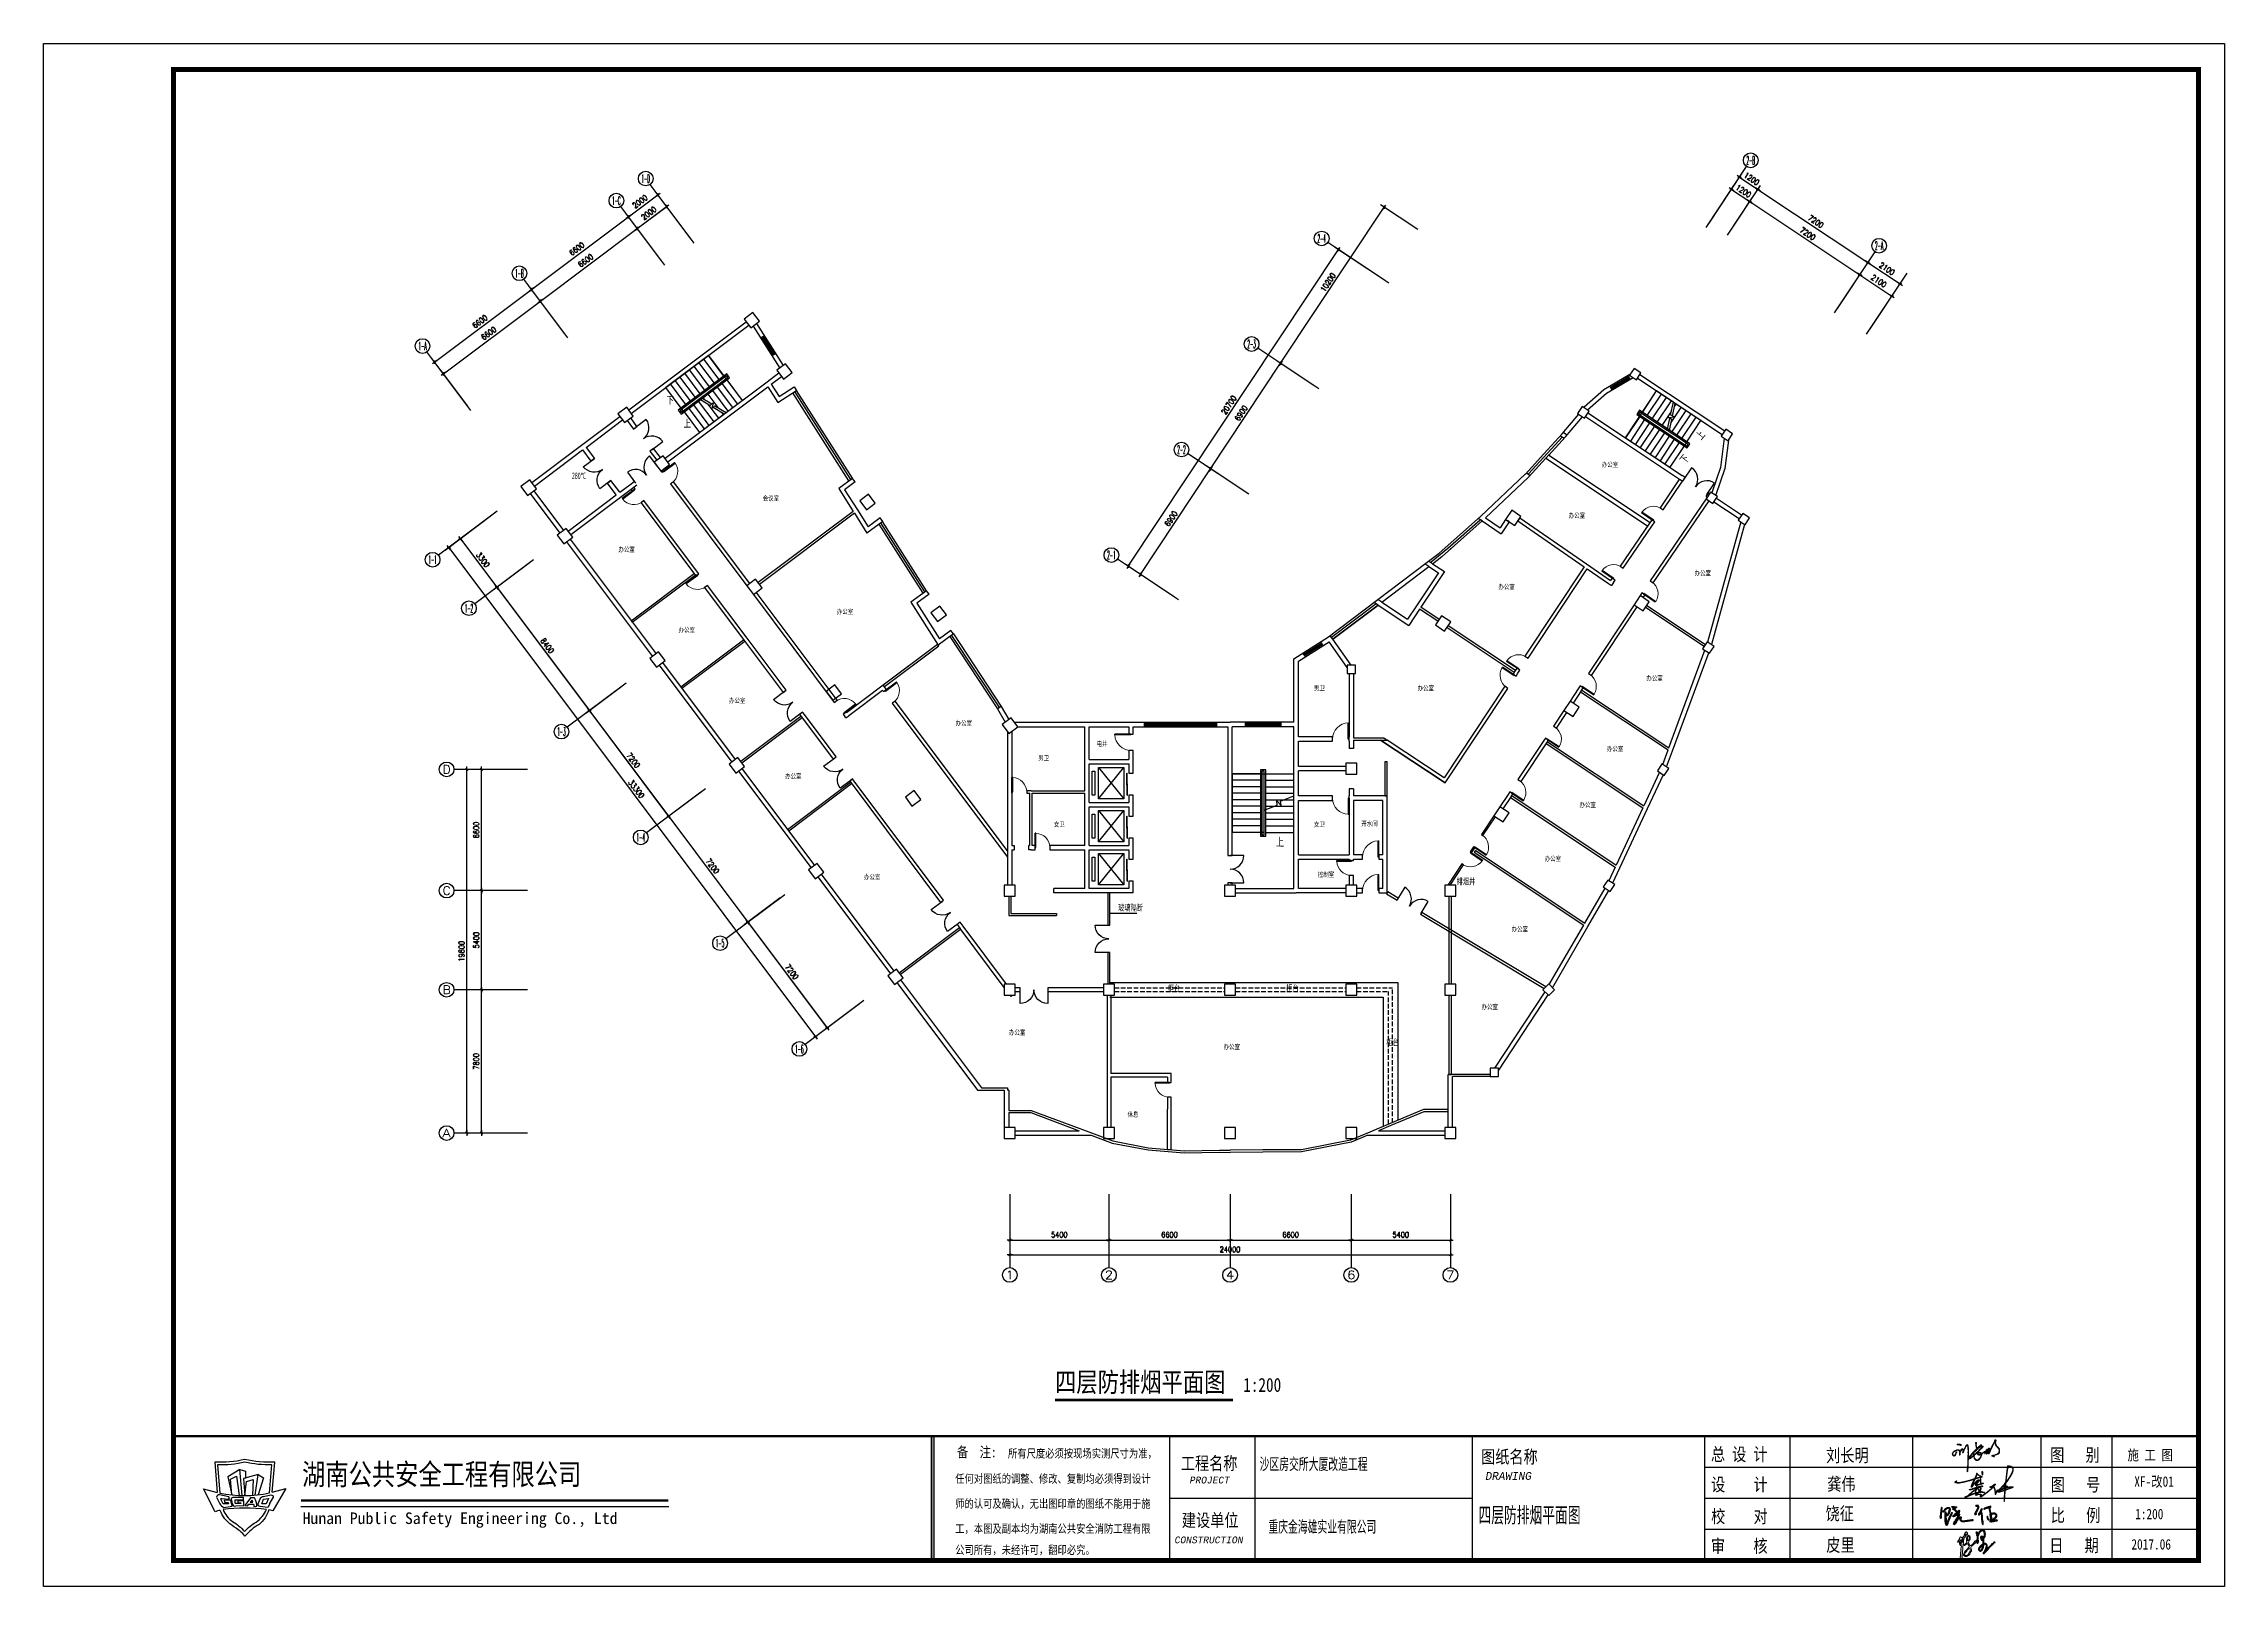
# Model space of a CAD drawing. Extents: x -149393 to 1177518, y -366685 to 296590.
# Drawn here: x 652374 to 771174, y 212582 to 296590 of the extents above; entities that cross this region are included whole.
import ezdxf
from ezdxf.enums import TextEntityAlignment as Align

# ---------------------------------------------------------------- set-up
doc = ezdxf.new("R2010")
doc.units = 0
doc.header["$LTSCALE"] = 1000
doc.header["$MEASUREMENT"] = 0
doc.linetypes.add('DASH', pattern=[0.35, 0.25, -0.1])
doc.layers.get('0').update_dxf_attribs({"linetype": 'CONTINUOUS'})
doc.layers.get('Defpoints').update_dxf_attribs({"linetype": 'CONTINUOUS'})
doc.layers.add('000000000框', color=7, linetype='CONTINUOUS', lineweight=18)
for name, color, linetype in [('ABDE_DENG', 4, 'CONTINUOUS'), ('AXIS', 3, 'CONTINUOUS'), ('AXIS_TEXT', 7, 'CONTINUOUS'), ('COLUMN', 9, 'CONTINUOUS'), ('LAYER6', 6, 'CONTINUOUS'), ('LAYER8', 8, 'CONTINUOUS'), ('PUB_TITLE', 253, 'CONTINUOUS'), ('STAIR', 2, 'CONTINUOUS'), ('TEL_SYMB', 3, 'CONTINUOUS'), ('TEL_TEXT', 7, 'CONTINUOUS'), ('TH_TEXT', 7, 'CONTINUOUS'), ('WALL', 9, 'CONTINUOUS'), ('WALL-MOVE', 6, 'CONTINUOUS'), ('WINDOW', 4, 'CONTINUOUS'), ('图层3', 250, 'CONTINUOUS'), ('标注', 1, 'CONTINUOUS')]:
    doc.layers.add(name, color=color, linetype=linetype)
doc.styles.add('-黑体', font='simhei.ttf', dxfattribs={"width": 0.8})
doc.styles.add('_TCH_AXIS', font='COMPLEX', dxfattribs={"bigfont": 'GBCBIG'})
doc.styles.add('_TCH_DIM', font='SIMPLEX', dxfattribs={"bigfont": 'GBCBIG'})
doc.styles.add('_TCH_DIM_T3', font='SIMPLEX', dxfattribs={"width": 0.705882, "bigfont": 'GBCBIG'})
doc.styles.add('_TEL_DIM', font='', dxfattribs={"width": 0.8, "height": 3.5})
doc.styles.add('BAO', font='simhei.ttf', dxfattribs={"height": 20})
doc.styles.add('COMPLEX', font='COMPLEX')
doc.styles.add('DIM_FONT', font='SIMPLEX.shx', dxfattribs={"width": 0.8})
doc.styles.add('Romans', font='romans.shx', dxfattribs={"height": 150})
doc.styles.get("Standard").update_dxf_attribs({"font": 'gbenor.shx', "bigfont": 'gbcbig.shx'})
doc.styles.add('图框字体', font='', dxfattribs={"width": 0.6})
doc.styles.add('宋体', font='')
doc.styles.get('_TEL_DIM').set_extended_font_data('SimSun')
doc.styles.get('图框字体').set_extended_font_data('SimSun')
doc.styles.get('宋体').set_extended_font_data('SimSun')
doc.dimstyles.new('_TCH_ARCH&&100', dxfattribs={"dimtxt": 297.5, "dimasz": 100, "dimexe": 250, "dimexo": 300, "dimgap": 126.25, "dimtad": 1, "dimdec": 0, "dimzin": 0, "dimdsep": 46, "dimtxsty": '_TCH_DIM_T3', "dimblk": 'ARCHTICK', "dimcen": 0.09, "dimclrt": 7, "dimazin": 2, "dimtfac": 1, "dimtdec": 0, "dimtix": 1, "dimtmove": 2, "dimatfit": 3, "dimfxl": 1, "dimtolj": 1, "dimtzin": 0, "dimarcsym": 0})
doc.dimstyles.new('DIMN', dxfattribs={"dimtxt": 300, "dimasz": 1, "dimexe": 250, "dimexo": 300, "dimgap": 150, "dimtad": 1, "dimdec": 0, "dimdsep": 46, "dimtxsty": 'DIM_FONT', "dimblk": '_DIMX', "dimcen": 2.5, "dimclrt": 7, "dimadec": 0, "dimazin": 0, "dimtfac": 1, "dimtdec": 0, "dimtix": 1, "dimtmove": 2, "dimatfit": 3, "dimldrblk": '_DIMX', "dimfxl": 1, "dimtolj": 1, "dimarcsym": 0})
pattern_1 = [(45, (0, 0), (-0.44194173824, 0.44194173824), [])]
pattern_2 = [(45, (0, 0), (-2.24506403027, 2.24506403027), [])]

# ---------------------------------------------------------------- blocks, each defined once
blk = doc.blocks.new('asdfasd')
h = blk.add_hatch(color=256)
h.paths.add_polyline_path([(554955, -13439), (554954, -13411), (554952, -13393), (554947, -13384), (554935, -13370), (554915, -13362), (554904, -13358), (554883, -13351), (554887, -13326), (554886, -13311), (554875, -13288), (554872, -13279), (554860, -13275), (554853, -13280), (554826, -13307), (554816, -13326), (554808, -13363), (554803, -13382), (554797, -13392), (554781, -13404), (554769, -13410), (554763, -13413), (554751, -13419), (554745, -13408), (554738, -13402), (554725, -13400), (554707, -13416), (554700, -13429), (554695, -13453), (554675, -13476), (554665, -13489), (554650, -13517), (554656, -13524), (554665, -13525), (554673, -13520), (554674, -13514), (554682, -13510), (554688, -13513), (554696, -13548), (554702, -13566), (554718, -13599), (554724, -13599), (554727, -13599), (554733, -13599), (554742, -13615), (554743, -13627), (554736, -13644), (554730, -13689), (554730, -13712), (554733, -13757), (554730, -13757), (554728, -13757), (554725, -13757), (554725, -13799), (554725, -13820), (554725, -13862), (554722, -13862), (554721, -13862), (554718, -13862), (554718, -13898), (554718, -13916), (554718, -13952), (554710, -13956), (554708, -13967), (554714, -13974), (554720, -13980), (554723, -13983), (554729, -13989), (554736, -13982), (554740, -13978), (554748, -13970), (554749, -13938), (554753, -13922), (554763, -13892), (554763, -13856), (554763, -13838), (554763, -13802), (554766, -13802), (554767, -13802), (554770, -13802), (554770, -13769), (554770, -13752), (554770, -13719), (554773, -13719), (554775, -13719), (554778, -13719), (554778, -13677), (554778, -13656), (554778, -13614), (554819, -13602), (554840, -13590), (554871, -13562), (554883, -13557), (554893, -13560), (554901, -13569), (554907, -13587), (554913, -13596), (554928, -13607), (554930, -13621), (554929, -13630), (554924, -13644), (554888, -13680), (554870, -13698), (554834, -13734), (554816, -13763), (554808, -13778), (554793, -13809), (554789, -13822), (554791, -13832), (554800, -13843), (554813, -13849), (554819, -13853), (554830, -13862), (554854, -13865), (554869, -13862), (554890, -13850), (554914, -13836), (554925, -13827), (554943, -13805), (554956, -13776), (554963, -13761), (554980, -13734), (554981, -13701), (554979, -13683), (554969, -13652), (554972, -13630), (554980, -13618), (554999, -13607), (555034, -13576), (555052, -13560), (555085, -13528), (555085, -13514), (555085, -13508), (555085, -13494), (555077, -13490), (555067, -13493), (555063, -13502), (555032, -13546), (555012, -13567), (554969, -13599), (554956, -13601), (554945, -13596), (554939, -13584), (554924, -13562), (554917, -13550), (554909, -13524), (554919, -13505), (554925, -13495), (554939, -13479), (554951, -13454)])
h.paths.add_polyline_path([(554755, -13456), (554763, -13451), (554766, -13446), (554770, -13438), (554776, -13437), (554782, -13443), (554781, -13449), (554779, -13476), (554778, -13489), (554778, -13517), (554771, -13523), (554765, -13525), (554755, -13524), (554755, -13497), (554755, -13483)], flags=16)
h.paths.add_polyline_path([(554719, -13476), (554733, -13479), (554738, -13518), (554739, -13537), (554740, -13577), (554736, -13577), (554733, -13577), (554729, -13577), (554719, -13564), (554716, -13555), (554714, -13539), (554718, -13524), (554716, -13514), (554706, -13502), (554706, -13488)], flags=16)
h.paths.add_polyline_path([(554805, -13456), (554811, -13426), (554811, -13416), (554816, -13408), (554826, -13404), (554837, -13395), (554847, -13393), (554860, -13396), (554864, -13449), (554867, -13476), (554875, -13528), (554865, -13538), (554859, -13544), (554849, -13554), (554828, -13571), (554812, -13576), (554785, -13577), (554792, -13547), (554794, -13532), (554796, -13502), (554802, -13471)], flags=16)
h.paths.add_polyline_path([(554834, -13366), (554831, -13354), (554833, -13346), (554841, -13336), (554845, -13329), (554853, -13326), (554860, -13329), (554858, -13338), (554858, -13342), (554856, -13351), (554856, -13362), (554851, -13370), (554841, -13374), (554838, -13371), (554837, -13369)], flags=16)
h.paths.add_polyline_path([(554890, -13428), (554890, -13389), (554894, -13390), (554898, -13386), (554898, -13381), (554912, -13383), (554920, -13388), (554928, -13400), (554928, -13436), (554924, -13454), (554909, -13486), (554901, -13486), (554898, -13486), (554890, -13486), (554890, -13447)], flags=16)
h.paths.add_polyline_path([(554906, -13687), (554918, -13678), (554943, -13670), (554953, -13694), (554955, -13709), (554950, -13734), (554941, -13752), (554937, -13761), (554928, -13779), (554916, -13803), (554906, -13814), (554883, -13828), (554864, -13838), (554852, -13840), (554830, -13839), (554831, -13836), (554829, -13833), (554826, -13832), (554821, -13811), (554822, -13799), (554830, -13779), (554858, -13755), (554871, -13740), (554890, -13708)], flags=16)
h = blk.add_hatch(color=256)
h.paths.add_polyline_path([(555164, -13335), (555173, -13316), (555190, -13276), (555200, -13278), (555208, -13274), (555213, -13265), (555220, -13264), (555224, -13261), (555228, -13254), (555246, -13251), (555257, -13253), (555273, -13261), (555272, -13278), (555276, -13288), (555288, -13299), (555288, -13338), (555287, -13358), (555280, -13396), (555275, -13404), (555265, -13405), (555258, -13400), (555248, -13383), (555233, -13375), (555213, -13378), (555200, -13404), (555197, -13420), (555202, -13449), (555210, -13470), (555221, -13480), (555243, -13486), (555246, -13488), (555247, -13489), (555250, -13490), (555250, -13520), (555250, -13535), (555250, -13565), (555211, -13597), (555192, -13616), (555160, -13655), (555149, -13675), (555147, -13689), (555149, -13712), (555163, -13723), (555170, -13729), (555183, -13742), (555198, -13742), (555207, -13739), (555220, -13730), (555244, -13706), (555254, -13691), (555265, -13659), (555271, -13626), (555274, -13610), (555280, -13577), (555289, -13575), (555294, -13574), (555303, -13573), (555312, -13572), (555317, -13573), (555325, -13577), (555330, -13591), (555330, -13599), (555329, -13614), (555314, -13673), (555303, -13702), (555277, -13757), (555270, -13766), (555266, -13771), (555258, -13779), (555258, -13788), (555258, -13793), (555258, -13802), (555267, -13804), (555273, -13803), (555280, -13798), (555312, -13766), (555328, -13751), (555359, -13719), (555377, -13695), (555386, -13683), (555404, -13659), (555439, -13625), (555456, -13607), (555490, -13573), (555508, -13569), (555518, -13557), (555520, -13539), (555530, -13541), (555538, -13537), (555543, -13528), (555539, -13520), (555533, -13516), (555524, -13517), (555508, -13536), (555498, -13545), (555475, -13558), (555432, -13601), (555410, -13623), (555367, -13667), (555352, -13688), (555344, -13698), (555329, -13719), (555325, -13685), (555332, -13662), (555355, -13637), (555358, -13611), (555356, -13597), (555348, -13573), (555335, -13563), (555329, -13558), (555318, -13547), (555303, -13547), (555295, -13547), (555280, -13547), (555275, -13511), (555274, -13492), (555277, -13456), (555288, -13429), (555295, -13415), (555310, -13389), (555312, -13362), (555313, -13348), (555314, -13321), (555310, -13297), (555307, -13285), (555299, -13261), (555288, -13244), (555281, -13237), (555265, -13224), (555234, -13226), (555216, -13232), (555190, -13250), (555167, -13271), (555157, -13285), (555145, -13314), (555136, -13315), (555130, -13313), (555123, -13306), (555125, -13293), (555114, -13280), (555100, -13280), (555091, -13285), (555089, -13299), (555096, -13306), (555098, -13314), (555101, -13318), (555108, -13321), (555102, -13342), (555104, -13356), (555115, -13374), (555115, -13410), (555115, -13428), (555115, -13464), (555105, -13470), (555103, -13486), (555111, -13494), (555109, -13516), (555109, -13528), (555115, -13550), (555117, -13557), (555124, -13561), (555130, -13558), (555134, -13549), (555138, -13545), (555145, -13539), (555149, -13521), (555149, -13512), (555149, -13494), (555143, -13446), (555142, -13422), (555145, -13374)])
h.paths.add_polyline_path([(555220, -13411), (555226, -13411), (555229, -13411), (555235, -13411), (555244, -13428), (555246, -13438), (555243, -13456), (555237, -13456), (555234, -13456), (555228, -13456), (555222, -13439), (555220, -13430)], flags=16)
h.paths.add_polyline_path([(555239, -13607), (555245, -13609), (555247, -13614), (555244, -13629), (555243, -13636), (555243, -13652), (555233, -13665), (555229, -13673), (555224, -13689), (555215, -13694), (555211, -13702), (555213, -13712), (555198, -13712), (555190, -13712), (555175, -13712), (555175, -13697), (555175, -13689), (555175, -13674), (555199, -13649), (555211, -13636), (555235, -13610)], flags=16)
for p, q in [((554675, -13476), (554665, -13489)), ((554695, -13453), (554675, -13476)), ((554700, -13429), (554695, -13453)), ((554707, -13416), (554700, -13429)), ((554719, -13476), (554706, -13488)), ((554725, -13400), (554707, -13416)), ((554733, -13479), (554719, -13476)), ((554738, -13402), (554725, -13400)), ((554738, -13518), (554733, -13479)), ((554745, -13408), (554738, -13402)), ((554751, -13419), (554745, -13408)), ((554763, -13413), (554751, -13419)), ((554763, -13451), (554755, -13456)), ((554755, -13456), (554755, -13483)), ((554769, -13410), (554763, -13413)), ((554766, -13446), (554763, -13451)), ((554770, -13438), (554766, -13446)), ((554781, -13404), (554769, -13410)), ((554776, -13437), (554770, -13438)), ((554782, -13443), (554776, -13437)), ((554778, -13489), (554779, -13476)), ((554779, -13476), (554781, -13449)), ((554797, -13392), (554781, -13404)), ((554781, -13449), (554782, -13443)), ((554802, -13471), (554796, -13502)), ((554803, -13382), (554797, -13392)), ((554805, -13456), (554802, -13471)), ((554808, -13363), (554803, -13382)), ((554811, -13426), (554805, -13456)), ((554816, -13326), (554808, -13363)), ((554816, -13408), (554811, -13416)), ((554811, -13416), (554811, -13426)), ((554826, -13307), (554816, -13326)), ((554826, -13404), (554816, -13408)), ((554853, -13280), (554826, -13307)), ((554837, -13395), (554826, -13404)), ((554833, -13346), (554831, -13354)), ((554831, -13354), (554834, -13366)), ((554841, -13336), (554833, -13346)), ((554834, -13366), (554837, -13369)), ((554837, -13369), (554838, -13371)), ((554847, -13393), (554837, -13395)), ((554838, -13371), (554841, -13374)), ((554845, -13329), (554841, -13336)), ((554841, -13374), (554851, -13370)), ((554853, -13326), (554845, -13329)), ((554860, -13396), (554847, -13393)), ((554851, -13370), (554856, -13362)), ((554860, -13275), (554853, -13280)), ((554860, -13329), (554853, -13326)), ((554856, -13351), (554858, -13342)), ((554856, -13362), (554856, -13351)), ((554858, -13338), (554860, -13329)), ((554858, -13342), (554858, -13338)), ((554872, -13279), (554860, -13275)), ((554864, -13449), (554860, -13396)), ((554867, -13476), (554864, -13449)), ((554875, -13528), (554867, -13476)), ((554875, -13288), (554872, -13279)), ((554886, -13311), (554875, -13288)), ((554883, -13351), (554887, -13326)), ((554904, -13358), (554883, -13351)), ((554887, -13326), (554886, -13311)), ((554894, -13390), (554890, -13389)), ((554890, -13389), (554890, -13428)), ((554890, -13428), (554890, -13447)), ((554890, -13447), (554890, -13486)), ((554898, -13386), (554894, -13390)), ((554912, -13383), (554898, -13381)), ((554898, -13381), (554898, -13386)), ((554915, -13362), (554904, -13358)), ((554909, -13486), (554924, -13454)), ((554920, -13388), (554912, -13383)), ((554935, -13370), (554915, -13362)), ((554928, -13400), (554920, -13388)), ((554924, -13454), (554928, -13436)), ((554925, -13495), (554939, -13479)), ((554928, -13436), (554928, -13400)), ((554947, -13384), (554935, -13370)), ((554939, -13479), (554951, -13454)), ((554952, -13393), (554947, -13384)), ((554951, -13454), (554955, -13439)), ((554954, -13411), (554952, -13393)), ((554955, -13439), (554954, -13411)), ((555091, -13285), (555089, -13299)), ((555089, -13299), (555096, -13306)), ((555100, -13280), (555091, -13285)), ((555096, -13306), (555098, -13314)), ((555098, -13314), (555101, -13318)), ((555114, -13280), (555100, -13280)), ((555101, -13318), (555108, -13321)), ((555108, -13321), (555102, -13342)), ((555102, -13342), (555104, -13356)), ((555105, -13470), (555103, -13486)), ((555104, -13356), (555115, -13374)), ((555115, -13464), (555105, -13470)), ((555125, -13293), (555114, -13280)), ((555115, -13374), (555115, -13410)), ((555115, -13410), (555115, -13428)), ((555115, -13428), (555115, -13464)), ((555123, -13306), (555125, -13293)), ((555130, -13313), (555123, -13306)), ((555136, -13315), (555130, -13313)), ((555145, -13314), (555136, -13315)), ((555142, -13422), (555145, -13374)), ((555143, -13446), (555142, -13422)), ((555149, -13494), (555143, -13446)), ((555157, -13285), (555145, -13314)), ((555145, -13374), (555164, -13335)), ((555167, -13271), (555157, -13285)), ((555164, -13335), (555173, -13316)), ((555190, -13250), (555167, -13271)), ((555173, -13316), (555190, -13276)), ((555216, -13232), (555190, -13250)), ((555190, -13276), (555200, -13278)), ((555200, -13404), (555197, -13420)), ((555197, -13420), (555202, -13449)), ((555200, -13278), (555208, -13274)), ((555213, -13378), (555200, -13404)), ((555202, -13449), (555210, -13470)), ((555208, -13274), (555213, -13265)), ((555210, -13470), (555221, -13480)), ((555213, -13265), (555220, -13264)), ((555233, -13375), (555213, -13378)), ((555234, -13226), (555216, -13232)), ((555220, -13264), (555224, -13261)), ((555226, -13411), (555220, -13411)), ((555220, -13411), (555220, -13430)), ((555220, -13430), (555222, -13439)), ((555221, -13480), (555243, -13486)), ((555222, -13439), (555228, -13456)), ((555224, -13261), (555228, -13254)), ((555229, -13411), (555226, -13411)), ((555228, -13254), (555246, -13251)), ((555228, -13456), (555234, -13456)), ((555235, -13411), (555229, -13411)), ((555248, -13383), (555233, -13375)), ((555265, -13224), (555234, -13226)), ((555234, -13456), (555237, -13456)), ((555244, -13428), (555235, -13411)), ((555237, -13456), (555243, -13456)), ((555243, -13456), (555246, -13438)), ((555246, -13438), (555244, -13428)), ((555246, -13251), (555257, -13253)), ((555258, -13400), (555248, -13383)), ((555257, -13253), (555273, -13261)), ((555265, -13405), (555258, -13400)), ((555281, -13237), (555265, -13224)), ((555275, -13404), (555265, -13405)), ((555273, -13261), (555272, -13278)), ((555272, -13278), (555276, -13288)), ((555274, -13492), (555277, -13456)), ((555280, -13396), (555275, -13404)), ((555276, -13288), (555288, -13299)), ((555277, -13456), (555288, -13429)), ((555287, -13358), (555280, -13396)), ((555288, -13244), (555281, -13237)), ((555288, -13338), (555287, -13358)), ((555299, -13261), (555288, -13244)), ((555288, -13299), (555288, -13338)), ((555288, -13429), (555295, -13415)), ((555295, -13415), (555310, -13389)), ((555307, -13285), (555299, -13261)), ((555310, -13297), (555307, -13285)), ((555314, -13321), (555310, -13297)), ((555310, -13389), (555312, -13362)), ((555312, -13362), (555313, -13348)), ((555313, -13348), (555314, -13321)), ((554665, -13489), (554650, -13517)), ((554650, -13517), (554656, -13524)), ((554656, -13524), (554665, -13525)), ((554665, -13525), (554673, -13520)), ((554673, -13520), (554674, -13514)), ((554674, -13514), (554682, -13510)), ((554682, -13510), (554688, -13513)), ((554688, -13513), (554696, -13548)), ((554696, -13548), (554702, -13566)), ((554702, -13566), (554718, -13599)), ((554706, -13488), (554706, -13502)), ((554706, -13502), (554716, -13514)), ((554710, -13956), (554708, -13967)), ((554708, -13967), (554714, -13974)), ((554718, -13952), (554710, -13956)), ((554718, -13524), (554714, -13539)), ((554714, -13539), (554716, -13555)), ((554714, -13974), (554720, -13980)), ((554716, -13514), (554718, -13524)), ((554716, -13555), (554719, -13564)), ((554718, -13599), (554724, -13599)), ((554721, -13862), (554718, -13862)), ((554718, -13862), (554718, -13898)), ((554718, -13898), (554718, -13916)), ((554718, -13916), (554718, -13952)), ((554719, -13564), (554729, -13577)), ((554720, -13980), (554723, -13983)), ((554722, -13862), (554721, -13862)), ((554725, -13862), (554722, -13862)), ((554723, -13983), (554729, -13989)), ((554724, -13599), (554727, -13599)), ((554728, -13757), (554725, -13757)), ((554725, -13757), (554725, -13799)), ((554725, -13799), (554725, -13820)), ((554725, -13820), (554725, -13862)), ((554727, -13599), (554733, -13599)), ((554730, -13757), (554728, -13757)), ((554729, -13577), (554733, -13577)), ((554729, -13989), (554736, -13982)), ((554736, -13644), (554730, -13689)), ((554730, -13689), (554730, -13712)), ((554730, -13712), (554733, -13757)), ((554733, -13757), (554730, -13757)), ((554733, -13577), (554736, -13577)), ((554733, -13599), (554742, -13615)), ((554736, -13577), (554740, -13577)), ((554743, -13627), (554736, -13644)), ((554736, -13982), (554740, -13978)), ((554739, -13537), (554738, -13518)), ((554740, -13577), (554739, -13537)), ((554740, -13978), (554748, -13970)), ((554742, -13615), (554743, -13627)), ((554748, -13970), (554749, -13938)), ((554749, -13938), (554753, -13922)), ((554753, -13922), (554763, -13892)), ((554755, -13483), (554755, -13497)), ((554755, -13497), (554755, -13524)), ((554755, -13524), (554765, -13525)), ((554763, -13838), (554763, -13802)), ((554763, -13802), (554766, -13802)), ((554763, -13856), (554763, -13838)), ((554763, -13892), (554763, -13856)), ((554765, -13525), (554771, -13523)), ((554766, -13802), (554767, -13802)), ((554767, -13802), (554770, -13802)), ((554770, -13752), (554770, -13719)), ((554770, -13719), (554773, -13719)), ((554770, -13769), (554770, -13752)), ((554770, -13802), (554770, -13769)), ((554771, -13523), (554778, -13517)), ((554773, -13719), (554775, -13719)), ((554775, -13719), (554778, -13719)), ((554778, -13517), (554778, -13489)), ((554778, -13614), (554819, -13602)), ((554778, -13656), (554778, -13614)), ((554778, -13677), (554778, -13656)), ((554778, -13719), (554778, -13677)), ((554792, -13547), (554785, -13577)), ((554785, -13577), (554812, -13576)), ((554793, -13809), (554789, -13822)), ((554789, -13822), (554791, -13832)), ((554791, -13832), (554800, -13843)), ((554794, -13532), (554792, -13547)), ((554808, -13778), (554793, -13809)), ((554796, -13502), (554794, -13532)), ((554800, -13843), (554813, -13849)), ((554816, -13763), (554808, -13778)), ((554812, -13576), (554828, -13571)), ((554813, -13849), (554819, -13853)), ((554834, -13734), (554816, -13763)), ((554819, -13602), (554840, -13590)), ((554819, -13853), (554830, -13862)), ((554822, -13799), (554821, -13811)), ((554821, -13811), (554826, -13832)), ((554830, -13779), (554822, -13799)), ((554826, -13832), (554829, -13833)), ((554828, -13571), (554849, -13554)), ((554829, -13833), (554831, -13836)), ((554858, -13755), (554830, -13779)), ((554831, -13836), (554830, -13839)), ((554830, -13839), (554852, -13840)), ((554830, -13862), (554854, -13865)), ((554870, -13698), (554834, -13734)), ((554840, -13590), (554871, -13562)), ((554849, -13554), (554859, -13544)), ((554852, -13840), (554864, -13838)), ((554854, -13865), (554869, -13862)), ((554871, -13740), (554858, -13755)), ((554859, -13544), (554865, -13538)), ((554864, -13838), (554883, -13828)), ((554865, -13538), (554875, -13528)), ((554869, -13862), (554890, -13850)), ((554888, -13680), (554870, -13698)), ((554871, -13562), (554883, -13557)), ((554890, -13708), (554871, -13740)), ((554883, -13557), (554893, -13560)), ((554883, -13828), (554906, -13814)), ((554924, -13644), (554888, -13680)), ((554890, -13486), (554898, -13486)), ((554906, -13687), (554890, -13708)), ((554890, -13850), (554914, -13836)), ((554893, -13560), (554901, -13569)), ((554898, -13486), (554901, -13486)), ((554901, -13486), (554909, -13486)), ((554901, -13569), (554907, -13587)), ((554918, -13678), (554906, -13687)), ((554906, -13814), (554916, -13803)), ((554907, -13587), (554913, -13596)), ((554909, -13524), (554919, -13505)), ((554917, -13550), (554909, -13524)), ((554913, -13596), (554928, -13607)), ((554914, -13836), (554925, -13827)), ((554916, -13803), (554928, -13779)), ((554924, -13562), (554917, -13550)), ((554943, -13670), (554918, -13678)), ((554919, -13505), (554925, -13495)), ((554939, -13584), (554924, -13562)), ((554929, -13630), (554924, -13644)), ((554925, -13827), (554943, -13805)), ((554928, -13607), (554930, -13621)), ((554928, -13779), (554937, -13761)), ((554930, -13621), (554929, -13630)), ((554937, -13761), (554941, -13752)), ((554945, -13596), (554939, -13584)), ((554941, -13752), (554950, -13734)), ((554953, -13694), (554943, -13670)), ((554943, -13805), (554956, -13776)), ((554956, -13601), (554945, -13596)), ((554950, -13734), (554955, -13709)), ((554955, -13709), (554953, -13694)), ((554969, -13599), (554956, -13601)), ((554956, -13776), (554963, -13761)), ((554963, -13761), (554980, -13734)), ((555012, -13567), (554969, -13599)), ((554969, -13652), (554972, -13630)), ((554979, -13683), (554969, -13652)), ((554972, -13630), (554980, -13618)), ((554981, -13701), (554979, -13683)), ((554980, -13618), (554999, -13607)), ((554980, -13734), (554981, -13701)), ((554999, -13607), (555034, -13576)), ((555032, -13546), (555012, -13567)), ((555063, -13502), (555032, -13546)), ((555034, -13576), (555052, -13560)), ((555052, -13560), (555085, -13528)), ((555067, -13493), (555063, -13502)), ((555077, -13490), (555067, -13493)), ((555085, -13494), (555077, -13490)), ((555085, -13508), (555085, -13494)), ((555085, -13514), (555085, -13508)), ((555085, -13528), (555085, -13514)), ((555103, -13486), (555111, -13494)), ((555111, -13494), (555109, -13516)), ((555109, -13516), (555109, -13528)), ((555109, -13528), (555115, -13550)), ((555115, -13550), (555117, -13557)), ((555117, -13557), (555124, -13561)), ((555124, -13561), (555130, -13558)), ((555130, -13558), (555134, -13549)), ((555134, -13549), (555138, -13545)), ((555138, -13545), (555145, -13539)), ((555145, -13539), (555149, -13521)), ((555149, -13675), (555147, -13689)), ((555147, -13689), (555149, -13712)), ((555149, -13512), (555149, -13494)), ((555149, -13521), (555149, -13512)), ((555160, -13655), (555149, -13675)), ((555149, -13712), (555163, -13723)), ((555192, -13616), (555160, -13655)), ((555163, -13723), (555170, -13729)), ((555170, -13729), (555183, -13742)), ((555199, -13649), (555175, -13674)), ((555175, -13674), (555175, -13689)), ((555175, -13689), (555175, -13697)), ((555175, -13697), (555175, -13712)), ((555175, -13712), (555190, -13712)), ((555183, -13742), (555198, -13742)), ((555190, -13712), (555198, -13712)), ((555211, -13597), (555192, -13616)), ((555198, -13712), (555213, -13712)), ((555198, -13742), (555207, -13739)), ((555211, -13636), (555199, -13649)), ((555207, -13739), (555220, -13730)), ((555250, -13565), (555211, -13597)), ((555235, -13610), (555211, -13636)), ((555211, -13702), (555215, -13694)), ((555213, -13712), (555211, -13702)), ((555215, -13694), (555224, -13689)), ((555220, -13730), (555244, -13706)), ((555224, -13689), (555229, -13673)), ((555229, -13673), (555233, -13665)), ((555233, -13665), (555243, -13652)), ((555239, -13607), (555235, -13610)), ((555245, -13609), (555239, -13607)), ((555243, -13486), (555246, -13488)), ((555243, -13636), (555244, -13629)), ((555243, -13652), (555243, -13636)), ((555244, -13629), (555247, -13614)), ((555244, -13706), (555254, -13691)), ((555247, -13614), (555245, -13609)), ((555246, -13488), (555247, -13489)), ((555247, -13489), (555250, -13490)), ((555250, -13490), (555250, -13520)), ((555250, -13520), (555250, -13535)), ((555250, -13535), (555250, -13565)), ((555254, -13691), (555265, -13659)), ((555266, -13771), (555258, -13779)), ((555258, -13779), (555258, -13788)), ((555258, -13788), (555258, -13793)), ((555258, -13793), (555258, -13802)), ((555258, -13802), (555267, -13804)), ((555265, -13659), (555271, -13626)), ((555270, -13766), (555266, -13771)), ((555267, -13804), (555273, -13803)), ((555277, -13757), (555270, -13766)), ((555271, -13626), (555274, -13610)), ((555273, -13803), (555280, -13798)), ((555275, -13511), (555274, -13492)), ((555274, -13610), (555280, -13577)), ((555280, -13547), (555275, -13511)), ((555303, -13702), (555277, -13757)), ((555295, -13547), (555280, -13547)), ((555280, -13577), (555289, -13575)), ((555280, -13798), (555312, -13766)), ((555289, -13575), (555294, -13574)), ((555294, -13574), (555303, -13573)), ((555303, -13547), (555295, -13547)), ((555318, -13547), (555303, -13547)), ((555303, -13573), (555312, -13572)), ((555314, -13673), (555303, -13702)), ((555312, -13572), (555317, -13573)), ((555312, -13766), (555328, -13751)), ((555329, -13614), (555314, -13673)), ((555317, -13573), (555325, -13577)), ((555329, -13558), (555318, -13547)), ((555325, -13577), (555330, -13591)), ((555325, -13685), (555332, -13662)), ((555329, -13719), (555325, -13685)), ((555328, -13751), (555359, -13719)), ((555335, -13563), (555329, -13558)), ((555330, -13599), (555329, -13614)), ((555344, -13698), (555329, -13719)), ((555330, -13591), (555330, -13599)), ((555332, -13662), (555355, -13637)), ((555348, -13573), (555335, -13563)), ((555352, -13688), (555344, -13698)), ((555356, -13597), (555348, -13573)), ((555367, -13667), (555352, -13688)), ((555355, -13637), (555358, -13611)), ((555358, -13611), (555356, -13597)), ((555359, -13719), (555377, -13695)), ((555410, -13623), (555367, -13667)), ((555377, -13695), (555386, -13683)), ((555386, -13683), (555404, -13659)), ((555404, -13659), (555439, -13625)), ((555432, -13601), (555410, -13623)), ((555475, -13558), (555432, -13601)), ((555439, -13625), (555456, -13607)), ((555456, -13607), (555490, -13573)), ((555498, -13545), (555475, -13558)), ((555490, -13573), (555508, -13569)), ((555508, -13536), (555498, -13545)), ((555524, -13517), (555508, -13536)), ((555508, -13569), (555518, -13557)), ((555518, -13557), (555520, -13539)), ((555520, -13539), (555530, -13541)), ((555533, -13516), (555524, -13517)), ((555530, -13541), (555538, -13537)), ((555539, -13520), (555533, -13516)), ((555538, -13537), (555543, -13528)), ((555543, -13528), (555539, -13520))]:
    blk.add_line(p, q)
blk = doc.blocks.new('sdfg567')
at = {"layer": '000000000框', "ltscale": 5}
for points in [[(691893, -46194), (691893, -46193), (691895, -46192), (691895, -46190), (691895, -46189), (691896, -46188), (691894, -46188), (691893, -46188), (691892, -46189), (691890, -46193), (691888, -46195), (691886, -46199), (691886, -46202), (691886, -46204), (691884, -46206), (691883, -46208), (691882, -46209), (691880, -46211), (691877, -46211), (691875, -46211), (691872, -46210), (691871, -46208), (691870, -46207), (691869, -46204), (691869, -46201), (691869, -46199), (691871, -46196), (691874, -46191), (691876, -46189), (691881, -46186), (691884, -46184), (691886, -46183), (691888, -46181), (691891, -46181), (691893, -46181), (691895, -46179), (691899, -46178), (691901, -46179), (691904, -46180), (691907, -46181), (691909, -46183), (691910, -46185), (691912, -46189), (691913, -46192), (691912, -46197), (691911, -46201), (691911, -46204), (691911, -46208), (691912, -46209), (691913, -46209), (691914, -46209), (691914, -46208), (691915, -46208), (691916, -46208), (691916, -46204), (691916, -46202), (691916, -46197), (691918, -46189), (691919, -46185), (691923, -46178), (691924, -46176), (691926, -46174), (691928, -46173), (691929, -46174), (691930, -46175), (691931, -46176), (691932, -46176), (691932, -46177), (691931, -46177), (691932, -46181), (691932, -46183), (691933, -46186), (691932, -46189), (691932, -46191), (691931, -46194), (691932, -46195), (691933, -46195), (691934, -46195), (691935, -46193), (691936, -46192), (691937, -46191), (691937, -46189), (691937, -46187), (691938, -46185), (691940, -46181), (691938, -46179), (691937, -46179), (691936, -46179), (691935, -46179), (691935, -46177), (691935, -46175), (691933, -46173), (691932, -46172), (691932, -46171), (691930, -46170), (691929, -46170), (691927, -46170), (691925, -46171), (691923, -46173), (691922, -46174), (691920, -46176), (691919, -46180), (691918, -46182), (691916, -46185), (691916, -46186), (691915, -46186), (691914, -46186), (691912, -46182), (691911, -46180), (691908, -46178), (691906, -46177), (691906, -46177), (691904, -46176), (691900, -46176), (691898, -46176), (691894, -46176), (691887, -46179), (691884, -46180), (691878, -46185), (691876, -46186), (691875, -46187), (691873, -46189), (691873, -46189), (691873, -46190), (691873, -46190), (691872, -46190), (691872, -46190), (691871, -46190), (691869, -46194), (691868, -46196), (691866, -46199), (691865, -46202), (691866, -46205), (691867, -46208), (691869, -46211), (691870, -46213), (691874, -46214), (691876, -46215), (691878, -46216), (691880, -46215), (691882, -46214), (691883, -46213), (691885, -46212), (691886, -46208), (691887, -46206), (691890, -46202), (691890, -46200), (691890, -46198), (691891, -46196)], [(691917, -46145), (691917, -46146), (691917, -46147), (691918, -46148), (691919, -46148), (691920, -46148), (691921, -46148), (691921, -46146), (691921, -46145), (691920, -46143), (691918, -46143), (691916, -46143), (691915, -46141), (691907, -46141), (691904, -46141), (691896, -46141), (691896, -46142), (691896, -46143), (691896, -46144), (691902, -46144), (691905, -46144), (691911, -46144), (691913, -46146), (691915, -46146)], [(691963, -46145), (691962, -46144), (691961, -46143), (691959, -46144), (691956, -46145), (691955, -46146), (691953, -46149), (691952, -46151), (691951, -46152), (691949, -46154), (691946, -46161), (691944, -46165), (691940, -46172), (691940, -46174), (691940, -46175), (691938, -46176), (691938, -46177), (691938, -46178), (691938, -46179), (691940, -46181), (691940, -46180), (691941, -46178), (691943, -46173), (691947, -46166), (691949, -46162), (691952, -46155), (691955, -46152), (691956, -46151), (691958, -46147), (691960, -46147), (691960, -46147), (691962, -46147), (691962, -46150), (691963, -46152), (691964, -46155), (691964, -46163), (691964, -46167), (691964, -46174), (691964, -46174), (691965, -46174), (691965, -46174), (691965, -46181), (691965, -46184), (691965, -46190), (691964, -46191), (691963, -46193), (691964, -46194), (691965, -46200), (691965, -46204), (691965, -46210), (691965, -46210), (691964, -46210), (691964, -46210), (691964, -46228), (691964, -46237), (691964, -46254), (691964, -46254), (691963, -46254), (691963, -46254), (691963, -46264), (691963, -46269), (691963, -46278), (691963, -46278), (691962, -46278), (691962, -46278), (691962, -46282), (691962, -46284), (691962, -46288), (691961, -46294), (691960, -46297), (691959, -46302), (691959, -46307), (691959, -46309), (691959, -46314), (691960, -46314), (691960, -46315), (691960, -46315), (691961, -46314), (691962, -46314), (691963, -46313), (691963, -46309), (691963, -46307), (691963, -46303), (691964, -46300), (691964, -46298), (691965, -46295), (691965, -46290), (691965, -46288), (691965, -46283), (691965, -46283), (691966, -46283), (691966, -46283), (691966, -46276), (691966, -46272), (691966, -46265), (691966, -46265), (691967, -46265), (691967, -46265), (691967, -46256), (691967, -46251), (691967, -46241), (691969, -46239), (691969, -46237), (691967, -46234), (691966, -46231), (691966, -46228), (691968, -46225), (691968, -46200), (691968, -46187), (691968, -46162), (691968, -46162), (691967, -46162), (691967, -46162), (691967, -46158), (691967, -46156), (691967, -46152), (691966, -46149), (691965, -46148)], [(692006, -46209), (692007, -46208), (692011, -46206), (692014, -46202), (692015, -46201), (692019, -46199), (692026, -46192), (692029, -46188), (692036, -46182), (692037, -46181), (692037, -46181), (692038, -46181), (692045, -46173), (692049, -46170), (692057, -46162), (692058, -46160), (692059, -46158), (692061, -46157), (692061, -46155), (692061, -46154), (692060, -46152), (692058, -46153), (692056, -46153), (692054, -46153), (692051, -46154), (692049, -46154), (692047, -46157), (692048, -46158), (692049, -46158), (692050, -46158), (692052, -46156), (692054, -46155), (692057, -46155), (692055, -46158), (692055, -46159), (692053, -46162), (692052, -46162), (692052, -46162), (692051, -46163), (692041, -46173), (692035, -46178), (692025, -46189), (692024, -46189), (692024, -46189), (692023, -46190), (692019, -46194), (692016, -46196), (692012, -46201), (692009, -46202), (692008, -46203), (692005, -46206), (692004, -46206), (692004, -46206), (692003, -46206), (692003, -46205), (692003, -46204), (692002, -46204), (692002, -46200), (692002, -46198), (692002, -46193), (691998, -46199), (691999, -46204), (691999, -46206), (692000, -46211), (692001, -46216), (692003, -46221), (692004, -46224), (692005, -46229), (692006, -46232), (692007, -46233), (692008, -46235), (692011, -46238), (692012, -46239), (692014, -46242), (692017, -46243), (692019, -46243), (692022, -46244), (692026, -46244), (692028, -46243), (692031, -46241), (692035, -46238), (692037, -46236), (692040, -46233), (692041, -46230), (692042, -46229), (692044, -46227), (692044, -46226), (692044, -46225), (692045, -46224), (692048, -46220), (692049, -46218), (692051, -46214), (692052, -46210), (692052, -46207), (692052, -46202), (692049, -46206), (692048, -46211), (692047, -46214), (692045, -46218), (692042, -46225), (692039, -46228), (692034, -46234), (692031, -46237), (692029, -46238), (692025, -46240), (692022, -46240), (692020, -46240), (692016, -46239), (692013, -46236), (692011, -46234), (692009, -46230), (692007, -46224), (692005, -46220), (692004, -46213)]]:
    blk.add_hatch(color=256, dxfattribs=at).paths.add_polyline_path(points)
h = blk.add_hatch(color=256, dxfattribs=at)
h.paths.add_polyline_path([(692018, -46153), (692017, -46150), (692017, -46146), (692017, -46144), (692017, -46140), (692017, -46140), (692018, -46140), (692018, -46140), (692018, -46136), (692018, -46134), (692018, -46130), (692017, -46129), (692016, -46129), (692015, -46130), (692013, -46131), (692013, -46132), (692013, -46134), (692014, -46142), (692014, -46146), (692014, -46153), (692016, -46158), (692017, -46160), (692020, -46164), (692021, -46164), (692021, -46164), (692022, -46164), (692022, -46166), (692022, -46167), (692020, -46168), (692019, -46170), (692018, -46171), (692017, -46173), (692015, -46174), (692013, -46174), (692012, -46177), (692012, -46177), (692012, -46178), (692011, -46178), (692007, -46183), (692004, -46185), (691999, -46190), (691999, -46191), (691999, -46191), (691998, -46192), (691994, -46197), (691992, -46199), (691987, -46203), (691982, -46211), (691979, -46214), (691973, -46221), (691973, -46222), (691973, -46224), (691971, -46224), (691970, -46227), (691970, -46229), (691970, -46232), (691972, -46234), (691974, -46234), (691976, -46233), (691980, -46231), (691982, -46230), (691986, -46227), (691992, -46222), (691995, -46220), (692001, -46216), (692000, -46211), (691995, -46216), (691992, -46218), (691986, -46223), (691982, -46226), (691980, -46227), (691975, -46228), (691975, -46228), (691975, -46227), (691974, -46227), (691975, -46225), (691975, -46224), (691976, -46223), (691978, -46223), (691978, -46221), (691978, -46220), (691985, -46212), (691989, -46208), (691995, -46199), (691996, -46199), (691997, -46199), (691998, -46199), (692002, -46193), (692004, -46190), (692006, -46188), (692010, -46186), (692018, -46181), (692022, -46177), (692029, -46171), (692029, -46170), (692029, -46170), (692029, -46169), (692024, -46172), (692022, -46174), (692017, -46177), (692017, -46178), (692017, -46179), (692016, -46179), (692016, -46179), (692016, -46178), (692015, -46178), (692019, -46173), (692022, -46171), (692026, -46167), (692032, -46165), (692035, -46163), (692040, -46161), (692044, -46157), (692046, -46155), (692050, -46151), (692050, -46150), (692050, -46149), (692051, -46147), (692050, -46147), (692050, -46146), (692050, -46145), (692048, -46144), (692046, -46145), (692045, -46146), (692044, -46147), (692043, -46147), (692042, -46148), (692037, -46153), (692034, -46155), (692029, -46161), (692027, -46162), (692026, -46162), (692024, -46162), (692022, -46160), (692021, -46159), (692019, -46158), (692019, -46155)])
h.paths.add_polyline_path([(692036, -46157), (692040, -46154), (692042, -46152), (692045, -46149), (692045, -46148), (692046, -46148), (692047, -46149), (692045, -46153), (692043, -46154), (692040, -46157), (692039, -46158), (692038, -46159), (692036, -46158), (692036, -46158), (692036, -46157)], flags=16)
h = blk.add_hatch(color=256, dxfattribs=at)
h.paths.add_polyline_path([(692083, -46181), (692083, -46179), (692084, -46178), (692086, -46178), (692087, -46178), (692087, -46179), (692087, -46179), (692086, -46185), (692086, -46187), (692084, -46193), (692082, -46196), (692082, -46198), (692082, -46202), (692082, -46203), (692083, -46203), (692084, -46203), (692085, -46202), (692085, -46201), (692086, -46201), (692086, -46197), (692087, -46195), (692089, -46191), (692090, -46185), (692091, -46181), (692094, -46175), (692094, -46172), (692095, -46171), (692098, -46170), (692099, -46171), (692099, -46172), (692100, -46174), (692101, -46177), (692100, -46179), (692099, -46183), (692095, -46186), (692094, -46188), (692092, -46192), (692090, -46194), (692090, -46196), (692091, -46198), (692091, -46199), (692092, -46199), (692093, -46200), (692095, -46201), (692096, -46201), (692099, -46201), (692106, -46189), (692108, -46183), (692113, -46170), (692114, -46168), (692114, -46167), (692115, -46165), (692120, -46155), (692122, -46150), (692128, -46139), (692128, -46138), (692128, -46137), (692129, -46136), (692131, -46132), (692132, -46130), (692134, -46126), (692134, -46123), (692135, -46121), (692138, -46118), (692138, -46118), (692139, -46119), (692139, -46120), (692138, -46121), (692138, -46122), (692137, -46123), (692137, -46130), (692137, -46133), (692137, -46140), (692140, -46147), (692142, -46150), (692147, -46156), (692153, -46161), (692155, -46164), (692160, -46171), (692162, -46176), (692162, -46178), (692162, -46183), (692161, -46187), (692161, -46190), (692161, -46194), (692159, -46197), (692157, -46198), (692154, -46200), (692145, -46204), (692140, -46206), (692130, -46209), (692124, -46210), (692122, -46211), (692116, -46212), (692116, -46214), (692117, -46215), (692119, -46216), (692123, -46217), (692125, -46218), (692128, -46221), (692130, -46221), (692130, -46221), (692132, -46221), (692131, -46218), (692130, -46217), (692128, -46214), (692127, -46215), (692125, -46216), (692124, -46215), (692124, -46214), (692124, -46214), (692124, -46213), (692127, -46213), (692128, -46213), (692131, -46212), (692137, -46210), (692140, -46209), (692146, -46207), (692153, -46205), (692156, -46203), (692162, -46199), (692163, -46198), (692163, -46197), (692164, -46197), (692163, -46195), (692164, -46194), (692165, -46193), (692165, -46185), (692165, -46181), (692165, -46172), (692164, -46170), (692163, -46169), (692163, -46167), (692157, -46161), (692154, -46158), (692148, -46152), (692145, -46147), (692143, -46144), (692141, -46139), (692140, -46135), (692139, -46132), (692141, -46128), (692142, -46121), (692143, -46118, 0.178195), (692142, -46114, 0.204564), (692138, -46113, 0.155974), (692136, -46115), (692136, -46116), (692135, -46117), (692134, -46117), (692135, -46118), (692134, -46120), (692133, -46121), (692124, -46140), (692119, -46149), (692110, -46168), (692108, -46173), (692107, -46175), (692106, -46180), (692105, -46181), (692105, -46181), (692104, -46181), (692104, -46180), (692103, -46180), (692103, -46180), (692103, -46176), (692103, -46174), (692103, -46170), (692102, -46168), (692101, -46167), (692100, -46165), (692098, -46165), (692096, -46165), (692095, -46167), (692094, -46168), (692094, -46169), (692092, -46170), (692092, -46172), (692092, -46173), (692091, -46174), (692089, -46173), (692087, -46173), (692085, -46174), (692081, -46177), (692079, -46180), (692077, -46185), (692076, -46186), (692076, -46186), (692076, -46187), (692072, -46187), (692070, -46187), (692067, -46188), (692061, -46193), (692058, -46195), (692052, -46198), (692052, -46202), (692055, -46201), (692057, -46200), (692059, -46198), (692063, -46196), (692065, -46194), (692068, -46191), (692069, -46191), (692070, -46191), (692071, -46191), (692071, -46196), (692071, -46198), (692070, -46202), (692072, -46202), (692073, -46202), (692074, -46201), (692074, -46198), (692075, -46197), (692077, -46194), (692078, -46189), (692080, -46186)])
h.paths.add_polyline_path([(692095, -46192), (692096, -46190), (692097, -46189), (692098, -46189), (692100, -46189), (692099, -46191), (692098, -46192), (692098, -46193), (692097, -46194), (692095, -46195), (692094, -46194), (692095, -46192)], flags=16)
h = blk.add_hatch(color=256, dxfattribs=at)
h.paths.add_polyline_path([(692025, -46201), (692024, -46202), (692025, -46204), (692027, -46205), (692028, -46206), (692028, -46207), (692030, -46208), (692032, -46208), (692033, -46208), (692035, -46209), (692038, -46209), (692039, -46208), (692042, -46208), (692045, -46206), (692046, -46206), (692049, -46206), (692052, -46202), (692052, -46198), (692049, -46197), (692047, -46196), (692045, -46193), (692041, -46193), (692038, -46193), (692034, -46194), (692030, -46196), (692028, -46197)])
h.paths.add_polyline_path([(692030, -46200), (692032, -46198), (692035, -46197), (692038, -46196), (692040, -46196), (692044, -46196), (692046, -46197), (692047, -46198), (692048, -46201), (692046, -46202), (692045, -46203), (692043, -46204), (692039, -46205), (692036, -46206), (692032, -46205), (692031, -46204), (692030, -46204), (692029, -46203)], flags=16)
for p, q in [((691884, -46180), (691878, -46185)), ((691887, -46179), (691884, -46180)), ((691886, -46183), (691888, -46181)), ((691894, -46176), (691887, -46179)), ((691888, -46181), (691891, -46181)), ((691891, -46181), (691893, -46181)), ((691893, -46181), (691895, -46179)), ((691898, -46176), (691894, -46176)), ((691895, -46179), (691899, -46178)), ((691904, -46141), (691896, -46141)), ((691896, -46141), (691896, -46142)), ((691896, -46142), (691896, -46143)), ((691896, -46143), (691896, -46144)), ((691896, -46144), (691902, -46144)), ((691900, -46176), (691898, -46176)), ((691899, -46178), (691901, -46179)), ((691904, -46176), (691900, -46176)), ((691901, -46179), (691904, -46180)), ((691902, -46144), (691905, -46144)), ((691907, -46141), (691904, -46141)), ((691906, -46177), (691904, -46176)), ((691904, -46180), (691907, -46181)), ((691905, -46144), (691911, -46144)), ((691908, -46178), (691906, -46177)), ((691906, -46177), (691906, -46177)), ((691915, -46141), (691907, -46141)), ((691907, -46181), (691909, -46183)), ((691911, -46180), (691908, -46178)), ((691909, -46183), (691910, -46185)), ((691911, -46144), (691913, -46146)), ((691912, -46182), (691911, -46180)), ((691914, -46186), (691912, -46182)), ((691913, -46146), (691915, -46146)), ((691916, -46143), (691915, -46141)), ((691915, -46146), (691917, -46145)), ((691918, -46143), (691916, -46143)), ((691918, -46182), (691916, -46185)), ((691917, -46145), (691917, -46146)), ((691917, -46146), (691917, -46147)), ((691917, -46147), (691918, -46148)), ((691920, -46143), (691918, -46143)), ((691918, -46148), (691919, -46148)), ((691919, -46180), (691918, -46182)), ((691919, -46148), (691920, -46148)), ((691920, -46176), (691919, -46180)), ((691919, -46185), (691923, -46178)), ((691921, -46145), (691920, -46143)), ((691920, -46148), (691921, -46148)), ((691922, -46174), (691920, -46176)), ((691921, -46146), (691921, -46145)), ((691921, -46148), (691921, -46146)), ((691923, -46173), (691922, -46174)), ((691925, -46171), (691923, -46173)), ((691923, -46178), (691924, -46176)), ((691924, -46176), (691926, -46174)), ((691927, -46170), (691925, -46171)), ((691926, -46174), (691928, -46173)), ((691929, -46170), (691927, -46170)), ((691928, -46173), (691929, -46174)), ((691930, -46170), (691929, -46170)), ((691929, -46174), (691930, -46175)), ((691932, -46171), (691930, -46170)), ((691930, -46175), (691931, -46176)), ((691931, -46176), (691932, -46176)), ((691932, -46177), (691931, -46177)), ((691931, -46177), (691932, -46181)), ((691932, -46172), (691932, -46171)), ((691933, -46173), (691932, -46172)), ((691932, -46176), (691932, -46177)), ((691932, -46181), (691932, -46183)), ((691932, -46183), (691933, -46186)), ((691935, -46175), (691933, -46173)), ((691935, -46177), (691935, -46175)), ((691935, -46179), (691935, -46177)), ((691936, -46179), (691935, -46179)), ((691937, -46179), (691936, -46179)), ((691938, -46179), (691937, -46179)), ((691940, -46175), (691938, -46176)), ((691938, -46176), (691938, -46177)), ((691938, -46177), (691938, -46178)), ((691938, -46178), (691938, -46179)), ((691938, -46185), (691940, -46180)), ((691944, -46165), (691940, -46172)), ((691940, -46172), (691940, -46174)), ((691940, -46174), (691940, -46175)), ((691940, -46180), (691941, -46178)), ((691941, -46178), (691943, -46173)), ((691943, -46173), (691947, -46166)), ((691946, -46161), (691944, -46165)), ((691949, -46154), (691946, -46161)), ((691947, -46166), (691949, -46162)), ((691951, -46152), (691949, -46154)), ((691949, -46162), (691952, -46155)), ((691952, -46151), (691951, -46152)), ((691953, -46149), (691952, -46151)), ((691952, -46155), (691955, -46152)), ((691955, -46146), (691953, -46149)), ((691956, -46145), (691955, -46146)), ((691955, -46152), (691956, -46151)), ((691959, -46144), (691956, -46145)), ((691956, -46151), (691958, -46147)), ((691958, -46147), (691960, -46147)), ((691961, -46143), (691959, -46144)), ((691960, -46147), (691960, -46147)), ((691960, -46147), (691962, -46147)), ((691962, -46144), (691961, -46143)), ((691963, -46145), (691962, -46144)), ((691962, -46147), (691962, -46150)), ((691962, -46150), (691963, -46152)), ((691965, -46148), (691963, -46145)), ((691963, -46152), (691964, -46155)), ((691964, -46155), (691964, -46163)), ((691964, -46163), (691964, -46167)), ((691964, -46167), (691964, -46174)), ((691964, -46174), (691964, -46174)), ((691964, -46174), (691965, -46174)), ((691966, -46149), (691965, -46148)), ((691965, -46174), (691965, -46174)), ((691965, -46174), (691965, -46181)), ((691965, -46181), (691965, -46184)), ((691967, -46152), (691966, -46149)), ((691967, -46156), (691967, -46152)), ((691967, -46158), (691967, -46156)), ((691967, -46162), (691967, -46158)), ((691968, -46162), (691967, -46162)), ((691967, -46162), (691967, -46162)), ((691968, -46187), (691968, -46162)), ((691968, -46162), (691968, -46162)), ((692011, -46178), (692007, -46183)), ((692010, -46186), (692018, -46181)), ((692012, -46178), (692011, -46178)), ((692013, -46174), (692012, -46177)), ((692012, -46177), (692012, -46177)), ((692012, -46177), (692012, -46178)), ((692015, -46130), (692013, -46131)), ((692013, -46131), (692013, -46132)), ((692013, -46132), (692013, -46134)), ((692013, -46134), (692014, -46142)), ((692015, -46174), (692013, -46174)), ((692014, -46142), (692014, -46146)), ((692014, -46146), (692014, -46153)), ((692014, -46153), (692016, -46158)), ((692016, -46129), (692015, -46130)), ((692015, -46178), (692019, -46173)), ((692017, -46173), (692015, -46174)), ((692016, -46178), (692015, -46178)), ((692017, -46129), (692016, -46129)), ((692016, -46158), (692017, -46160)), ((692016, -46179), (692016, -46178)), ((692017, -46179), (692016, -46179)), ((692016, -46179), (692016, -46179)), ((692018, -46130), (692017, -46129)), ((692017, -46144), (692017, -46140)), ((692017, -46140), (692017, -46140)), ((692017, -46140), (692018, -46140)), ((692017, -46146), (692017, -46144)), ((692017, -46150), (692017, -46146)), ((692018, -46153), (692017, -46150)), ((692017, -46160), (692020, -46164)), ((692018, -46171), (692017, -46173)), ((692022, -46174), (692017, -46177)), ((692017, -46177), (692017, -46178)), ((692017, -46178), (692017, -46179)), ((692018, -46134), (692018, -46130)), ((692018, -46136), (692018, -46134)), ((692018, -46140), (692018, -46136)), ((692018, -46140), (692018, -46140)), ((692019, -46155), (692018, -46153)), ((692019, -46170), (692018, -46171)), ((692018, -46181), (692022, -46177)), ((692019, -46158), (692019, -46155)), ((692021, -46159), (692019, -46158)), ((692020, -46168), (692019, -46170)), ((692019, -46173), (692022, -46171)), ((692020, -46164), (692021, -46164)), ((692022, -46167), (692020, -46168)), ((692022, -46160), (692021, -46159)), ((692021, -46164), (692021, -46164)), ((692021, -46164), (692022, -46164)), ((692024, -46162), (692022, -46160)), ((692022, -46164), (692022, -46166)), ((692022, -46166), (692022, -46167)), ((692022, -46171), (692026, -46167)), ((692022, -46177), (692029, -46171)), ((692024, -46172), (692022, -46174)), ((692026, -46162), (692024, -46162)), ((692029, -46169), (692024, -46172)), ((692035, -46178), (692025, -46189)), ((692027, -46162), (692026, -46162)), ((692026, -46167), (692032, -46165)), ((692029, -46161), (692027, -46162)), ((692034, -46155), (692029, -46161)), ((692029, -46170), (692029, -46169)), ((692029, -46171), (692029, -46170)), ((692029, -46170), (692029, -46170)), ((692029, -46188), (692036, -46182)), ((692032, -46165), (692035, -46163)), ((692037, -46153), (692034, -46155)), ((692035, -46163), (692040, -46161)), ((692041, -46173), (692035, -46178)), ((692040, -46154), (692036, -46157)), ((692036, -46157), (692036, -46157)), ((692036, -46157), (692036, -46158)), ((692036, -46158), (692038, -46159)), ((692036, -46158), (692036, -46158)), ((692036, -46182), (692037, -46181)), ((692042, -46148), (692037, -46153)), ((692037, -46181), (692037, -46181)), ((692037, -46181), (692038, -46181)), ((692038, -46159), (692039, -46158)), ((692038, -46181), (692045, -46173)), ((692039, -46158), (692040, -46157)), ((692042, -46152), (692040, -46154)), ((692040, -46157), (692043, -46154)), ((692040, -46161), (692044, -46157)), ((692051, -46163), (692041, -46173)), ((692043, -46147), (692042, -46148)), ((692045, -46149), (692042, -46152)), ((692044, -46147), (692043, -46147)), ((692043, -46154), (692045, -46153)), ((692045, -46146), (692044, -46147)), ((692044, -46157), (692046, -46155)), ((692046, -46145), (692045, -46146)), ((692046, -46148), (692045, -46148)), ((692045, -46148), (692045, -46149)), ((692045, -46153), (692047, -46149)), ((692045, -46173), (692049, -46170)), ((692048, -46144), (692046, -46145)), ((692047, -46149), (692046, -46148)), ((692046, -46155), (692050, -46151)), ((692049, -46154), (692047, -46157)), ((692047, -46157), (692048, -46158)), ((692050, -46145), (692048, -46144)), ((692048, -46158), (692049, -46158)), ((692051, -46154), (692049, -46154)), ((692049, -46158), (692050, -46158)), ((692049, -46170), (692057, -46162)), ((692050, -46146), (692050, -46145)), ((692050, -46147), (692050, -46146)), ((692050, -46149), (692051, -46147)), ((692051, -46147), (692050, -46147)), ((692050, -46150), (692050, -46149)), ((692050, -46151), (692050, -46150)), ((692050, -46158), (692052, -46156)), ((692054, -46153), (692051, -46154)), ((692052, -46162), (692051, -46163)), ((692052, -46156), (692054, -46155)), ((692053, -46162), (692052, -46162)), ((692052, -46162), (692052, -46162)), ((692055, -46159), (692053, -46162)), ((692056, -46153), (692054, -46153)), ((692054, -46155), (692057, -46155)), ((692057, -46155), (692055, -46158)), ((692055, -46158), (692055, -46159)), ((692058, -46153), (692056, -46153)), ((692057, -46162), (692058, -46160)), ((692060, -46152), (692058, -46153)), ((692058, -46160), (692059, -46158)), ((692059, -46158), (692061, -46157)), ((692061, -46154), (692060, -46152)), ((692061, -46155), (692061, -46154)), ((692061, -46157), (692061, -46155)), ((692079, -46180), (692077, -46185)), ((692081, -46177), (692079, -46180)), ((692080, -46186), (692083, -46181)), ((692085, -46174), (692081, -46177)), ((692083, -46179), (692084, -46178)), ((692083, -46181), (692083, -46179)), ((692084, -46178), (692086, -46178)), ((692087, -46173), (692085, -46174)), ((692086, -46178), (692087, -46178)), ((692087, -46179), (692086, -46185)), ((692089, -46173), (692087, -46173)), ((692087, -46178), (692087, -46179)), ((692087, -46179), (692087, -46179)), ((692091, -46174), (692089, -46173)), ((692090, -46185), (692091, -46181)), ((692092, -46173), (692091, -46174)), ((692091, -46181), (692094, -46175)), ((692094, -46169), (692092, -46170)), ((692092, -46170), (692092, -46172)), ((692092, -46172), (692092, -46173)), ((692095, -46167), (692094, -46168)), ((692094, -46168), (692094, -46169)), ((692094, -46172), (692095, -46171)), ((692094, -46175), (692094, -46172)), ((692096, -46165), (692095, -46167)), ((692095, -46171), (692098, -46170)), ((692099, -46183), (692095, -46186)), ((692098, -46165), (692096, -46165)), ((692100, -46165), (692098, -46165)), ((692098, -46170), (692099, -46171)), ((692099, -46171), (692099, -46172)), ((692099, -46172), (692100, -46174)), ((692100, -46179), (692099, -46183)), ((692101, -46167), (692100, -46165)), ((692100, -46174), (692101, -46177)), ((692101, -46177), (692100, -46179)), ((692102, -46168), (692101, -46167)), ((692103, -46170), (692102, -46168)), ((692103, -46174), (692103, -46170)), ((692103, -46176), (692103, -46174)), ((692103, -46180), (692103, -46176)), ((692104, -46180), (692103, -46180)), ((692103, -46180), (692103, -46180)), ((692104, -46181), (692104, -46180)), ((692105, -46181), (692104, -46181)), ((692106, -46180), (692105, -46181)), ((692105, -46181), (692105, -46181)), ((692107, -46175), (692106, -46180)), ((692108, -46173), (692107, -46175)), ((692110, -46168), (692108, -46173)), ((692108, -46183), (692113, -46170)), ((692119, -46149), (692110, -46168)), ((692113, -46170), (692114, -46168)), ((692114, -46167), (692115, -46165)), ((692114, -46168), (692114, -46167)), ((692115, -46165), (692120, -46155)), ((692124, -46140), (692119, -46149)), ((692120, -46155), (692122, -46150)), ((692122, -46150), (692128, -46139)), ((692133, -46121), (692124, -46140)), ((692128, -46137), (692129, -46136)), ((692128, -46138), (692128, -46137)), ((692128, -46139), (692128, -46138)), ((692129, -46136), (692131, -46132)), ((692131, -46132), (692132, -46130)), ((692132, -46130), (692134, -46126)), ((692134, -46120), (692133, -46121)), ((692135, -46117), (692134, -46117)), ((692134, -46117), (692135, -46118)), ((692135, -46118), (692134, -46120)), ((692134, -46123), (692135, -46121)), ((692134, -46126), (692134, -46123)), ((692136, -46116), (692135, -46117)), ((692135, -46121), (692138, -46118)), ((692136, -46115), (692136, -46116)), ((692138, -46122), (692137, -46123)), ((692137, -46123), (692137, -46130)), ((692137, -46130), (692137, -46133)), ((692137, -46133), (692137, -46140)), ((692137, -46140), (692140, -46147)), ((692138, -46118), (692138, -46118)), ((692138, -46118), (692139, -46119)), ((692139, -46120), (692138, -46121)), ((692138, -46121), (692138, -46122)), ((692139, -46119), (692139, -46120)), ((692139, -46132), (692141, -46128)), ((692140, -46135), (692139, -46132)), ((692141, -46139), (692140, -46135)), ((692140, -46147), (692142, -46150)), ((692141, -46128), (692142, -46121)), ((692143, -46144), (692141, -46139)), ((692142, -46121), (692143, -46118)), ((692142, -46150), (692147, -46156)), ((692145, -46147), (692143, -46144)), ((692148, -46152), (692145, -46147)), ((692147, -46156), (692153, -46161)), ((692154, -46158), (692148, -46152)), ((692153, -46161), (692155, -46164)), ((692157, -46161), (692154, -46158)), ((692155, -46164), (692160, -46171)), ((692163, -46167), (692157, -46161)), ((692160, -46171), (692162, -46176)), ((692162, -46176), (692162, -46178)), ((692162, -46178), (692162, -46183)), ((692163, -46169), (692163, -46167)), ((692164, -46170), (692163, -46169)), ((692165, -46172), (692164, -46170)), ((692165, -46181), (692165, -46172)), ((692165, -46185), (692165, -46181)), ((691866, -46199), (691865, -46202)), ((691865, -46202), (691866, -46205)), ((691868, -46196), (691866, -46199)), ((691866, -46205), (691867, -46208)), ((691867, -46208), (691869, -46211)), ((691869, -46194), (691868, -46196)), ((691871, -46190), (691869, -46194)), ((691869, -46199), (691871, -46196)), ((691869, -46201), (691869, -46199)), ((691869, -46204), (691869, -46201)), ((691870, -46207), (691869, -46204)), ((691869, -46211), (691870, -46213)), ((691871, -46208), (691870, -46207)), ((691870, -46213), (691874, -46214)), ((691872, -46190), (691871, -46190)), ((691871, -46196), (691874, -46191)), ((691872, -46210), (691871, -46208)), ((691873, -46190), (691872, -46190)), ((691872, -46190), (691872, -46190)), ((691875, -46211), (691872, -46210)), ((691875, -46187), (691873, -46189)), ((691873, -46189), (691873, -46189)), ((691873, -46189), (691873, -46190)), ((691873, -46190), (691873, -46190)), ((691874, -46191), (691876, -46189)), ((691874, -46214), (691876, -46215)), ((691876, -46186), (691875, -46187)), ((691877, -46211), (691875, -46211)), ((691878, -46185), (691876, -46186)), ((691876, -46189), (691881, -46186)), ((691876, -46215), (691878, -46216)), ((691880, -46211), (691877, -46211)), ((691878, -46216), (691880, -46215)), ((691882, -46209), (691880, -46211)), ((691880, -46215), (691882, -46214)), ((691881, -46186), (691884, -46184)), ((691883, -46208), (691882, -46209)), ((691882, -46214), (691883, -46213)), ((691884, -46206), (691883, -46208)), ((691883, -46213), (691885, -46212)), ((691884, -46184), (691886, -46183)), ((691886, -46204), (691884, -46206)), ((691885, -46212), (691886, -46208)), ((691888, -46195), (691886, -46199)), ((691886, -46199), (691886, -46202)), ((691886, -46202), (691886, -46204)), ((691886, -46208), (691887, -46206)), ((691887, -46206), (691890, -46202)), ((691890, -46193), (691888, -46195)), ((691892, -46189), (691890, -46193)), ((691890, -46198), (691891, -46196)), ((691890, -46200), (691890, -46198)), ((691890, -46202), (691890, -46200)), ((691891, -46196), (691893, -46194)), ((691893, -46188), (691892, -46189)), ((691894, -46188), (691893, -46188)), ((691893, -46193), (691895, -46192)), ((691893, -46194), (691893, -46193)), ((691896, -46188), (691894, -46188)), ((691895, -46189), (691896, -46188)), ((691895, -46190), (691895, -46189)), ((691895, -46192), (691895, -46190)), ((691910, -46185), (691912, -46189)), ((691912, -46197), (691911, -46201)), ((691911, -46201), (691911, -46204)), ((691911, -46204), (691911, -46208)), ((691911, -46208), (691912, -46209)), ((691912, -46189), (691913, -46192)), ((691913, -46192), (691912, -46197)), ((691912, -46209), (691913, -46209)), ((691913, -46209), (691914, -46209)), ((691915, -46186), (691914, -46186)), ((691914, -46209), (691914, -46208)), ((691914, -46208), (691915, -46208)), ((691916, -46186), (691915, -46186)), ((691915, -46208), (691916, -46208)), ((691916, -46185), (691916, -46186)), ((691916, -46197), (691918, -46189)), ((691916, -46202), (691916, -46197)), ((691916, -46204), (691916, -46202)), ((691916, -46208), (691916, -46204)), ((691918, -46189), (691919, -46185)), ((691932, -46191), (691931, -46194)), ((691931, -46194), (691932, -46195)), ((691933, -46186), (691932, -46189)), ((691932, -46189), (691932, -46191)), ((691932, -46195), (691933, -46195)), ((691933, -46195), (691934, -46195)), ((691934, -46195), (691935, -46193)), ((691935, -46193), (691936, -46192)), ((691936, -46192), (691937, -46191)), ((691937, -46187), (691938, -46185)), ((691937, -46189), (691937, -46187)), ((691937, -46191), (691937, -46189)), ((691960, -46297), (691959, -46302)), ((691959, -46302), (691959, -46307)), ((691959, -46307), (691959, -46309)), ((691959, -46309), (691959, -46314)), ((691959, -46314), (691960, -46314)), ((691961, -46294), (691960, -46297)), ((691960, -46315), (691961, -46314)), ((691960, -46314), (691960, -46315)), ((691960, -46315), (691960, -46315)), ((691962, -46288), (691961, -46294)), ((691961, -46314), (691962, -46314)), ((691963, -46278), (691962, -46278)), ((691962, -46278), (691962, -46278)), ((691962, -46278), (691962, -46282)), ((691962, -46282), (691962, -46284)), ((691962, -46284), (691962, -46288)), ((691962, -46314), (691963, -46313)), ((691964, -46191), (691963, -46193)), ((691963, -46193), (691964, -46194)), ((691964, -46254), (691963, -46254)), ((691963, -46254), (691963, -46254)), ((691963, -46254), (691963, -46264)), ((691963, -46264), (691963, -46269)), ((691963, -46269), (691963, -46278)), ((691963, -46278), (691963, -46278)), ((691963, -46303), (691964, -46300)), ((691963, -46307), (691963, -46303)), ((691963, -46309), (691963, -46307)), ((691963, -46313), (691963, -46309)), ((691965, -46190), (691964, -46191)), ((691964, -46194), (691965, -46200)), ((691965, -46210), (691964, -46210)), ((691964, -46210), (691964, -46210)), ((691964, -46210), (691964, -46228)), ((691964, -46228), (691964, -46237)), ((691964, -46237), (691964, -46254)), ((691964, -46254), (691964, -46254)), ((691964, -46298), (691965, -46295)), ((691964, -46300), (691964, -46298)), ((691965, -46184), (691965, -46190)), ((691965, -46200), (691965, -46204)), ((691965, -46204), (691965, -46210)), ((691965, -46210), (691965, -46210)), ((691965, -46288), (691965, -46283)), ((691965, -46283), (691965, -46283)), ((691965, -46283), (691966, -46283)), ((691965, -46290), (691965, -46288)), ((691965, -46295), (691965, -46290)), ((691966, -46228), (691968, -46225)), ((691966, -46231), (691966, -46228)), ((691967, -46234), (691966, -46231)), ((691966, -46272), (691966, -46265)), ((691966, -46265), (691966, -46265)), ((691966, -46265), (691967, -46265)), ((691966, -46276), (691966, -46272)), ((691966, -46283), (691966, -46276)), ((691966, -46283), (691966, -46283)), ((691969, -46237), (691967, -46234)), ((691967, -46241), (691969, -46239)), ((691967, -46251), (691967, -46241)), ((691967, -46256), (691967, -46251)), ((691967, -46265), (691967, -46256)), ((691967, -46265), (691967, -46265)), ((691968, -46200), (691968, -46187)), ((691968, -46225), (691968, -46200)), ((691969, -46239), (691969, -46237)), ((691971, -46224), (691970, -46227)), ((691970, -46227), (691970, -46229)), ((691970, -46229), (691970, -46232)), ((691970, -46232), (691972, -46234)), ((691973, -46224), (691971, -46224)), ((691972, -46234), (691974, -46234)), ((691979, -46214), (691973, -46221)), ((691973, -46221), (691973, -46222)), ((691973, -46222), (691973, -46224)), ((691975, -46225), (691974, -46227)), ((691974, -46227), (691975, -46227)), ((691974, -46234), (691976, -46233)), ((691976, -46223), (691975, -46224)), ((691975, -46224), (691975, -46225)), ((691975, -46228), (691980, -46227)), ((691975, -46227), (691975, -46228)), ((691975, -46228), (691975, -46228)), ((691978, -46223), (691976, -46223)), ((691976, -46233), (691980, -46231)), ((691985, -46212), (691978, -46220)), ((691978, -46220), (691978, -46221)), ((691978, -46221), (691978, -46223)), ((691982, -46211), (691979, -46214)), ((691980, -46227), (691982, -46226)), ((691980, -46231), (691982, -46230)), ((691987, -46203), (691982, -46211)), ((691982, -46226), (691986, -46223)), ((691982, -46230), (691986, -46227)), ((691989, -46208), (691985, -46212)), ((691986, -46223), (691992, -46218)), ((691986, -46227), (691992, -46222)), ((691992, -46199), (691987, -46203)), ((691995, -46199), (691989, -46208)), ((691994, -46197), (691992, -46199)), ((691992, -46218), (691995, -46216)), ((691992, -46222), (691995, -46220)), ((691998, -46192), (691994, -46197)), ((691996, -46199), (691995, -46199)), ((691995, -46216), (692000, -46211)), ((691995, -46220), (692001, -46216)), ((691997, -46199), (691996, -46199)), ((691998, -46199), (691997, -46199)), ((691999, -46191), (691998, -46192)), ((691999, -46204), (691998, -46199)), ((692004, -46185), (691999, -46190)), ((691999, -46190), (691999, -46191)), ((691999, -46191), (691999, -46191)), ((691999, -46206), (691999, -46204)), ((692000, -46211), (691999, -46206)), ((692001, -46216), (692003, -46221)), ((692002, -46193), (692004, -46190)), ((692002, -46198), (692002, -46193)), ((692002, -46200), (692002, -46198)), ((692002, -46204), (692002, -46200)), ((692003, -46204), (692002, -46204)), ((692003, -46205), (692003, -46204)), ((692003, -46206), (692003, -46205)), ((692004, -46206), (692003, -46206)), ((692003, -46221), (692004, -46224)), ((692007, -46183), (692004, -46185)), ((692004, -46190), (692006, -46188)), ((692005, -46206), (692004, -46206)), ((692004, -46206), (692004, -46206)), ((692004, -46213), (692006, -46209)), ((692005, -46220), (692004, -46213)), ((692004, -46224), (692005, -46229)), ((692008, -46203), (692005, -46206)), ((692007, -46224), (692005, -46220)), ((692005, -46229), (692006, -46232)), ((692006, -46188), (692010, -46186)), ((692006, -46209), (692007, -46208)), ((692006, -46232), (692007, -46233)), ((692007, -46208), (692011, -46206)), ((692009, -46230), (692007, -46224)), ((692007, -46233), (692008, -46235)), ((692009, -46202), (692008, -46203)), ((692008, -46235), (692011, -46238)), ((692012, -46201), (692009, -46202)), ((692011, -46234), (692009, -46230)), ((692011, -46206), (692014, -46202)), ((692013, -46236), (692011, -46234)), ((692011, -46238), (692012, -46239)), ((692016, -46196), (692012, -46201)), ((692012, -46239), (692014, -46242)), ((692016, -46239), (692013, -46236)), ((692014, -46202), (692015, -46201)), ((692014, -46242), (692017, -46243)), ((692015, -46201), (692019, -46199)), ((692019, -46194), (692016, -46196)), ((692020, -46240), (692016, -46239)), ((692017, -46243), (692019, -46243)), ((692023, -46190), (692019, -46194)), ((692019, -46199), (692026, -46192)), ((692019, -46243), (692022, -46244)), ((692022, -46240), (692020, -46240)), ((692025, -46240), (692022, -46240)), ((692022, -46244), (692026, -46244)), ((692024, -46189), (692023, -46190)), ((692025, -46189), (692024, -46189)), ((692024, -46189), (692024, -46189)), ((692025, -46201), (692024, -46202)), ((692024, -46202), (692025, -46204)), ((692028, -46197), (692025, -46201)), ((692025, -46204), (692027, -46205)), ((692029, -46238), (692025, -46240)), ((692026, -46192), (692029, -46188)), ((692026, -46244), (692028, -46243)), ((692027, -46205), (692028, -46206)), ((692030, -46196), (692028, -46197)), ((692028, -46206), (692028, -46207)), ((692028, -46207), (692030, -46208)), ((692028, -46243), (692031, -46241)), ((692030, -46200), (692029, -46203)), ((692029, -46203), (692030, -46204)), ((692031, -46237), (692029, -46238)), ((692034, -46194), (692030, -46196)), ((692032, -46198), (692030, -46200)), ((692030, -46204), (692031, -46204)), ((692030, -46208), (692032, -46208)), ((692031, -46204), (692032, -46205)), ((692034, -46234), (692031, -46237)), ((692031, -46241), (692035, -46238)), ((692035, -46197), (692032, -46198)), ((692032, -46205), (692036, -46206)), ((692032, -46208), (692033, -46208)), ((692033, -46208), (692035, -46209)), ((692038, -46193), (692034, -46194)), ((692039, -46228), (692034, -46234)), ((692038, -46196), (692035, -46197)), ((692035, -46209), (692038, -46209)), ((692035, -46238), (692037, -46236)), ((692036, -46206), (692039, -46205)), ((692037, -46236), (692040, -46233)), ((692041, -46193), (692038, -46193)), ((692040, -46196), (692038, -46196)), ((692038, -46209), (692039, -46208)), ((692039, -46205), (692043, -46204)), ((692039, -46208), (692042, -46208)), ((692042, -46225), (692039, -46228)), ((692044, -46196), (692040, -46196)), ((692040, -46233), (692041, -46230)), ((692045, -46193), (692041, -46193)), ((692041, -46230), (692042, -46229)), ((692042, -46208), (692045, -46206)), ((692045, -46218), (692042, -46225)), ((692042, -46229), (692044, -46227)), ((692043, -46204), (692045, -46203)), ((692046, -46197), (692044, -46196)), ((692044, -46225), (692045, -46224)), ((692044, -46226), (692044, -46225)), ((692044, -46227), (692044, -46226)), ((692047, -46196), (692045, -46193)), ((692045, -46203), (692046, -46202)), ((692045, -46206), (692046, -46206)), ((692047, -46214), (692045, -46218)), ((692047, -46198), (692046, -46197)), ((692046, -46202), (692048, -46201)), ((692046, -46206), (692049, -46206)), ((692045, -46224), (692048, -46220)), ((692049, -46197), (692047, -46196)), ((692048, -46201), (692047, -46198)), ((692048, -46211), (692047, -46214)), ((692049, -46206), (692048, -46211)), ((692048, -46220), (692049, -46218)), ((692052, -46198), (692049, -46197)), ((692049, -46218), (692051, -46214)), ((692051, -46214), (692052, -46210)), ((692058, -46195), (692052, -46198)), ((692052, -46202), (692055, -46201)), ((692052, -46207), (692052, -46202)), ((692052, -46210), (692052, -46207)), ((692055, -46201), (692057, -46200)), ((692057, -46200), (692059, -46198)), ((692061, -46193), (692058, -46195)), ((692059, -46198), (692063, -46196)), ((692067, -46188), (692061, -46193)), ((692063, -46196), (692065, -46194)), ((692065, -46194), (692068, -46191)), ((692070, -46187), (692067, -46188)), ((692068, -46191), (692069, -46191)), ((692069, -46191), (692070, -46191)), ((692072, -46187), (692070, -46187)), ((692070, -46191), (692071, -46191)), ((692071, -46198), (692070, -46202)), ((692070, -46202), (692072, -46202)), ((692071, -46191), (692071, -46196)), ((692071, -46196), (692071, -46198)), ((692076, -46187), (692072, -46187)), ((692072, -46202), (692073, -46202)), ((692073, -46202), (692074, -46201)), ((692074, -46198), (692075, -46197)), ((692074, -46201), (692074, -46198)), ((692075, -46197), (692077, -46194)), ((692077, -46185), (692076, -46186)), ((692076, -46186), (692076, -46186)), ((692076, -46186), (692076, -46187)), ((692077, -46194), (692078, -46189)), ((692078, -46189), (692080, -46186)), ((692084, -46193), (692082, -46196)), ((692082, -46196), (692082, -46198)), ((692082, -46198), (692082, -46202)), ((692082, -46202), (692082, -46203)), ((692082, -46203), (692083, -46203)), ((692083, -46203), (692084, -46203)), ((692086, -46187), (692084, -46193)), ((692084, -46203), (692085, -46202)), ((692085, -46202), (692085, -46201)), ((692085, -46201), (692086, -46201)), ((692086, -46185), (692086, -46187)), ((692086, -46197), (692087, -46195)), ((692086, -46201), (692086, -46197)), ((692087, -46195), (692089, -46191)), ((692089, -46191), (692090, -46185)), ((692092, -46192), (692090, -46194)), ((692090, -46194), (692090, -46196)), ((692090, -46196), (692091, -46198)), ((692091, -46198), (692091, -46199)), ((692091, -46199), (692092, -46199)), ((692094, -46188), (692092, -46192)), ((692092, -46199), (692093, -46200)), ((692093, -46200), (692095, -46201)), ((692095, -46186), (692094, -46188)), ((692095, -46192), (692094, -46194)), ((692094, -46194), (692095, -46195)), ((692096, -46190), (692095, -46192)), ((692095, -46192), (692095, -46192)), ((692095, -46195), (692097, -46194)), ((692095, -46201), (692096, -46201)), ((692097, -46189), (692096, -46190)), ((692096, -46201), (692099, -46201)), ((692098, -46189), (692097, -46189)), ((692097, -46194), (692098, -46193)), ((692100, -46189), (692098, -46189)), ((692098, -46192), (692099, -46191)), ((692098, -46193), (692098, -46192)), ((692099, -46201), (692106, -46189)), ((692099, -46191), (692100, -46189)), ((692106, -46189), (692108, -46183)), ((692122, -46211), (692116, -46212)), ((692116, -46212), (692116, -46214)), ((692116, -46214), (692117, -46215)), ((692117, -46215), (692119, -46216)), ((692119, -46216), (692123, -46217)), ((692124, -46210), (692122, -46211)), ((692123, -46217), (692125, -46218)), ((692130, -46209), (692124, -46210)), ((692124, -46214), (692124, -46213)), ((692124, -46213), (692127, -46213)), ((692124, -46215), (692124, -46214)), ((692124, -46214), (692124, -46214)), ((692125, -46216), (692124, -46215)), ((692127, -46215), (692125, -46216)), ((692125, -46218), (692128, -46221)), ((692127, -46213), (692128, -46213)), ((692128, -46214), (692127, -46215)), ((692128, -46213), (692131, -46212)), ((692130, -46217), (692128, -46214)), ((692128, -46221), (692130, -46221)), ((692140, -46206), (692130, -46209)), ((692131, -46218), (692130, -46217)), ((692130, -46221), (692130, -46221)), ((692130, -46221), (692132, -46221)), ((692131, -46212), (692137, -46210)), ((692132, -46221), (692131, -46218)), ((692137, -46210), (692140, -46209)), ((692145, -46204), (692140, -46206)), ((692140, -46209), (692146, -46207)), ((692154, -46200), (692145, -46204)), ((692146, -46207), (692153, -46205)), ((692153, -46205), (692156, -46203)), ((692157, -46198), (692154, -46200)), ((692156, -46203), (692162, -46199)), ((692159, -46197), (692157, -46198)), ((692161, -46194), (692159, -46197)), ((692162, -46183), (692161, -46187)), ((692161, -46187), (692161, -46190)), ((692161, -46190), (692161, -46194)), ((692162, -46199), (692163, -46198)), ((692163, -46195), (692164, -46194)), ((692164, -46197), (692163, -46195)), ((692163, -46198), (692163, -46197)), ((692163, -46197), (692164, -46197)), ((692164, -46194), (692165, -46193)), ((692165, -46193), (692165, -46185))]:
    blk.add_line(p, q)
blk.add_lwpolyline([(692136, -46115, -0.155974), (692138, -46113, -0.204564), (692142, -46114, -0.178195), (692143, -46118, -3.814842)], format="xyb")
for p, q in [((691938, -46179), (691940, -46181)), ((691998, -46199), (692002, -46193)), ((692000, -46211), (692001, -46216)), ((692049, -46206), (692052, -46202)), ((692052, -46202), (692052, -46198))]:
    blk.add_line(p, q, dxfattribs=at)
blk = doc.blocks.new('gdsssa')
for points in [[(1750472.3967, -951853.748), (1750468.856, -951853.2952), (1750466.5477, -951854.344), (1750464.0279, -951855.4623), (1750462.9073, -951857.6293), (1750461.5082, -951861.2642), (1750461.5082, -951863.851), (1750462.7681, -951863.851), (1750461.9447, -951872.0768), (1750461.9447, -951872.0768), (1750461.0286, -951874.1919), (1750461.0286, -951876.8447), (1750461.2486, -951882.5708), (1750460.8928, -951889.5078), (1750460.8928, -951897.6909), (1750459.468, -951906.7626), (1750457.8643, -951916.5455), (1750455.8757, -951926.5038), (1750454.3821, -951936.0733), (1750454.3821, -951944.0142), (1750452.6151, -951950.5826), (1750450.5921, -951965.245), (1750447.0291, -951979.2861), (1750443.4643, -951994.9095), (1750443.4643, -952012.1818), (1750443.4643, -952018.313), (1750452.9675, -952027.212), (1750457.247, -952022.6419), (1750461.283, -952017.9171), (1750461.9207, -952010.1798), (1750463.3851, -951997.987), (1750463.3851, -951991.9394), (1750460.7485, -951989.7934), (1750456.1593, -951993.012), (1750461.0235, -951965.9758), (1750463.7735, -951956.9953), (1750463.7735, -951943.812), (1750465.9392, -951933.186), (1750468.0499, -951919.8989), (1750470.3823, -951911.8443), (1750471.888, -951900.6645), (1750471.888, -951889.4959), (1750471.888, -951880.8081), (1750473.0516, -951866.8393), (1750473.0516, -951858.8213), (1750472.3967, -951853.748)], [(1750487.3588, -951927.6607), (1750485.6692, -951926.4554), (1750485.6692, -951924.4056), (1750484.54, -951923.559), (1750485.671, -951919.6932), (1750498.3333, -951905.8774), (1750511.238, -951890.3116), (1750532.6662, -951870.6104), (1750553.3621, -951855.7739), (1750560.7048, -951852.9442), (1750567.6212, -951851.8491), (1750572.9392, -951851.6729), (1750580.7442, -951850.7456), (1750584.7851, -951851.6505), (1750591.0673, -951854.7841), (1750595.9933, -951859.7043), (1750598.666, -951864.8752), (1750601.9455, -951872.8968), (1750603.1452, -951885.1471), (1750601.7272, -951894.5979), (1750598.776, -951907.2884), (1750596.9937, -951913.1865), (1750594.1645, -951920.4085), (1750591.2306, -951928.0489), (1750586.2925, -951941.2947), (1750577.1811, -951956.2856), (1750568.8725, -951969.4022), (1750559.4931, -951978.7716), (1750554.3143, -951980.3538), (1750548.3759, -951980.3538), (1750544.3677, -951980.3538), (1750538.5788, -951973.3845), (1750538.5788, -951967.7497), (1750535.9061, -951962.1149), (1750535.9061, -951957.9626), (1750535.9061, -951953.9592), (1750533.4087, -951952.0014), (1750531.97, -951952.0014), (1750531.1983, -951953.9536), (1750532.441, -951966.3394), (1750532.441, -951974.7183), (1750533.8762, -951984.4815), (1750534.7339, -951997.106), (1750535.1051, -952002.6931), (1750536.2137, -952011.4946), (1750536.8119, -952027.1271), (1750536.8119, -952042.0773), (1750536.8119, -952059.0794), (1750536.8119, -952079.0129), (1750539.0927, -952093.3447), (1750540.2048, -952098.1841), (1750543.7953, -952106.8073), (1750544.8438, -952111.1365), (1750544.8438, -952114.4751), (1750546.0934, -952116.9826), (1750548.0545, -952116.9826), (1750549.512, -952114.353), (1750552.4512, -952107.5837), (1750555.1428, -952103.6147), (1750555.1428, -952096.2768), (1750559.0668, -952089.2409), (1750560.5329, -952083.6615), (1750563.7264, -952071.3465), (1750568.6044, -952059.5265), (1750578.5527, -952036.2087), (1750587.6916, -952017.3028), (1750600.8644, -951989.4719), (1750602.181, -951983.9922), (1750606.9627, -951978.8179), (1750611.5329, -951969.9792), (1750612.0245, -951965.5848), (1750615.5601, -951961.0324), (1750617.4456, -951955.46), (1750620.6425, -951949.9466), (1750622.9148, -951944.2227), (1750626.5328, -951938.0529), (1750627.9388, -951934.6258), (1750629.5923, -951933.4086), (1750632.3784, -951930.8), (1750634.9463, -951930.8), (1750636.3815, -951932.7564), (1750636.3815, -951935.1039), (1750634.8157, -951935.9736), (1750634.8157, -951937.1473), (1750633.2911, -951940.2775), (1750630.7662, -951944.2992), (1750629.8088, -951947.7775), (1750628.1519, -951954.5004), (1750625.0787, -951959.587), (1750621.8302, -951965.8143), (1750619.9859, -951970.6377), (1750616.9127, -951976.6888), (1750612.5229, -951984.7574), (1750610.3538, -951991.5189), (1750608.3325, -951997.113), (1750607.0091, -952000.6089), (1750605.1425, -952004.1055), (1750601.5656, -952006.7471), (1750599.4223, -952015.279), (1750595.6685, -952026.1717), (1750592.7362, -952033.1487), (1750588.9583, -952042.9779), (1750585.4657, -952048.4204), (1750582.3925, -952055.6768), (1750578.6198, -952064.3288), (1750575.9711, -952073.9994), (1750572.6762, -952080.4253), (1750570.1066, -952086.4715), (1750568.4531, -952090.324), (1750568.4531, -952094.9466), (1750566.4696, -952100.1202), (1750564.261, -952108.6858), (1750564.261, -952112.518), (1750561.2909, -952116.8443), (1750558.8159, -952121.9126), (1750555.1033, -952128.2179), (1750552.1332, -952132.5442), (1750551.0847, -952135.0117), (1750549.885, -952135.0117), (1750547.6987, -952135.9109), (1750544.8696, -952135.9109), (1750543.1113, -952135.0545), (1750541.3117, -952133.2132), (1750537.8397, -952129.659), (1750534.6239, -952124.7353), (1750533.6717, -952118.4673), (1750533.6717, -952115.3849), (1750532.2983, -952112.4302), (1750530.198, -952106.2886), (1750528.1251, -952097.2315), (1750526.5713, -952088.8885), (1750525.9766, -952078.7223), (1750525.9766, -952069.8969), (1750525.9766, -952058.3472), (1750524.935, -952049.1842), (1750524.8714, -952040.1854), (1750524.8714, -952030.0446), (1750523.5634, -952019.731), (1750523.5634, -952011.2756), (1750523.5634, -952000.9768), (1750521.714, -951991.9401), (1750521.714, -951981.1), (1750521.714, -951972.5358), (1750520.791, -951957.2824), (1750520.791, -951944.5652), (1750520.791, -951933.3524), (1750520.791, -951923.0964), (1750523.2008, -951919.3871), (1750525.1929, -951919.3871), (1750527.4685, -951920.2871), (1750531.6882, -951919.1028), (1750532.4999, -951921.9948), (1750532.4999, -951924.5495), (1750534.8937, -951934.2481), (1750537.1986, -951943.8176), (1750538.0889, -951949.7852), (1750540.2185, -951952.252), (1750540.2185, -951957.6966), (1750542.4409, -951966.251), (1750545.8476, -951971.0146), (1750549.4261, -951972.2908), (1750552.7468, -951972.2908), (1750556.92, -951967.1011), (1750560.667, -951963.2731), (1750562.3703, -951960.2953), (1750562.3703, -951957.3182), (1750565.0963, -951955.7872), (1750567.3101, -951952.5538), (1750570.7271, -951946.297), (1750574.3039, -951938.896), (1750578.221, -951929.9632), (1750581.5297, -951922.8732), (1750584.0168, -951913.892), (1750588.1299, -951902.331), (1750588.1299, -951895.3568), (1750590.9091, -951885.277), (1750591.2924, -951876.5829), (1750591.2924, -951870.9452), (1750588.0405, -951868.079), (1750585.6496, -951864.7348), (1750582.0144, -951864.7348), (1750578.5699, -951862.3466), (1750573.1179, -951862.3466), (1750564.2232, -951865.1174), (1750557.1452, -951865.1174), (1750553.797, -951869.417), (1750548.8228, -951873.1432), (1750543.2745, -951877.3473), (1750539.1615, -951879.7355), (1750531.9872, -951885.1815), (1750525.5796, -951892.6345), (1750519.7443, -951897.1251), (1750514.1685, -951904.8104), (1750508.237, -951910.448), (1750502.4979, -951916.754), (1750493.6977, -951922.869), (1750487.3588, -951927.6607)], [(1750663.3665, -951878.0072), (1750659.6024, -951880.5919), (1750655.6027, -951884.0001), (1750649.9565, -951884.0001), (1750645.8383, -951884.0001), (1750642.7788, -951880.3575), (1750642.7788, -951876.0094), (1750645.1319, -951870.8385), (1750647.368, -951870.8385), (1750651.1322, -951870.8385), (1750653.9527, -951868.5325), (1750652.1463, -951866.3231), (1750647.1308, -951859.3667), (1750641.6015, -951854.9007), (1750634.8947, -951845.6176), (1750629.6009, -951839.1544), (1750629.7813, -951837.5911), (1750631.6136, -951835.9218), (1750634.5475, -951834.4975), (1750639.9566, -951833.8516), (1750647.0432, -951833.8516), (1750655.5563, -951834.6365), (1750658.1912, -951836.1717), (1750661.9967, -951836.1717), (1750664.1194, -951837.6339), (1750670.6336, -951838.7304), (1750676.0495, -951838.7304), (1750680.8071, -951842.8974), (1750685.1986, -951842.8974), (1750689.9545, -951843.7749), (1750693.5416, -951840.7044), (1750698.7908, -951839.0344), (1750701.0012, -951841.0372), (1750703.0053, -951843.4499), (1750703.0053, -951843.4499), (1750703.2494, -951848.3624), (1750703.2494, -951850.0352), (1750701.6732, -951851.6722), (1750699.0658, -951853.1029), (1750697.1734, -951854.1755), (1750693.6448, -951856.5763), (1750690.422, -951859.1308), (1750687.507, -951861.4804), (1750682.6875, -951863.766), (1750679.4716, -951866.6098), (1750677.0842, -951868.9958), (1750674.0523, -951868.9958), (1750674.0523, -951870.7389), (1750673.4524, -951872.06), (1750677.6342, -951875.5783), (1750679.5833, -951879.2694), (1750681.431, -951881.3199), (1750683.1756, -951885.4209), (1750686.0511, -951889.4194), (1750689.2326, -951893.0079), (1750692.5172, -951895.7759), (1750695.2948, -951900.0067), (1750697.7166, -951902.3099), (1750701.5203, -951906.34), (1750704.633, -951909.6794), (1750708.0929, -951912.328), (1750710.8585, -951914.8614), (1750713.9712, -951918.7764), (1750713.9712, -951918.7764), (1750715.6298, -951919.5072), (1750718.6102, -951916.4493), (1750720.7862, -951914.5182), (1750725.3771, -951911.0581), (1750727.7937, -951908.3224), (1750732.4654, -951904.7823), (1750736.8157, -951902.8512), (1750739.3131, -951900.92), (1750742.0511, -951898.7474), (1750744.8716, -951896.7355), (1750746.8036, -951896.7355), (1750749.301, -951898.3451), (1750749.301, -951901.7245), (1750751.477, -951907.7594), (1750749.8647, -951916.4493), (1750748.2938, -951925.7597), (1750746.1246, -951935.0091), (1750743.3746, -951940.6453), (1750740.9872, -951943.4736), (1750738.5602, -951943.4736), (1750735.2791, -951944.5428), (1750731.1385, -951944.5428), (1750727.7147, -951942.7611), (1750725.0024, -951940.8363), (1750721.5047, -951937.6289), (1750717.7233, -951935.7041), (1750715.7244, -951935.7041), (1750711.8708, -951940.1947), (1750709.2308, -951943.0461), (1750706.1627, -951947.0376), (1750699.7946, -951952.5489), (1750696.4395, -951955.6854), (1750692.6582, -951959.606), (1750687.9487, -951963.8832), (1750685.5733, -951966.2678), (1750681.9209, -951969.346), (1750675.6439, -951973.9054), (1750671.3073, -951978.1236), (1750666.7422, -951980.5174), (1750666.7422, -951983.0256), (1750666.7422, -951983.0256), (1750670.5476, -951983.0256), (1750673.913, -951980.4676), (1750680.7263, -951977.746), (1750687.6187, -951973.3424), (1750692.268, -951970.7008), (1750697.4777, -951967.7385), (1750703.808, -951965.6571), (1750708.6584, -951962.6456), (1750714.9904, -951959.8432), (1750718.9162, -951959.8432), (1750721.802, -951958.242), (1750727.4929, -951956.0006), (1750733.9848, -951954.0792), (1750740.7964, -951954.0792), (1750745.8462, -951954.0792), (1750749.0517, -951956.2406), (1750752.4979, -951960.5642), (1750751.3446, -951967.4001), (1750747.3467, -951976.5793), (1750740.3323, -951987.4067), (1750735.487, -951998.1063), (1750730.3857, -952008.2971), (1750724.638, -952017.2825), (1750718.899, -952024.7979), (1750712.5223, -952036.0079), (1750707.8042, -952044.5419), (1750702.5756, -952053.2037), (1750695.6901, -952062.1358), (1750695.6901, -952066.234), (1750690.3859, -952071.8323), (1750685.0817, -952079.5296), (1750681.5788, -952084.0279), (1750678.0759, -952090.1261), (1750673.6621, -952096.6917), (1750671.56, -952101.4898), (1750668.6587, -952107.2882), (1750667.1565, -952111.5864), (1750668.9842, -952112.2252), (1750671.8608, -952109.8869), (1750674.9632, -952105.1885), (1750679.6675, -952098.9907), (1750683.3698, -952092.6932), (1750690.5939, -952083.2326), (1750694.1965, -952076.9344), (1750699.1002, -952070.0366), (1750702.5034, -952065.2386), (1750705.5061, -952059.8403), (1750709.4095, -952055.5421), (1750712.4105, -952051.943), (1750714.8254, -952048.8802), (1750716.7264, -952044.7813), (1750718.7288, -952040.0836), (1750722.132, -952037.4842), (1750725.4338, -952031.8859), (1750729.1361, -952028.5872), (1750733.44, -952023.389), (1750738.7441, -952018.3909), (1750742.1474, -952015.9915), (1750747.3742, -952011.204), (1750751.6781, -952006.8053), (1750755.9819, -952004.3063), (1750761.9856, -952001.6071), (1750767.2898, -951999.2085), (1750769.9918, -951999.2085), (1750774.2956, -952000.3078), (1750777.4977, -952002.9072), (1750777.4977, -952005.8057), (1750779.7992, -952010.7042), (1750778.6081, -952015.371), (1750776.5885, -952019.91), (1750775.3269, -952029.8719), (1750775.3269, -952035.294), (1750775.3269, -952044.6255), (1750778.2299, -952054.713), (1750781.4458, -952057.2598), (1750782.3808, -952057.2598), (1750784.8714, -952059.4367), (1750788.4189, -952060.3696), (1750793.027, -952062.3597), (1750798.8176, -952063.2927), (1750803.3621, -952063.2927), (1750810.7203, -952064.7942), (1750817.8894, -952064.7942), (1750827.8463, -952064.7942), (1750833.8208, -952062.3071), (1750841.9851, -952062.3071), (1750852.138, -952060.6687), (1750862.8065, -952059.3967), (1750872.3613, -952056.2153), (1750880.0048, -952056.2153), (1750890.5135, -952055.4199), (1750897.3611, -952052.2385), (1750902.6447, -952053.5779), (1750906.8764, -952053.5779), (1750914.6573, -952052.1894), (1750920.9894, -952052.1894), (1750930.5905, -952049.8265), (1750934.2086, -952049.8265), (1750937.8954, -952049.8265), (1750944.1105, -952048.4331), (1750950.1641, -952048.4331), (1750952.5292, -952048.4331), (1750958.3748, -952045.3057), (1750961.2967, -952045.3057), (1750961.2967, -952047.7381), (1750962.6873, -952051.0739), (1750962.6873, -952052.7418), (1750963.9403, -952055.8692), (1750962.3401, -952058.2321), (1750962.1338, -952059.3251), (1750960.8722, -952060.6406), (1750959.3356, -952060.6406), (1750956.5907, -952062.1751), (1750950.116, -952061.0786), (1750948.5794, -952061.0786), (1750945.1762, -952061.9013), (1750941.1164, -952061.9013), (1750938.0965, -952062.8876), (1750933.0484, -952062.0656), (1750930.0852, -952062.2299), (1750925.8587, -952062.2299), (1750920.6456, -952063.7651), (1750917.2441, -952063.7651), (1750907.514, -952065.2309), (1750899.1607, -952065.2309), (1750888.1261, -952068.5372), (1750873.6229, -952068.5372), (1750856.7564, -952070.8994), (1750843.2003, -952073.5761), (1750828.3826, -952075.623), (1750823.5493, -952077.3176), (1750817.2396, -952077.3176), (1750805.5037, -952077.3176), (1750794.6547, -952077.3176), (1750788.8985, -952074.3321), (1750785.0243, -952074.3321), (1750780.595, -952070.462), (1750775.5039, -952069.6878), (1750771.6281, -952066.9233), (1750766.2036, -952059.4037), (1750763.5463, -952054.3171), (1750762.3071, -952046.4155), (1750762.3071, -952037.2659), (1750762.3071, -952026.357), (1750765.8306, -952018.1901), (1750765.8306, -952012.5602), (1750765.2204, -952011.317), (1750761.6956, -952013.0471), (1750760.0331, -952015.4615), (1750756.4941, -952017.3506), (1750753.1046, -952018.8879), (1750750.7258, -952021.5695), (1750747.0029, -952024.4343), (1750744.136, -952026.8112), (1750739.4987, -952029.4317), (1750735.3409, -952033.6064), (1750732.2282, -952037.3852), (1750727.4087, -952041.7733), (1750723.9918, -952046.5882), (1750722.12, -952048.8142), (1750721.3483, -952050.8261), (1750719.5487, -952054.7636), (1750717.1922, -952057.674), (1750714.9647, -952061.3124), (1750707.206, -952071.6133), (1750701.9122, -952080.9567), (1750698.3439, -952089.071), (1750692.6822, -952097.8002), (1750685.2966, -952106.775), (1750678.76, -952115.931), (1750672.8508, -952121.5862), (1750665.8313, -952122.1962), (1750662.8062, -952120.9011), (1750659.8671, -952119.0879), (1750656.7543, -952117.448), (1750656.7543, -952112.7854), (1750658.657, -952107.6911), (1750658.657, -952103.3739), (1750661.1527, -952095.9434), (1750664.2603, -952089.5427), (1750668.5315, -952081.7851), (1750674.1623, -952074.4149), (1750680.6713, -952063.8873), (1750685.8174, -952057.681), (1750690.3808, -952049.8258), (1750699.224, -952035.0336), (1750705.1452, -952027.0815), (1750709.8048, -952019.3238), (1750714.3682, -952010.9843), (1750719.0365, -952002.5078), (1750725.5559, -951989.3259), (1750730.836, -951978.7807), (1750734.717, -951972.267), (1750736.8896, -951968.2348), (1750736.9274, -951963.9969), (1750732.4104, -951963.9969), (1750730.1124, -951966.9031), (1750723.6033, -951967.0561), (1750721.2297, -951969.8858), (1750717.7835, -951972.4102), (1750712.5773, -951972.8693), (1750704.2308, -951976.6172), (1750698.105, -951980.2885), (1750688.4953, -951982.0561), (1750683.9766, -951985.8806), (1750676.7783, -951989.0935), (1750667.514, -951992.7649), (1750660.5443, -951994.6771), (1750654.7262, -951996.8189), (1750650.9104, -951995.9639), (1750649.2862, -951995.0962), (1750647.8888, -951995.0962), (1750646.1511, -951994.2658), (1750644.1882, -951991.8896), (1750644.1882, -951989.1729), (1750645.3209, -951986.2301), (1750648.7379, -951983.7037), (1750651.8781, -951980.5665), (1750653.9922, -951979.2994), (1750659.6694, -951976.1019), (1750664.2001, -951971.8184), (1750679.5077, -951955.0367), (1750691.0941, -951946.2423), (1750698.8166, -951936.6763), (1750706.0768, -951930.1956), (1750709.3717, -951927.9527), (1750704.7241, -951925.0957), (1750700.3807, -951921.5191), (1750694.5145, -951917.4861), (1750683.8477, -951906.147), (1750679.2774, -951899.9063), (1750672.1874, -951891.107), (1750667.6927, -951884.2577), (1750663.3897, -951877.9913)], [(1750737.7937, -951918.6262), (1750734.6104, -951919.9129), (1750730.6675, -951922.6387), (1750727.4843, -951925.062), (1750726.8192, -951926.7622), (1750728.1839, -951928.6238), (1750729.8374, -951929.6523), (1750732.792, -951931.7315), (1750735.6469, -951931.2802), (1750735.6469, -951926.9658), (1750737.7937, -951918.6262)]]:
    blk.add_lwpolyline(points)
blk = doc.blocks.new('gfgd')
h = blk.add_hatch()
h.set_pattern_fill('ANSI31', color=256, scale=5)
h.set_pattern_definition(pattern_1)
h.paths.add_polyline_path([(1750463.7735, -951943.812), (1750465.9392, -951933.186), (1750468.0499, -951919.8989), (1750470.3823, -951911.8443), (1750471.888, -951900.6645), (1750471.888, -951889.4959), (1750471.888, -951880.8081), (1750473.0516, -951866.8393), (1750473.0516, -951858.8213), (1750472.3967, -951853.748), (1750468.856, -951853.2952), (1750466.5477, -951854.344), (1750464.0279, -951855.4623), (1750462.9073, -951857.6293), (1750461.5082, -951861.2642), (1750461.5082, -951863.851), (1750462.7681, -951863.851), (1750461.9447, -951872.0768), (1750461.0286, -951874.1919), (1750461.0286, -951876.8447), (1750461.2486, -951882.5708), (1750460.8928, -951889.5078), (1750460.8928, -951897.6909), (1750459.468, -951906.7626), (1750457.8643, -951916.5455), (1750455.8757, -951926.5038), (1750454.3821, -951936.0733), (1750454.3821, -951944.0142), (1750452.6151, -951950.5826), (1750450.5921, -951965.245), (1750447.0291, -951979.2861), (1750443.4643, -951994.9095), (1750443.4643, -952012.1818), (1750443.4643, -952018.313), (1750452.9675, -952027.212), (1750457.247, -952022.6419), (1750461.283, -952017.9171), (1750461.9207, -952010.1798), (1750463.3851, -951997.987), (1750463.3851, -951991.9394), (1750460.7485, -951989.7934), (1750456.1593, -951993.012), (1750461.0235, -951965.9758), (1750463.7735, -951956.9953)])
h = blk.add_hatch()
h.set_pattern_fill('ANSI31', color=256, scale=5)
h.set_pattern_definition(pattern_1)
h.paths.add_polyline_path([(1750564.2232, -951865.1174), (1750573.1179, -951862.3466), (1750578.5699, -951862.3466), (1750582.0144, -951864.7348), (1750585.6496, -951864.7348), (1750588.0405, -951868.079), (1750591.2924, -951870.9452), (1750591.2924, -951876.5829), (1750590.9091, -951885.277), (1750588.1299, -951895.3568), (1750588.1299, -951902.331), (1750584.0168, -951913.892), (1750581.5297, -951922.8732), (1750578.221, -951929.9632), (1750574.3039, -951938.896), (1750570.7271, -951946.297), (1750567.3101, -951952.5538), (1750565.0963, -951955.7872), (1750562.3703, -951957.3182), (1750562.3703, -951960.2953), (1750560.667, -951963.2731), (1750556.92, -951967.1011), (1750552.7468, -951972.2908), (1750549.4261, -951972.2908), (1750545.8476, -951971.0146), (1750542.4409, -951966.251), (1750540.2185, -951957.6966), (1750540.2185, -951952.252), (1750538.0889, -951949.7852), (1750537.1986, -951943.8176), (1750534.8937, -951934.2481), (1750532.4999, -951924.5495), (1750532.4999, -951921.9948), (1750531.6882, -951919.1028), (1750527.4685, -951920.2871), (1750525.1929, -951919.3871), (1750523.2008, -951919.3871), (1750520.791, -951923.0964), (1750520.791, -951933.3524), (1750520.791, -951944.5652), (1750520.791, -951957.2824), (1750521.714, -951972.5358), (1750521.714, -951981.1), (1750521.714, -951991.9401), (1750523.5634, -952000.9768), (1750523.5634, -952011.2756), (1750523.5634, -952019.731), (1750524.8714, -952030.0446), (1750524.8714, -952040.1854), (1750524.935, -952049.1842), (1750525.9766, -952058.3472), (1750525.9766, -952069.8969), (1750525.9766, -952078.7223), (1750526.5713, -952088.8885), (1750528.1251, -952097.2315), (1750530.198, -952106.2886), (1750532.2983, -952112.4302), (1750533.6717, -952115.3849), (1750533.6717, -952118.4673), (1750534.6239, -952124.7353), (1750537.8397, -952129.659), (1750541.3117, -952133.2132), (1750543.1113, -952135.0545), (1750544.8696, -952135.9109), (1750547.6987, -952135.9109), (1750551.3388, -952134.4138), (1750552.1332, -952132.5442), (1750555.1033, -952128.2179), (1750558.8159, -952121.9126), (1750561.2909, -952116.8443), (1750564.261, -952112.518), (1750564.261, -952108.6858), (1750566.4696, -952100.1202), (1750568.4531, -952094.9466), (1750568.4531, -952090.324), (1750570.1066, -952086.4715), (1750572.6762, -952080.4253), (1750575.9711, -952073.9994), (1750578.6198, -952064.3288), (1750582.3925, -952055.6768), (1750585.4657, -952048.4204), (1750588.9583, -952042.9779), (1750592.7362, -952033.1487), (1750595.6685, -952026.1717), (1750599.4223, -952015.279), (1750601.5656, -952006.7471), (1750605.1425, -952004.1055), (1750607.0091, -952000.6089), (1750608.3325, -951997.113), (1750610.3538, -951991.5189), (1750612.5229, -951984.7574), (1750616.9127, -951976.6888), (1750619.9859, -951970.6377), (1750621.8302, -951965.8143), (1750625.0787, -951959.587), (1750628.1519, -951954.5004), (1750629.8088, -951947.7775), (1750630.7662, -951944.2992), (1750633.2911, -951940.2775), (1750634.8157, -951937.1473), (1750634.8157, -951935.9736), (1750636.3815, -951935.1039), (1750636.3815, -951932.7564), (1750634.9463, -951930.8), (1750632.3784, -951930.8), (1750627.7183, -951935.1632), (1750626.5328, -951938.0529), (1750622.9148, -951944.2227), (1750620.6425, -951949.9466), (1750617.4456, -951955.46), (1750615.5601, -951961.0324), (1750612.0245, -951965.5848), (1750611.5329, -951969.9792), (1750606.9627, -951978.8179), (1750602.181, -951983.9922), (1750600.8644, -951989.4719), (1750587.6916, -952017.3028), (1750578.5527, -952036.2087), (1750568.6044, -952059.5265), (1750563.7264, -952071.3465), (1750560.5329, -952083.6615), (1750559.0668, -952089.2409), (1750555.1428, -952096.2768), (1750555.1428, -952103.6147), (1750552.4512, -952107.5837), (1750549.512, -952114.353), (1750548.0545, -952116.9826), (1750546.0934, -952116.9826), (1750544.8438, -952114.4751), (1750544.8438, -952111.1365), (1750543.7953, -952106.8073), (1750540.2048, -952098.1841), (1750539.0927, -952093.3447), (1750536.8119, -952079.0129), (1750536.8119, -952059.0794), (1750536.8119, -952042.0773), (1750536.8119, -952027.1271), (1750536.2137, -952011.4946), (1750535.1051, -952002.6931), (1750534.7339, -951997.106), (1750533.8762, -951984.4815), (1750532.441, -951974.7183), (1750532.441, -951966.3394), (1750531.0024, -951952.0014), (1750533.4087, -951952.0014), (1750535.9061, -951953.9592), (1750535.9061, -951957.9626), (1750535.9061, -951962.1149), (1750538.5788, -951967.7497), (1750538.5788, -951973.3845), (1750544.3677, -951980.3538), (1750548.3759, -951980.3538), (1750554.3143, -951980.3538), (1750559.4931, -951978.7716), (1750568.8725, -951969.4022), (1750577.1811, -951956.2856), (1750586.2925, -951941.2947), (1750591.2306, -951928.0489), (1750594.1645, -951920.4085), (1750596.9937, -951913.1865), (1750598.776, -951907.2884), (1750601.7272, -951894.5979), (1750603.1452, -951885.1471), (1750601.9455, -951872.8968), (1750598.666, -951864.8752), (1750595.9933, -951859.7043), (1750591.0673, -951854.7841), (1750584.7851, -951851.6505), (1750580.7442, -951850.7456), (1750572.9392, -951851.6729), (1750567.6212, -951851.8491), (1750560.7048, -951852.9442), (1750553.3621, -951855.7739), (1750532.6662, -951870.6104), (1750511.238, -951890.3116), (1750498.3333, -951905.8774), (1750485.671, -951919.6932), (1750484.54, -951923.559), (1750485.6692, -951924.4056), (1750485.6692, -951926.4554), (1750487.3588, -951927.6607), (1750493.6977, -951922.869), (1750502.4979, -951916.754), (1750508.237, -951910.448), (1750514.1685, -951904.8104), (1750519.7443, -951897.1251), (1750525.5796, -951892.6345), (1750531.9872, -951885.1815), (1750539.1615, -951879.7355), (1750543.2745, -951877.3473), (1750548.8228, -951873.1432), (1750553.797, -951869.417), (1750557.1452, -951865.1174)])
h = blk.add_hatch()
h.set_pattern_fill('ANSI31', color=256, scale=5)
h.set_pattern_definition(pattern_1)
h.paths.add_polyline_path([(1750727.4843, -951925.062), (1750726.8192, -951926.7622), (1750728.1839, -951928.6238), (1750729.8374, -951929.6523), (1750732.792, -951931.7315), (1750735.6469, -951931.2802), (1750735.6469, -951926.9658), (1750737.7937, -951918.6262), (1750734.6104, -951919.9129), (1750730.6675, -951922.6387)], flags=16)
h.paths.add_polyline_path([(1750715.6298, -951919.5072), (1750713.9712, -951918.7764), (1750710.8585, -951914.8614), (1750708.0929, -951912.328), (1750704.633, -951909.6794), (1750701.5203, -951906.34), (1750697.7166, -951902.3099), (1750695.2948, -951900.0067), (1750692.5172, -951895.7759), (1750689.2326, -951893.0079), (1750686.0511, -951889.4194), (1750683.1756, -951885.4209), (1750681.431, -951881.3199), (1750679.5833, -951879.2694), (1750677.6342, -951875.5783), (1750673.4524, -951872.06), (1750674.0523, -951870.7389), (1750674.0523, -951868.9958), (1750677.0842, -951868.9958), (1750679.4716, -951866.6098), (1750682.6875, -951863.766), (1750687.507, -951861.4804), (1750690.422, -951859.1308), (1750693.6448, -951856.5763), (1750697.1734, -951854.1755), (1750699.0658, -951853.1029), (1750701.6732, -951851.6722), (1750703.2494, -951850.0352), (1750703.2494, -951848.3624), (1750703.0053, -951843.4499), (1750701.0012, -951841.0372), (1750698.7908, -951839.0344), (1750693.5416, -951840.7044), (1750689.9545, -951843.7749), (1750685.1986, -951842.8974), (1750680.8071, -951842.8974), (1750676.0495, -951838.7304), (1750670.6336, -951838.7304), (1750664.1194, -951837.6339), (1750661.9967, -951836.1717), (1750658.1912, -951836.1717), (1750655.5563, -951834.6365), (1750647.0432, -951833.8516), (1750639.9566, -951833.8516), (1750634.5475, -951834.4975), (1750631.6136, -951835.9218), (1750629.7813, -951837.5911), (1750629.6009, -951839.1544), (1750634.8947, -951845.6176), (1750641.6015, -951854.9007), (1750647.1308, -951859.3667), (1750652.1463, -951866.3231), (1750653.9527, -951868.5325), (1750651.1322, -951870.8385), (1750645.1319, -951870.8385), (1750642.7788, -951876.0094), (1750642.7788, -951880.3575), (1750645.8383, -951884.0001), (1750649.9565, -951884.0001), (1750655.6027, -951884.0001), (1750659.6024, -951880.5919), (1750663.3897, -951877.9913), (1750667.6927, -951884.2577), (1750672.1874, -951891.107), (1750679.2774, -951899.9063), (1750683.8477, -951906.147), (1750694.5145, -951917.4861), (1750700.3807, -951921.5191), (1750704.7241, -951925.0957), (1750709.3717, -951927.9527), (1750706.0768, -951930.1956), (1750698.8166, -951936.6763), (1750691.0941, -951946.2423), (1750679.5077, -951955.0367), (1750664.2001, -951971.8184), (1750659.6694, -951976.1019), (1750653.9922, -951979.2994), (1750651.8781, -951980.5665), (1750648.7379, -951983.7037), (1750645.3209, -951986.2301), (1750644.1882, -951989.1729), (1750644.1882, -951991.8896), (1750646.1511, -951994.2658), (1750647.8888, -951995.0962), (1750649.2862, -951995.0962), (1750650.9104, -951995.9639), (1750654.7262, -951996.8189), (1750660.5443, -951994.6771), (1750667.514, -951992.7649), (1750676.7783, -951989.0935), (1750683.9766, -951985.8806), (1750688.4953, -951982.0561), (1750698.105, -951980.2885), (1750704.2308, -951976.6172), (1750712.5773, -951972.8693), (1750717.7835, -951972.4102), (1750721.2297, -951969.8858), (1750723.6033, -951967.0561), (1750730.1124, -951966.9031), (1750732.4104, -951963.9969), (1750736.9274, -951963.9969), (1750736.8896, -951968.2348), (1750734.717, -951972.267), (1750730.836, -951978.7807), (1750725.5559, -951989.3259), (1750719.0365, -952002.5078), (1750714.3682, -952010.9843), (1750709.8048, -952019.3238), (1750705.1452, -952027.0815), (1750699.224, -952035.0336), (1750690.3808, -952049.8258), (1750685.8174, -952057.681), (1750680.6713, -952063.8873), (1750674.1623, -952074.4149), (1750668.5315, -952081.7851), (1750664.2603, -952089.5427), (1750661.1527, -952095.9434), (1750658.657, -952103.3739), (1750658.657, -952107.6911), (1750656.7543, -952112.7854), (1750656.7543, -952117.448), (1750659.8671, -952119.0879), (1750662.8062, -952120.9011), (1750665.8313, -952122.1962), (1750672.8508, -952121.5862), (1750678.76, -952115.931), (1750685.2966, -952106.775), (1750692.6822, -952097.8002), (1750698.3439, -952089.071), (1750701.9122, -952080.9567), (1750707.206, -952071.6133), (1750714.9647, -952061.3124), (1750717.1922, -952057.674), (1750719.5487, -952054.7636), (1750721.3483, -952050.8261), (1750722.12, -952048.8142), (1750723.9918, -952046.5882), (1750727.4087, -952041.7733), (1750732.2282, -952037.3852), (1750735.3409, -952033.6064), (1750739.4987, -952029.4317), (1750744.136, -952026.8112), (1750747.0029, -952024.4343), (1750750.7258, -952021.5695), (1750753.1046, -952018.8879), (1750756.4941, -952017.3506), (1750760.0331, -952015.4615), (1750761.6956, -952013.0471), (1750765.2204, -952011.317), (1750765.8306, -952012.5602), (1750765.8306, -952018.1901), (1750762.3071, -952026.357), (1750762.3071, -952037.2659), (1750762.3071, -952046.4155), (1750763.5463, -952054.3171), (1750766.2036, -952059.4037), (1750771.6281, -952066.9233), (1750775.5039, -952069.6878), (1750780.595, -952070.462), (1750785.0243, -952074.3321), (1750788.8985, -952074.3321), (1750794.6547, -952077.3176), (1750805.5037, -952077.3176), (1750817.2396, -952077.3176), (1750823.5493, -952077.3176), (1750828.3826, -952075.623), (1750843.2003, -952073.5761), (1750856.7564, -952070.8994), (1750873.6229, -952068.5372), (1750888.1261, -952068.5372), (1750899.1607, -952065.2309), (1750907.514, -952065.2309), (1750917.2441, -952063.7651), (1750920.6456, -952063.7651), (1750925.8587, -952062.2299), (1750930.0852, -952062.2299), (1750933.0484, -952062.0656), (1750938.0965, -952062.8876), (1750941.1164, -952061.9013), (1750945.1762, -952061.9013), (1750949.2124, -952060.9256), (1750956.5907, -952062.1751), (1750959.3356, -952060.6406), (1750960.8722, -952060.6406), (1750962.1338, -952059.3251), (1750962.3401, -952058.2321), (1750963.9403, -952055.8692), (1750962.6873, -952052.7418), (1750962.6873, -952051.0739), (1750960.2827, -952045.3057), (1750958.3748, -952045.3057), (1750952.5292, -952048.4331), (1750950.1641, -952048.4331), (1750944.1105, -952048.4331), (1750937.8954, -952049.8265), (1750934.2086, -952049.8265), (1750930.5905, -952049.8265), (1750920.9894, -952052.1894), (1750914.6573, -952052.1894), (1750906.8764, -952053.5779), (1750902.6447, -952053.5779), (1750897.3611, -952052.2385), (1750890.5135, -952055.4199), (1750880.0048, -952056.2153), (1750872.3613, -952056.2153), (1750862.8065, -952059.3967), (1750852.138, -952060.6687), (1750841.9851, -952062.3071), (1750833.8208, -952062.3071), (1750827.8463, -952064.7942), (1750817.8894, -952064.7942), (1750810.7203, -952064.7942), (1750803.3621, -952063.2927), (1750798.8176, -952063.2927), (1750793.027, -952062.3597), (1750788.4189, -952060.3696), (1750784.8714, -952059.4367), (1750782.3808, -952057.2598), (1750781.4458, -952057.2598), (1750778.2299, -952054.713), (1750775.3269, -952044.6255), (1750775.3269, -952035.294), (1750775.3269, -952029.8719), (1750776.5885, -952019.91), (1750778.6081, -952015.371), (1750779.7992, -952010.7042), (1750777.4977, -952005.8057), (1750777.4977, -952002.9072), (1750774.2956, -952000.3078), (1750769.9918, -951999.2085), (1750767.2898, -951999.2085), (1750761.9856, -952001.6071), (1750755.9819, -952004.3063), (1750751.6781, -952006.8053), (1750747.3742, -952011.204), (1750742.1474, -952015.9915), (1750738.7441, -952018.3909), (1750733.44, -952023.389), (1750729.1361, -952028.5872), (1750725.4338, -952031.8859), (1750722.132, -952037.4842), (1750718.7288, -952040.0836), (1750716.7264, -952044.7813), (1750714.8254, -952048.8802), (1750712.4105, -952051.943), (1750709.4095, -952055.5421), (1750705.5061, -952059.8403), (1750702.5034, -952065.2386), (1750699.1002, -952070.0366), (1750694.1965, -952076.9344), (1750690.5939, -952083.2326), (1750683.3698, -952092.6932), (1750679.6675, -952098.9907), (1750674.9632, -952105.1885), (1750671.8608, -952109.8869), (1750668.9842, -952112.2252), (1750667.1565, -952111.5864), (1750668.6587, -952107.2882), (1750671.56, -952101.4898), (1750673.6621, -952096.6917), (1750678.0759, -952090.1261), (1750681.5788, -952084.0279), (1750685.0817, -952079.5296), (1750690.3859, -952071.8323), (1750695.6901, -952066.234), (1750695.6901, -952062.1358), (1750702.5756, -952053.2037), (1750707.8042, -952044.5419), (1750712.5223, -952036.0079), (1750718.899, -952024.7979), (1750724.638, -952017.2825), (1750730.3857, -952008.2971), (1750735.487, -951998.1063), (1750740.3323, -951987.4067), (1750747.3467, -951976.5793), (1750751.3446, -951967.4001), (1750752.4979, -951960.5642), (1750749.0517, -951956.2406), (1750745.8462, -951954.0792), (1750740.7964, -951954.0792), (1750733.9848, -951954.0792), (1750727.4929, -951956.0006), (1750721.802, -951958.242), (1750718.9162, -951959.8432), (1750714.9904, -951959.8432), (1750708.6584, -951962.6456), (1750703.808, -951965.6571), (1750697.4777, -951967.7385), (1750692.268, -951970.7008), (1750687.6187, -951973.3424), (1750680.7263, -951977.746), (1750673.913, -951980.4676), (1750670.5476, -951983.0256), (1750666.7422, -951983.0256), (1750666.7422, -951980.5174), (1750671.3073, -951978.1236), (1750675.6439, -951973.9054), (1750681.9209, -951969.346), (1750685.5733, -951966.2678), (1750687.9487, -951963.8832), (1750692.6582, -951959.606), (1750696.4395, -951955.6854), (1750699.7946, -951952.5489), (1750706.1627, -951947.0376), (1750709.2308, -951943.0461), (1750711.8708, -951940.1947), (1750715.7244, -951935.7041), (1750717.7233, -951935.7041), (1750721.5047, -951937.6289), (1750725.0024, -951940.8363), (1750727.7147, -951942.7611), (1750731.1385, -951944.5428), (1750735.2791, -951944.5428), (1750738.5602, -951943.4736), (1750740.9872, -951943.4736), (1750743.3746, -951940.6453), (1750746.1246, -951935.0091), (1750748.2938, -951925.7597), (1750749.8647, -951916.4493), (1750751.477, -951907.7594), (1750749.301, -951901.7245), (1750749.301, -951898.3451), (1750746.8036, -951896.7355), (1750744.8716, -951896.7355), (1750742.0511, -951898.7474), (1750739.3131, -951900.92), (1750736.8157, -951902.8512), (1750732.4654, -951904.7823), (1750727.7937, -951908.3224), (1750725.3771, -951911.0581), (1750720.7862, -951914.5182), (1750718.6102, -951916.4493)])
h.paths.add_polyline_path([(1750674.4837, -951860.5165), (1750665.0956, -951865.3518), (1750660.5477, -951862.1283), (1750653.2136, -951853.1906), (1750647.7857, -951848.2093), (1750642.3595, -951840.2973), (1750649.6299, -951843.4541), (1750655.0888, -951844.8946), (1750659.623, -951846.7464), (1750664.1555, -951846.7464), (1750671.572, -951849.216), (1750679.7105, -951849.216), (1750690.0319, -951849.2349), (1750683.2839, -951855.2418)], flags=16)
blk.add_lwpolyline([(1750642.3595, -951840.2973), (1750647.7857, -951848.2093), (1750653.2136, -951853.1906), (1750660.5477, -951862.1283), (1750665.0956, -951865.3518), (1750674.4837, -951860.5165), (1750683.2839, -951855.2418), (1750690.0319, -951849.2349), (1750679.7105, -951849.216), (1750671.572, -951849.216), (1750664.1555, -951846.7464), (1750659.623, -951846.7464), (1750655.0888, -951844.8946), (1750649.6299, -951843.4541), (1750642.3595, -951840.2973)])
blk.add_blockref('gdsssa', (0, 0))
blk = doc.blocks.new('yyui8776')
for points in [[(1751093.3618, -951765.0388), (1751086.1068, -951768.4716), (1751084.2454, -951769.5323), (1751083.0938, -951772.1605), (1751083.0938, -951774.7585), (1751085.0446, -951777.6346), (1751088.2966, -951779.2583), (1751093.4512, -951779.2583), (1751096.7032, -951777.4956), (1751102.26, -951776.6841), (1751108.3136, -951776.6841), (1751112.9183, -951776.6841), (1751115.5514, -951777.4064), (1751117.394, -951779.247), (1751117.9027, -951783.3298), (1751118.537, -951786.8327), (1751116.7941, -951794.2112), (1751115.4672, -951801.1756), (1751112.81, -951809.7146), (1751109.4016, -951817.3044), (1751106.5793, -951824.6002), (1751102.7619, -951831.7302), (1751097.8582, -951839.5658), (1751095.2027, -951845.1206), (1751091.9645, -951849.9292), (1751090.6376, -951855.981), (1751088.0645, -951858.9659), (1751083.4668, -951868.4539), (1751076.8305, -951878.5309), (1751072.1846, -951885.0271), (1751067.0076, -951894.308), (1751065.3301, -951899.8916), (1751064.9313, -951904.7823), (1751064.9313, -951908.3189), (1751066.724, -951911.0742), (1751070.2183, -951912.2227), (1751074.1732, -951913.6463), (1751078.9085, -951912.5898), (1751082.8171, -951911.1198), (1751085.3454, -951908.043), (1751085.9435, -951905.2414), (1751088.4409, -951903.7574), (1751089.8658, -951900.7726), (1751092.9253, -951894.5691), (1751090.5482, -951890.7433), (1751087.1606, -951892.8481), (1751083.2846, -951901.165), (1751078.1333, -951904.4622), (1751077.231, -951900.8863), (1751079.0856, -951895.2353), (1751084.3726, -951888.6577), (1751088.1556, -951881.1205), (1751093.6437, -951871.6381), (1751099.7248, -951862.0083), (1751104.0373, -951851.4258), (1751112.0468, -951838.5367), (1751115.6064, -951831.1286), (1751120.5016, -951820.0169), (1751124.5184, -951808.5261), (1751128.2258, -951800.5263), (1751129.1161, -951788.8221), (1751129.1161, -951782.3028), (1751127.2358, -951774.503), (1751122.9921, -951768.692), (1751119.8467, -951766.7924), (1751116.0413, -951766.0616), (1751110.701, -951766.0616), (1751105.0685, -951766.0616), (1751093.3618, -951765.0388)], [(1751178.7927, -951819.9825), (1751175.4427, -951823.5156), (1751170.044, -951828.9083), (1751169.1313, -951831.2332), (1751164.9065, -951834.6266), (1751161.6013, -951842.1463), (1751159.4906, -951848.3827), (1751155.5323, -951856.1291), (1751151.677, -951864.3831), (1751144.7898, -951874.8377), (1751139.5458, -951883.5023), (1751134.9566, -951889.4629), (1751131.8336, -951896.7081), (1751127.1516, -951902.9445), (1751125.584, -951908.2291), (1751127.9714, -951916.0246), (1751131.4606, -951917.4918), (1751136.3265, -951917.4918), (1751141.0996, -951916.483), (1751146.2422, -951910.8889), (1751150.9242, -951905.2028), (1751152.4848, -951899.7), (1751156.8093, -951893.3154), (1751161.1252, -951886.6206), (1751161.1252, -951881.1177), (1751159.1967, -951878.6418), (1751156.8851, -951880.4424), (1751153.688, -951883.3191), (1751149.831, -951887.8125), (1751150.4068, -951884.7378), (1751152.6258, -951881.5263), (1751158.15, -951876.1434), (1751162.5054, -951868.5795), (1751165.6336, -951861.7548), (1751170.3809, -951851.8063), (1751173.2771, -951844.1715), (1751178.4902, -951838.2173), (1751182.4279, -951831.971), (1751183.2375, -951825.2614), (1751183.2375, -951822.7168), (1751178.7927, -951819.9825)], [(1751168.7824, -951867.5778), (1751166.823, -951871.6058), (1751169.1279, -951874.8286), (1751170.4772, -951877.8668), (1751170.4772, -951882.919), (1751170.2675, -951891.1308), (1751171.5806, -951900.3086), (1751172.9367, -951911.6491), (1751174.6865, -951930.6357), (1751174.6865, -951946.429), (1751174.6865, -951965.3714), (1751177.7562, -951990.7404), (1751179.7827, -952007.037), (1751179.7827, -952013.6455), (1751179.7827, -952028.6848), (1751183.2151, -952043.2489), (1751184.0109, -952053.3547), (1751186.3124, -952060.2503), (1751188.5451, -952065.6485), (1751194.0401, -952069.5228), (1751197.5945, -952069.5228), (1751201.9585, -952060.8062), (1751200.5027, -952046.763), (1751198.0792, -952033.5271), (1751198.0792, -952023.5196), (1751195.1178, -952010.2893), (1751191.6355, -951990.574), (1751187.5723, -951967.6704), (1751186.5135, -951947.2882), (1751186.5135, -951932.8463), (1751184.2223, -951917.2917), (1751183.0776, -951907.1389), (1751181.9312, -951892.1248), (1751181.0598, -951883.6996), (1751179.2241, -951873.5672), (1751179.2241, -951868.9832), (1751176.7525, -951867.0085), (1751172.9402, -951867.0085), (1751168.7824, -951867.5778)], [(1751219.0365, -951811.9251), (1751214.7464, -951813.8893), (1751212.9571, -951819.4244), (1751212.9571, -951823.8884), (1751218.679, -951823.8884), (1751225.2929, -951820.674), (1751242.0958, -951815.6744), (1751257.6474, -951809.6037), (1751278.0254, -951803.7112), (1751294.4966, -951797.3779), (1751300.038, -951797.3779), (1751293.7816, -951802.3774), (1751292.3086, -951806.741), (1751292.3086, -951812.1133), (1751294.5206, -951822.4668), (1751297.5182, -951829.7766), (1751299.5447, -951837.7905), (1751301.4886, -951849.7355), (1751303.6921, -951856.2527), (1751305.545, -951869.4626), (1751307.2208, -951881.3079), (1751308.6319, -951890.2028), (1751309.866, -951906.4502), (1751309.866, -951912.879), (1751311.3682, -951926.2996), (1751311.3682, -951934.4019), (1751314.9021, -951958.1121), (1751316.7102, -951982.1565), (1751321.5452, -951994.0896), (1751323.2434, -951998.1541), (1751323.2434, -952003.4793), (1751318.6129, -952005.8612), (1751312.2998, -952010.3454), (1751305.5656, -952013.4286), (1751305.5656, -952015.6707), (1751305.5656, -952019.5941), (1751309.3538, -952022.8169), (1751319.175, -952026.4602), (1751330.397, -952026.4602), (1751350.5979, -952022.9573), (1751362.8031, -952020.1543), (1751381.5173, -952016.1832), (1751404.1778, -952011.2531), (1751417.1891, -952011.2531), (1751424.5937, -952011.2531), (1751426.1629, -952006.547), (1751423.1619, -951998.2011), (1751418.7343, -951995.7694), (1751404.5714, -951998.4222), (1751389.8552, -952002.0697), (1751379.453, -952003.9483), (1751362.5229, -952008.1489), (1751350.6839, -952010.2486), (1751340.5035, -952012.7912), (1751332.8686, -952012.7912), (1751338.0697, -952008.5905), (1751346.258, -952004.3905), (1751358.6505, -951999.9694), (1751366.3954, -951994.3325), (1751377.1292, -951987.4797), (1751384.7641, -951979.6322), (1751393.193, -951973.5923), (1751400.1868, -951964.8982), (1751406.4827, -951957.6797), (1751413.2393, -951949.1309), (1751417.9608, -951934.4826), (1751417.8371, -951920.3313), (1751414.855, -951911.8899), (1751408.2222, -951904.8974), (1751396.4948, -951895.5667), (1751383.3787, -951891.9936), (1751367.4782, -951888.0231), (1751352.3735, -951888.0231), (1751337.8651, -951893.7801), (1751327.3324, -951904.1035), (1751321.999, -951912.3841), (1751321.999, -951899.2633), (1751319.352, -951884.0864), (1751315.8818, -951855.4917), (1751311.0967, -951831.8664), (1751305.7461, -951815.2729), (1751305.1067, -951811.3776), (1751310.9385, -951802.0833), (1751315.5226, -951797.7829), (1751322.0488, -951793.067), (1751322.6005, -951788.9555), (1751322.6005, -951783.407), (1751319.9622, -951780.6327), (1751313.8519, -951780.6327), (1751305.5192, -951784.2395), (1751292.6042, -951786.3202), (1751280.4575, -951790.5995), (1751266.2173, -951794.3018), (1751251.2965, -951798.9777), (1751242.5186, -951802.8744), (1751227.0735, -951808.5689), (1751219.0365, -951811.9251)], [(1751270.669, -951943.6667), (1751263.9227, -951943.4491), (1751261.0936, -951947.7972), (1751261.0936, -951952.7967), (1751262.4188, -951960.3557), (1751264.8646, -951966.4622), (1751267.1592, -951977.2504), (1751268.4397, -951981.2411), (1751270.4765, -951984.5545), (1751272.7418, -951988.8949), (1751275.5297, -951992.5094), (1751277.1144, -951994.6182), (1751279.6772, -951996.1239), (1751283.6716, -951996.1239), (1751288.95, -951994.5424), (1751292.2656, -951991.455), (1751294.6031, -951988.8949), (1751293.9998, -951986.1087), (1751293.0201, -951983.0214), (1751290.7582, -951983.0214), (1751287.2914, -951983.0214), (1751283.0683, -951981.1387), (1751281.0333, -951980.085), (1751279.2251, -951977.9762), (1751279.6772, -951975.1149), (1751277.8673, -951971.1459), (1751276.7363, -951966.703), (1751276.0591, -951963.0134), (1751275.5314, -951958.5705), (1751274.55, -951954.956), (1751272.8175, -951948.6311), (1751270.669, -951943.6667)], [(1751334.9191, -951996.9551), (1751340.8318, -951994.621), (1751349.2178, -951990.7755), (1751358.8413, -951983.9101), (1751368.8756, -951978.6915), (1751377.2616, -951969.9034), (1751386.4726, -951961.6642), (1751393.0727, -951954.9349), (1751399.9462, -951944.4985), (1751403.2445, -951936.6714), (1751405.6904, -951932.4588), (1751406.2696, -951925.5148), (1751405.9809, -951920.4036), (1751404.1469, -951916.1608), (1751400.9603, -951912.1103), (1751396.2302, -951909.0237), (1751390.8228, -951906.0347), (1751383.7758, -951903.3341), (1751379.1402, -951903.3341), (1751372.1894, -951901.695), (1751365.6236, -951901.695), (1751357.9011, -951900.152), (1751351.7238, -951901.5146), (1751345.4794, -951904.3338), (1751339.7489, -951906.213), (1751335.6445, -951909.8015), (1751334.3605, -951912.4501), (1751331.2615, -951915.5718), (1751331.2615, -951918.6472), (1751328.0113, -951923.175), (1751328.0113, -951928.1303), (1751329.1268, -951941.0462), (1751329.1268, -951949.6532), (1751331.8631, -951954.7089), (1751331.8631, -951962.496), (1751335.0085, -951976.4318), (1751335.0085, -951984.3566), (1751335.0085, -951996.9198)]]:
    blk.add_lwpolyline(points)
blk = doc.blocks.new('ews')
h = blk.add_hatch()
h.set_pattern_fill('ANSI31', color=256, scale=5)
h.set_pattern_definition(pattern_1)
h.paths.add_polyline_path([(1751120.5016, -951820.0169), (1751124.5184, -951808.5261), (1751128.2258, -951800.5263), (1751129.1161, -951788.8221), (1751129.1161, -951782.3028), (1751127.2358, -951774.503), (1751122.9921, -951768.692), (1751119.8467, -951766.7924), (1751116.0413, -951766.0616), (1751110.701, -951766.0616), (1751105.0685, -951766.0616), (1751093.3618, -951765.0388), (1751086.1068, -951768.4716), (1751084.2454, -951769.5323), (1751083.0938, -951772.1605), (1751083.0938, -951774.7585), (1751085.0446, -951777.6346), (1751088.2966, -951779.2583), (1751093.4512, -951779.2583), (1751096.7032, -951777.4956), (1751102.26, -951776.6841), (1751108.3136, -951776.6841), (1751114.8283, -951776.6841), (1751117.394, -951779.247), (1751117.9027, -951783.3298), (1751118.537, -951786.8327), (1751116.7941, -951794.2112), (1751115.4672, -951801.1756), (1751112.81, -951809.7146), (1751109.4016, -951817.3044), (1751106.5793, -951824.6002), (1751102.7619, -951831.7302), (1751097.8582, -951839.5658), (1751095.2027, -951845.1206), (1751091.9645, -951849.9292), (1751090.6376, -951855.981), (1751088.0645, -951858.9659), (1751083.4668, -951868.4539), (1751076.8305, -951878.5309), (1751072.1846, -951885.0271), (1751067.0076, -951894.308), (1751065.3301, -951899.8916), (1751064.9313, -951904.7823), (1751064.9313, -951908.3189), (1751066.724, -951911.0742), (1751070.2183, -951912.2227), (1751074.1732, -951913.6463), (1751078.9085, -951912.5898), (1751082.8171, -951911.1198), (1751085.3454, -951908.043), (1751085.9435, -951905.2414), (1751088.4409, -951903.7574), (1751089.8658, -951900.7726), (1751092.9253, -951894.5691), (1751090.5482, -951890.7433), (1751087.1606, -951892.8481), (1751083.2846, -951901.165), (1751078.1333, -951904.4622), (1751077.231, -951900.8863), (1751079.0856, -951895.2353), (1751084.3726, -951888.6577), (1751088.1556, -951881.1205), (1751093.6437, -951871.6381), (1751099.7248, -951862.0083), (1751104.0373, -951851.4258), (1751112.0468, -951838.5367), (1751115.6064, -951831.1286)])
h = blk.add_hatch()
h.set_pattern_fill('ANSI31', color=256, scale=5)
h.set_pattern_definition(pattern_1)
h.paths.add_polyline_path([(1751131.8336, -951896.7081), (1751127.1516, -951902.9445), (1751125.584, -951908.2291), (1751127.9714, -951916.0246), (1751131.4606, -951917.4918), (1751136.3265, -951917.4918), (1751141.0996, -951916.483), (1751146.2422, -951910.8889), (1751150.9242, -951905.2028), (1751152.4848, -951899.7), (1751156.8093, -951893.3154), (1751161.1252, -951886.6206), (1751161.1252, -951881.1177), (1751159.1967, -951878.6418), (1751156.8851, -951880.4424), (1751153.688, -951883.3191), (1751149.831, -951887.8125), (1751150.4068, -951884.7378), (1751152.6258, -951881.5263), (1751158.15, -951876.1434), (1751162.5054, -951868.5795), (1751165.6336, -951861.7548), (1751170.3809, -951851.8063), (1751173.2771, -951844.1715), (1751178.4902, -951838.2173), (1751182.4279, -951831.971), (1751183.2375, -951825.2614), (1751183.2375, -951822.7168), (1751178.7927, -951819.9825), (1751175.4427, -951823.5156), (1751170.044, -951828.9083), (1751169.1313, -951831.2332), (1751164.9065, -951834.6266), (1751161.6013, -951842.1463), (1751159.4906, -951848.3827), (1751155.5323, -951856.1291), (1751151.677, -951864.3831), (1751144.7898, -951874.8377), (1751139.5458, -951883.5023), (1751134.9566, -951889.4629)])
h = blk.add_hatch()
h.set_pattern_fill('ANSI31', color=256, scale=5)
h.set_pattern_definition(pattern_1)
h.paths.add_polyline_path([(1751184.2223, -951917.2917), (1751183.0776, -951907.1389), (1751181.9312, -951892.1248), (1751181.0598, -951883.6996), (1751179.2241, -951873.5672), (1751179.2241, -951868.9832), (1751176.7525, -951867.0085), (1751172.9402, -951867.0085), (1751168.7824, -951867.5778), (1751166.823, -951871.6058), (1751170.4772, -951876.7152), (1751170.4772, -951882.919), (1751170.2675, -951891.1308), (1751171.5806, -951900.3086), (1751172.9367, -951911.6491), (1751174.6865, -951930.6357), (1751174.6865, -951946.429), (1751174.6865, -951965.3714), (1751177.7562, -951990.7404), (1751179.7827, -952007.037), (1751179.7827, -952013.6455), (1751179.7827, -952028.6848), (1751183.2151, -952043.2489), (1751184.0109, -952053.3547), (1751186.3124, -952060.2503), (1751188.5451, -952065.6485), (1751194.0401, -952069.5228), (1751197.5945, -952069.5228), (1751201.9585, -952060.8062), (1751200.5027, -952046.763), (1751198.0792, -952033.5271), (1751198.0792, -952023.5196), (1751195.1178, -952010.2893), (1751191.6355, -951990.574), (1751187.5723, -951967.6704), (1751186.5135, -951947.2882), (1751186.5135, -951932.8463)])
h = blk.add_hatch()
h.set_pattern_fill('ANSI31', color=256, scale=5)
h.set_pattern_definition(pattern_1)
h.paths.add_polyline_path([(1751329.1268, -951941.0462), (1751329.1268, -951949.6532), (1751331.8631, -951954.7089), (1751331.8631, -951962.496), (1751335.0085, -951976.4318), (1751335.0085, -951984.3566), (1751335.0085, -951996.9198), (1751340.8318, -951994.621), (1751349.2178, -951990.7755), (1751358.8413, -951983.9101), (1751368.8756, -951978.6915), (1751377.2616, -951969.9034), (1751386.4726, -951961.6642), (1751393.0727, -951954.9349), (1751399.9462, -951944.4985), (1751403.2445, -951936.6714), (1751405.6904, -951932.4588), (1751406.2696, -951925.5148), (1751405.9809, -951920.4036), (1751404.1469, -951916.1608), (1751400.9603, -951912.1103), (1751396.2302, -951909.0237), (1751390.8228, -951906.0347), (1751383.7758, -951903.3341), (1751379.1402, -951903.3341), (1751372.1894, -951901.695), (1751365.6236, -951901.695), (1751357.9011, -951900.152), (1751351.7238, -951901.5146), (1751345.4794, -951904.3338), (1751339.7489, -951906.213), (1751335.6445, -951909.8015), (1751334.3605, -951912.4501), (1751331.2615, -951915.5718), (1751331.2615, -951918.6472), (1751328.0113, -951923.175), (1751328.0113, -951928.1303)], flags=16)
h.paths.add_polyline_path([(1751314.9021, -951958.1121), (1751316.7102, -951982.1565), (1751321.5452, -951994.0896), (1751323.2434, -951998.1541), (1751323.2434, -952003.4793), (1751318.6129, -952005.8612), (1751312.2998, -952010.3454), (1751305.5656, -952013.4286), (1751305.5656, -952015.6707), (1751305.5656, -952019.5941), (1751309.3538, -952022.8169), (1751319.175, -952026.4602), (1751330.397, -952026.4602), (1751350.5979, -952022.9573), (1751362.8031, -952020.1543), (1751381.5173, -952016.1832), (1751404.1778, -952011.2531), (1751417.1891, -952011.2531), (1751424.5937, -952011.2531), (1751426.1629, -952006.547), (1751423.1619, -951998.2011), (1751418.7343, -951995.7694), (1751404.5714, -951998.4222), (1751389.8552, -952002.0697), (1751379.453, -952003.9483), (1751362.5229, -952008.1489), (1751350.6839, -952010.2486), (1751340.5035, -952012.7912), (1751332.8686, -952012.7912), (1751338.0697, -952008.5905), (1751346.258, -952004.3905), (1751358.6505, -951999.9694), (1751366.3954, -951994.3325), (1751377.1292, -951987.4797), (1751384.7641, -951979.6322), (1751393.193, -951973.5923), (1751400.1868, -951964.8982), (1751406.4827, -951957.6797), (1751413.2393, -951949.1309), (1751417.9608, -951934.4826), (1751417.8371, -951920.3313), (1751414.855, -951911.8899), (1751408.2222, -951904.8974), (1751396.4948, -951895.5667), (1751383.3787, -951891.9936), (1751367.4782, -951888.0231), (1751352.3735, -951888.0231), (1751337.8651, -951893.7801), (1751327.3324, -951904.1035), (1751321.999, -951912.3841), (1751321.999, -951899.2633), (1751319.352, -951884.0864), (1751315.8818, -951855.4917), (1751311.0967, -951831.8664), (1751305.7461, -951815.2729), (1751305.1067, -951811.3776), (1751310.9385, -951802.0833), (1751315.5226, -951797.7829), (1751322.0488, -951793.067), (1751322.6005, -951788.9555), (1751322.6005, -951783.407), (1751319.9622, -951780.6327), (1751313.8519, -951780.6327), (1751305.5192, -951784.2395), (1751292.6042, -951786.3202), (1751280.4575, -951790.5995), (1751266.2173, -951794.3018), (1751251.2965, -951798.9777), (1751242.5186, -951802.8744), (1751227.0735, -951808.5689), (1751219.0365, -951811.9251), (1751214.7464, -951813.8893), (1751212.9571, -951819.4244), (1751212.9571, -951823.8884), (1751218.679, -951823.8884), (1751225.2929, -951820.674), (1751242.0958, -951815.6744), (1751257.6474, -951809.6037), (1751278.0254, -951803.7112), (1751294.4966, -951797.3779), (1751300.038, -951797.3779), (1751293.7816, -951802.3774), (1751292.3086, -951806.741), (1751292.3086, -951812.1133), (1751294.5206, -951822.4668), (1751297.5182, -951829.7766), (1751299.5447, -951837.7905), (1751301.4886, -951849.7355), (1751303.6921, -951856.2527), (1751305.545, -951869.4626), (1751307.2208, -951881.3079), (1751308.6319, -951890.2028), (1751309.866, -951906.4502), (1751309.866, -951912.879), (1751311.3682, -951926.2996), (1751311.3682, -951934.4019)])
h = blk.add_hatch()
h.set_pattern_fill('ANSI31', color=256, scale=5)
h.set_pattern_definition(pattern_1)
h.paths.add_polyline_path([(1751267.1592, -951977.2504), (1751268.4397, -951981.2411), (1751270.4765, -951984.5545), (1751272.7418, -951988.8949), (1751277.1909, -951994.6632), (1751279.6772, -951996.1239), (1751283.6716, -951996.1239), (1751288.95, -951994.5424), (1751292.2656, -951991.455), (1751294.6031, -951988.8949), (1751293.9998, -951986.1087), (1751293.0201, -951983.0214), (1751290.7582, -951983.0214), (1751287.2914, -951983.0214), (1751281.2366, -951980.3221), (1751279.2251, -951977.9762), (1751279.6772, -951975.1149), (1751277.8673, -951971.1459), (1751276.7363, -951966.703), (1751276.0591, -951963.0134), (1751275.5314, -951958.5705), (1751274.55, -951954.956), (1751272.8175, -951948.6311), (1751270.669, -951943.6667), (1751263.9227, -951943.4491), (1751261.0936, -951947.7972), (1751261.0936, -951952.7967), (1751262.4188, -951960.3557), (1751264.8646, -951966.4622)])
blk.add_blockref('yyui8776', (0, 0))
blk = doc.blocks.new('sdfs')
for p, q in [((-71908384, -77525171), (-71908178, -77525115)), ((-71908178, -77525115), (-71908377, -77525447)), ((-71908377, -77525447), (-71908433, -77525434))]:
    blk.add_line(p, q)
for points in [[(-71908384, -77525170), (-71908347, -77524719, -0.070191), (-71908797, -77524678, -0.081286), (-71909248, -77524717), (-71909212, -77525174)], [(-71908424, -77525180), (-71908390, -77524760, -0.06194), (-71908797, -77524718, -0.071571), (-71909205, -77524759), (-71909171, -77525183)], [(-71908793, -77525830, 0.079164), (-71908864, -77525756, 0.017587), (-71908992, -77525665, -0.151333), (-71909165, -77525443, 0.091265), (-71909243, -77525465), (-71909414, -77525118), (-71909212, -77525174)], [(-71909037, -77525238), (-71909174, -77525211, 0.425242), (-71909222, -77525244), (-71909170, -77525344, 0.188834), (-71909109, -77525397), (-71908987, -77525380), (-71909008, -77525292), (-71909104, -77525290), (-71909094, -77525325), (-71909046, -77525324), (-71909042, -77525343), (-71909112, -77525346, -0.388908), (-71909124, -77525336), (-71909154, -77525273, -0.729743), (-71909143, -77525263), (-71909027, -77525275), (-71909037, -77525238)], [(-71909171, -77525183, 0.104147), (-71908424, -77525180)], [(-71908817, -77525283), (-71908818, -77525251), (-71908963, -77525247, 0.31675), (-71908999, -77525271), (-71908984, -77525345, 0.454249), (-71908933, -77525375, -0.216798)], [(-71908933, -77525375), (-71908809, -77525371), (-71908809, -77525301), (-71908899, -77525301), (-71908899, -77525330), (-71908857, -77525330), (-71908857, -77525340), (-71908930, -77525340, -0.296815), (-71908939, -77525333), (-71908943, -77525291, -0.684505), (-71908932, -77525286), (-71908817, -77525284)], [(-71908652, -77525253), (-71908710, -77525252), (-71908795, -77525369), (-71908754, -77525374), (-71908734, -77525348), (-71908665, -77525347, -0.146125), (-71908660, -77525382), (-71908614, -77525381, 0.11925), (-71908652, -77525253, 1.231758)], [(-71908430, -77525343), (-71908419, -77525346), (-71908452, -77525400), (-71908567, -77525385, -0.420793), (-71908596, -77525346), (-71908564, -77525268, -0.289513), (-71908514, -77525232), (-71908403, -77525211, -0.54216), (-71908369, -77525246), (-71908430, -77525343)], [(-71908469, -77525431, 0.068635), (-71909122, -77525430, 0.14553), (-71908981, -77525609, -0.078816), (-71908799, -77525759, -0.096853), (-71908623, -77525617, 0.115375), (-71908469, -77525431, -1.236528)], [(-71908433, -77525434, -0.143259), (-71908582, -77525653, 0.08357), (-71908793, -77525830, -1.288368)]]:
    blk.add_lwpolyline(points, format="xyb")
for points in [[(-71908871, -77524827), (-71909053, -77524941), (-71908989, -77525211), (-71909011, -77524972), (-71908922, -77524931), (-71908880, -77525219)], [(-71908837, -77525220), (-71908871, -77524827), (-71908786, -77524856), (-71908785, -77524962)], [(-71908595, -77524903), (-71908817, -77524966), (-71908796, -77525220), (-71908771, -77525007), (-71908669, -77524980), (-71908678, -77525216)], [(-71908642, -77525213), (-71908595, -77524903), (-71908516, -77524956), (-71908594, -77525208)], [(-71908685, -77525288), (-71908714, -77525318), (-71908675, -77525320), (-71908685, -77525288)], [(-71908438, -77525266), (-71908477, -77525343), (-71908542, -77525343), (-71908514, -77525276), (-71908438, -77525266)]]:
    blk.add_lwpolyline(points)
blk = doc.blocks.new('trytuiyiu')
at = {"layer": 'LAYER6', "lineweight": 0}
h = blk.add_hatch(dxfattribs=at)
h.set_pattern_fill('ANSI31', color=0)
h.set_pattern_definition(pattern_2)
h.paths.add_polyline_path([(-71802226, -77529934), (-71802221, -77529900), (-71802221, -77529870), (-71802230, -77529826), (-71802235, -77529805), (-71802235, -77529788), (-71802250, -77529760), (-71802269, -77529746), (-71802285, -77529735), (-71802300, -77529735), (-71802316, -77529757), (-71802316, -77529772), (-71802316, -77529790), (-71802316, -77529804), (-71802323, -77529818), (-71802329, -77529839), (-71802329, -77529849), (-71802329, -77529882), (-71802329, -77529927), (-71802309, -77529875), (-71802295, -77529840), (-71802282, -77529846), (-71802282, -77529869), (-71802282, -77529934), (-71802282, -77529974), (-71802282, -77530054), (-71802282, -77530078), (-71802282, -77530104), (-71802282, -77530123), (-71802266, -77530108), (-71802251, -77530066), (-71802239, -77530032), (-71802226, -77529981)])
h.paths.add_polyline_path([(-71802923, -77531439), (-71802936, -77531445), (-71803415, -77531622), (-71803457, -77531631), (-71803512, -77531644), (-71803553, -77531654), (-71803588, -77531658), (-71803608, -77531665), (-71803630, -77531665), (-71803641, -77531658), (-71803658, -77531648), (-71803670, -77531658), (-71803688, -77531671), (-71803688, -77531692), (-71803679, -77531708), (-71803608, -77531713), (-71803532, -77531705), (-71803434, -77531676), (-71803229, -77531603), (-71803128, -77531561), (-71802972, -77531499), (-71802942, -77531482), (-71802922, -77531482), (-71802914, -77531492), (-71802928, -77531518), (-71802960, -77531628), (-71803306, -77531868), (-71803599, -77532131), (-71803715, -77532235), (-71803838, -77532341), (-71803971, -77532401), (-71804107, -77532463), (-71804133, -77532486), (-71804120, -77532510), (-71804081, -77532510), (-71803999, -77532485), (-71803800, -77532382), (-71803503, -77532249), (-71803145, -77532121), (-71802989, -77532076), (-71802978, -77532083), (-71802963, -77532083), (-71802947, -77532093), (-71802933, -77532082), (-71802933, -77532068), (-71802915, -77532052), (-71802904, -77532050), (-71802885, -77532045), (-71802860, -77532039), (-71802837, -77532034), (-71802848, -77532059), (-71802872, -77532076), (-71802906, -77532101), (-71802969, -77532176), (-71802995, -77532219), (-71802995, -77532239), (-71802995, -77532259), (-71802986, -77532272), (-71802963, -77532283), (-71802938, -77532288), (-71802922, -77532288), (-71802904, -77532276), (-71802871, -77532255), (-71802844, -77532242), (-71802809, -77532225), (-71802768, -77532215), (-71802727, -77532204), (-71802656, -77532186), (-71802599, -77532186), (-71802517, -77532194), (-71802464, -77532203), (-71802440, -77532219), (-71802423, -77532230), (-71802423, -77532253), (-71802430, -77532264), (-71802452, -77532297), (-71802490, -77532334), (-71802517, -77532379), (-71802517, -77532412), (-71802503, -77532444), (-71802469, -77532461), (-71802431, -77532461), (-71802396, -77532450), (-71802355, -77532419), (-71802311, -77532386), (-71802137, -77532255), (-71801951, -77532115), (-71801765, -77531975), (-71801558, -77531809), (-71801383, -77531659), (-71801260, -77531545), (-71801145, -77531419), (-71801123, -77531394), (-71801104, -77531394), (-71801086, -77531401), (-71801001, -77531530), (-71800954, -77531689), (-71800911, -77531982), (-71800896, -77532086), (-71800896, -77532148), (-71800890, -77532184), (-71800877, -77532184), (-71800857, -77532184), (-71800842, -77532176), (-71800833, -77532162), (-71800825, -77532148), (-71800816, -77532089), (-71800816, -77532054), (-71800687, -77531801), (-71800672, -77531764), (-71800663, -77531734), (-71800663, -77531716), (-71800680, -77531725), (-71800816, -77531969), (-71800843, -77532028), (-71800847, -77532040), (-71800850, -77532032), (-71800878, -77531834), (-71800897, -77531706), (-71800923, -77531597), (-71800954, -77531513), (-71800985, -77531450), (-71801006, -77531428), (-71801046, -77531386), (-71801085, -77531362), (-71801080, -77531352), (-71800946, -77531192), (-71800931, -77531180), (-71800920, -77531170), (-71800900, -77531166), (-71800885, -77531157), (-71800874, -77531142), (-71800874, -77531127), (-71800882, -77531122), (-71800905, -77531108), (-71800927, -77531108), (-71800941, -77531119), (-71800995, -77531143), (-71801097, -77531205), (-71801119, -77531223), (-71801148, -77531247), (-71801194, -77531286), (-71801224, -77531302), (-71801280, -77531338), (-71801318, -77531338), (-71801352, -77531349), (-71801387, -77531361), (-71801428, -77531384), (-71801452, -77531401), (-71801461, -77531416), (-71801453, -77531432), (-71801437, -77531442), (-71801419, -77531442), (-71801402, -77531450), (-71801372, -77531445), (-71801359, -77531436), (-71801340, -77531424), (-71801299, -77531399), (-71801273, -77531384), (-71801253, -77531373), (-71801215, -77531373), (-71801182, -77531373), (-71801149, -77531373), (-71801149, -77531386), (-71801177, -77531416), (-71801273, -77531523), (-71801579, -77531797), (-71801765, -77531953), (-71802024, -77532140), (-71802361, -77532370), (-71802388, -77532387), (-71802413, -77532405), (-71802429, -77532405), (-71802441, -77532405), (-71802448, -77532399), (-71802453, -77532395), (-71802453, -77532386), (-71802453, -77532377), (-71802445, -77532364), (-71802409, -77532317), (-71802396, -77532300), (-71802385, -77532288), (-71802371, -77532274), (-71802365, -77532238), (-71802383, -77532208), (-71802424, -77532178), (-71802487, -77532167), (-71802566, -77532155), (-71802647, -77532155), (-71802730, -77532175), (-71802812, -77532196), (-71802829, -77532202), (-71802842, -77532210), (-71802863, -77532218), (-71802879, -77532221), (-71802903, -77532234), (-71802917, -77532240), (-71802926, -77532243), (-71802939, -77532249), (-71802955, -77532242), (-71802951, -77532228), (-71802931, -77532200), (-71802895, -77532161), (-71802817, -77532074), (-71802737, -77532015), (-71802542, -77531981), (-71802361, -77531965), (-71802323, -77531963), (-71802288, -77531963), (-71802255, -77531974), (-71802216, -77531983), (-71802150, -77531997), (-71802126, -77531997), (-71802113, -77532002), (-71802095, -77532009), (-71802086, -77532001), (-71802074, -77531992), (-71802061, -77531981), (-71802061, -77531969), (-71802087, -77531947), (-71802122, -77531943), (-71802183, -77531935), (-71802243, -77531927), (-71802296, -77531927), (-71802314, -77531921), (-71802344, -77531904), (-71802445, -77531845), (-71802476, -77531830), (-71802501, -77531817), (-71802537, -77531808), (-71802537, -77531794), (-71802533, -77531790), (-71802522, -77531773), (-71802463, -77531682), (-71802441, -77531642), (-71802427, -77531613), (-71802415, -77531590), (-71802410, -77531562), (-71802410, -77531538), (-71802423, -77531528), (-71802447, -77531518), (-71802457, -77531524), (-71802468, -77531531), (-71802491, -77531548), (-71802487, -77531557), (-71802479, -77531561), (-71802460, -77531561), (-71802465, -77531581), (-71802476, -77531601), (-71802503, -77531660), (-71802575, -77531770), (-71802648, -77531709), (-71802708, -77531640), (-71802779, -77531536), (-71802636, -77531471), (-71802365, -77531366), (-71802332, -77531355), (-71802305, -77531347), (-71802272, -77531347), (-71802255, -77531341), (-71802237, -77531336), (-71802229, -77531320), (-71802229, -77531308), (-71802253, -77531291), (-71802282, -77531281), (-71802311, -77531281), (-71802348, -77531291), (-71802367, -77531291), (-71802384, -77531291), (-71802432, -77531298), (-71802757, -77531386), (-71802781, -77531394), (-71802806, -77531404), (-71802815, -77531406), (-71802829, -77531410), (-71802842, -77531402), (-71802842, -77531393), (-71802842, -77531388), (-71802835, -77531382), (-71802835, -77531365), (-71802859, -77531350), (-71802870, -77531346), (-71802883, -77531346), (-71802901, -77531367), (-71802901, -77531397), (-71802900, -77531405), (-71802900, -77531418), (-71802900, -77531439)])
h.paths.add_polyline_path([(-71802855, -77531473), (-71802849, -77531473), (-71802842, -77531489), (-71802824, -77531528), (-71802818, -77531540), (-71802835, -77531548), (-71802870, -77531573), (-71802884, -77531583), (-71802898, -77531590), (-71802898, -77531572), (-71802878, -77531534), (-71802864, -77531497), (-71802859, -77531482)], flags=16)
h.paths.add_polyline_path([(-71802817, -77531450), (-71802719, -77531405), (-71802598, -77531370), (-71802458, -77531345), (-71802366, -77531336), (-71802375, -77531341), (-71802416, -77531357), (-71802507, -77531394), (-71802622, -77531439), (-71802706, -77531483), (-71802755, -77531512), (-71802784, -77531521), (-71802791, -77531507), (-71802803, -77531481)], flags=16)
h.paths.add_polyline_path([(-71802797, -77531571), (-71802775, -77531605), (-71802730, -77531675), (-71802668, -77531742), (-71802599, -77531799), (-71802636, -77531848), (-71802667, -77531882), (-71802693, -77531911), (-71802724, -77531937), (-71802740, -77531956), (-71802767, -77531986), (-71802792, -77531986), (-71802816, -77531991), (-71802862, -77531999), (-71802917, -77532017), (-71802976, -77532029), (-71802978, -77532022), (-71802983, -77532013), (-71802989, -77532001), (-71802989, -77531987), (-71802989, -77531973), (-71802986, -77531953), (-71802982, -77531910), (-71802977, -77531866), (-71802961, -77531812), (-71802948, -77531766), (-71802905, -77531621), (-71802900, -77531604), (-71802889, -77531599), (-71802821, -77531569), (-71802804, -77531556)], flags=16)
h.paths.add_polyline_path([(-71802971, -77531661), (-71802987, -77531719), (-71803004, -77531766), (-71803016, -77531817), (-71803030, -77531871), (-71803030, -77531940), (-71803030, -77531998), (-71803022, -77532018), (-71803019, -77532036), (-71803030, -77532044), (-71803052, -77532055), (-71803129, -77532078), (-71803224, -77532102), (-71803279, -77532122), (-71803449, -77532186), (-71803591, -77532241), (-71803643, -77532265), (-71803713, -77532293), (-71803740, -77532308), (-71803755, -77532317), (-71803781, -77532317), (-71803789, -77532311), (-71803782, -77532301), (-71803694, -77532224), (-71803592, -77532139), (-71803560, -77532115), (-71803504, -77532072), (-71803479, -77532044), (-71803429, -77532009), (-71803400, -77531976), (-71803352, -77531939), (-71803306, -77531904), (-71803282, -77531881), (-71803256, -77531860), (-71803230, -77531839), (-71803207, -77531815), (-71803183, -77531790), (-71803164, -77531778), (-71803148, -77531769), (-71803109, -77531746), (-71803052, -77531699), (-71803020, -77531679), (-71803010, -77531672), (-71802995, -77531668)], flags=16)
h.paths.add_polyline_path([(-71802498, -77531866), (-71802460, -77531886), (-71802428, -77531903), (-71802390, -77531924), (-71802383, -77531927), (-71802383, -77531932), (-71802408, -77531934), (-71802506, -77531938), (-71802567, -77531949), (-71802639, -77531962), (-71802674, -77531974), (-71802687, -77531968), (-71802687, -77531955), (-71802674, -77531946), (-71802655, -77531927), (-71802634, -77531907), (-71802616, -77531889), (-71802579, -77531854), (-71802556, -77531824)], flags=16)
h.paths.add_polyline_path([(-71801163, -77531308), (-71801149, -77531301), (-71801120, -77531286), (-71801097, -77531270), (-71801056, -77531242), (-71801028, -77531228), (-71801006, -77531222), (-71801012, -77531230), (-71801026, -77531246), (-71801068, -77531295), (-71801091, -77531333), (-71801110, -77531355), (-71801135, -77531341), (-71801174, -77531331)], flags=16)
h.paths.add_polyline_path([(-71799848, -77531029), (-71800051, -77531250), (-71800175, -77531368), (-71800205, -77531392), (-71800233, -77531401), (-71800258, -77531419), (-71800267, -77531435), (-71800267, -77531450), (-71800260, -77531461), (-71800271, -77531477), (-71800463, -77531665), (-71800533, -77531738), (-71800581, -77531800), (-71800602, -77531841), (-71800613, -77531855), (-71800622, -77531873), (-71800626, -77531892), (-71800613, -77531913), (-71800588, -77531938), (-71800559, -77531949), (-71800481, -77531944), (-71800446, -77531931), (-71800401, -77531914), (-71800297, -77531894), (-71800189, -77531863), (-71800136, -77531848), (-71800022, -77531816), (-71799965, -77531794), (-71799927, -77531780), (-71799892, -77531768), (-71799876, -77531783), (-71799916, -77532265), (-71799936, -77532469), (-71799936, -77532605), (-71799953, -77532932), (-71799953, -77532968), (-71799953, -77532984), (-71799948, -77532993), (-71799935, -77532993), (-71799910, -77532782), (-71799837, -77531865), (-71799829, -77531779), (-71799818, -77531738), (-71799779, -77531725), (-71799385, -77531572), (-71799197, -77531512), (-71799118, -77531486), (-71799077, -77531468), (-71799034, -77531458), (-71799009, -77531444), (-71798994, -77531429), (-71798994, -77531408), (-71799026, -77531380), (-71799082, -77531363), (-71799168, -77531363), (-71799291, -77531377), (-71799393, -77531389), (-71799584, -77531439), (-71799747, -77531494), (-71799793, -77531515), (-71799800, -77531501), (-71799796, -77531490), (-71799783, -77531484), (-71799675, -77531435), (-71799613, -77531397), (-71799574, -77531342), (-71799574, -77531328), (-71799584, -77531308), (-71799601, -77531301), (-71799629, -77531289), (-71799653, -77531289), (-71799722, -77531295), (-71799773, -77531302), (-71799792, -77531294), (-71799761, -77531102), (-71799746, -77531010), (-71799746, -77530958), (-71799729, -77530912), (-71799633, -77530793), (-71799307, -77530310), (-71799161, -77530065), (-71799067, -77529881), (-71798995, -77529668), (-71798976, -77529593), (-71798969, -77529548), (-71798969, -77529487), (-71798969, -77529445), (-71798992, -77529375), (-71799016, -77529333), (-71799040, -77529291), (-71799097, -77529242), (-71799147, -77529214), (-71799197, -77529187), (-71799236, -77529172), (-71799295, -77529161), (-71799370, -77529148), (-71799471, -77529138), (-71799519, -77529138), (-71799551, -77529125), (-71799576, -77529137), (-71799576, -77529162), (-71799566, -77529189), (-71799563, -77529196), (-71799554, -77529196), (-71799546, -77529210), (-71799553, -77529230), (-71799600, -77529401), (-71799652, -77529712), (-71799738, -77530455), (-71799780, -77530830), (-71799790, -77530925), (-71799790, -77530954), (-71799810, -77530964), (-71799825, -77530964), (-71799841, -77530967), (-71799874, -77530974), (-71799897, -77530989), (-71799920, -77531003), (-71799920, -77531022), (-71799899, -77531022), (-71799880, -77531008), (-71799854, -77531008), (-71799841, -77531008), (-71799841, -77531021)])
h.paths.add_polyline_path([(-71799816, -77531103), (-71799809, -77531103), (-71799814, -77531133), (-71799819, -77531160), (-71799827, -77531253), (-71799831, -77531292), (-71799842, -77531305), (-71799866, -77531313), (-71799915, -77531330), (-71799982, -77531353), (-71800044, -77531360), (-71800091, -77531374), (-71800117, -77531392), (-71800117, -77531373), (-71800096, -77531357), (-71800045, -77531317), (-71799963, -77531252), (-71799827, -77531118)], flags=16)
h.paths.add_polyline_path([(-71799726, -77530862), (-71799730, -77530858), (-71799730, -77530833), (-71799717, -77530636), (-71799688, -77530371), (-71799672, -77530231), (-71799641, -77530024), (-71799620, -77529764), (-71799595, -77529633), (-71799567, -77529480), (-71799539, -77529387), (-71799511, -77529291), (-71799490, -77529244), (-71799473, -77529203), (-71799469, -77529186), (-71799454, -77529186), (-71799399, -77529192), (-71799326, -77529199), (-71799259, -77529212), (-71799202, -77529238), (-71799139, -77529270), (-71799115, -77529288), (-71799088, -77529306), (-71799069, -77529333), (-71799040, -77529373), (-71799020, -77529414), (-71799003, -77529466), (-71799003, -77529519), (-71799012, -77529583), (-71799033, -77529660), (-71799061, -77529746), (-71799092, -77529840), (-71799121, -77529901), (-71799166, -77529996), (-71799213, -77530092), (-71799284, -77530210), (-71799339, -77530301), (-71799420, -77530434), (-71799513, -77530571), (-71799613, -77530713), (-71799665, -77530786), (-71799714, -77530847)], flags=16)
h.paths.add_polyline_path([(-71799848, -77531350), (-71799838, -77531354), (-71799844, -77531369), (-71799842, -77531426), (-71799842, -77531454), (-71799859, -77531477), (-71799936, -77531514), (-71800022, -77531551), (-71800124, -77531596), (-71800170, -77531625), (-71800252, -77531654), (-71800370, -77531697), (-71800433, -77531726), (-71800444, -77531735), (-71800429, -77531753), (-71800396, -77531753), (-71800299, -77531726), (-71800240, -77531704), (-71800164, -77531676), (-71800035, -77531628), (-71799934, -77531590), (-71799896, -77531579), (-71799867, -77531564), (-71799858, -77531564), (-71799858, -77531585), (-71799864, -77531621), (-71799864, -77531690), (-71799864, -77531718), (-71799876, -77531731), (-71799900, -77531740), (-71799944, -77531755), (-71800064, -77531796), (-71800199, -77531834), (-71800344, -77531866), (-71800428, -77531892), (-71800493, -77531903), (-71800538, -77531908), (-71800558, -77531902), (-71800572, -77531889), (-71800572, -77531861), (-71800562, -77531840), (-71800537, -77531785), (-71800454, -77531705), (-71800343, -77531598), (-71800200, -77531461), (-71800148, -77531428), (-71800103, -77531420), (-71799993, -77531390), (-71799941, -77531379), (-71799863, -77531356)], flags=16)
h.paths.add_polyline_path([(-71799774, -77531350), (-71799739, -77531350), (-71799711, -77531342), (-71799690, -77531333), (-71799660, -77531333), (-71799635, -77531333), (-71799647, -77531350), (-71799659, -77531369), (-71799685, -77531383), (-71799720, -77531403), (-71799751, -77531418), (-71799780, -77531442), (-71799799, -77531448), (-71799799, -77531435), (-71799792, -77531413), (-71799792, -77531383), (-71799786, -77531360)], flags=16)
h.paths.add_polyline_path([(-71799605, -77531476), (-71799462, -77531434), (-71799402, -77531421), (-71799346, -77531413), (-71799252, -77531401), (-71799194, -77531401), (-71799148, -77531394), (-71799102, -77531394), (-71799076, -77531404), (-71799055, -77531413), (-71799063, -77531430), (-71799086, -77531430), (-71799105, -77531444), (-71799132, -77531453), (-71799213, -77531481), (-71799288, -77531507), (-71799488, -77531578), (-71799679, -77531646), (-71799732, -77531666), (-71799768, -77531680), (-71799789, -77531699), (-71799807, -77531711), (-71799817, -77531707), (-71799817, -77531672), (-71799817, -77531638), (-71799806, -77531587), (-71799805, -77531579), (-71799799, -77531555), (-71799783, -77531535), (-71799751, -77531528), (-71799698, -77531504)], flags=16)
h.paths.add_polyline_path([(-71799905, -77531530), (-71799878, -77531538), (-71799886, -77531544), (-71799909, -77531550), (-71799965, -77531573), (-71800023, -77531593), (-71800083, -77531621), (-71800061, -77531603), (-71800006, -77531576), (-71799947, -77531554)], flags=16)
h = blk.add_hatch(dxfattribs=at)
h.set_pattern_fill('ANSI31', color=0)
h.set_pattern_definition(pattern_2)
h.paths.add_polyline_path([(-71803087, -77530503), (-71803102, -77530514), (-71803444, -77530621), (-71803690, -77530695), (-71803838, -77530731), (-71803984, -77530766), (-71804064, -77530785), (-71804088, -77530798), (-71804112, -77530798), (-71804130, -77530806), (-71804165, -77530812), (-71804212, -77530830), (-71804297, -77530846), (-71804362, -77530858), (-71804405, -77530871), (-71804510, -77530889), (-71804714, -77530919), (-71804802, -77530925), (-71804880, -77530931), (-71804928, -77530931), (-71804962, -77530926), (-71805037, -77530910), (-71805129, -77530889), (-71805145, -77530879), (-71805137, -77530867), (-71805108, -77530845), (-71805076, -77530820), (-71805036, -77530790), (-71805018, -77530776), (-71805018, -77530764), (-71805034, -77530751), (-71805041, -77530760), (-71805055, -77530769), (-71805081, -77530784), (-71805104, -77530799), (-71805139, -77530821), (-71805163, -77530828), (-71805212, -77530852), (-71805221, -77530868), (-71805221, -77530884), (-71805206, -77530897), (-71805182, -77530919), (-71805149, -77530931), (-71805085, -77530955), (-71805040, -77530964), (-71804987, -77530975), (-71804926, -77530975), (-71804847, -77530975), (-71804747, -77530968), (-71804659, -77530957), (-71804594, -77530948), (-71804557, -77530936), (-71804416, -77530913), (-71804331, -77530892), (-71804245, -77530871), (-71804184, -77530856), (-71804126, -77530841), (-71804048, -77530822), (-71803942, -77530796), (-71803807, -77530757), (-71803718, -77530737), (-71803554, -77530698), (-71803452, -77530665), (-71803164, -77530572), (-71803114, -77530559), (-71803114, -77530571), (-71803152, -77530626), (-71803202, -77530735), (-71803237, -77530810), (-71803268, -77530864), (-71803345, -77530998), (-71803398, -77531129), (-71803446, -77531248), (-71803469, -77531373), (-71803469, -77531398), (-71803453, -77531415), (-71803425, -77531415), (-71803405, -77531394), (-71803378, -77531366), (-71803339, -77531325), (-71803314, -77531281), (-71803198, -77531142), (-71803037, -77530949), (-71802954, -77530863), (-71802896, -77530812), (-71802849, -77530775), (-71802806, -77530745), (-71802781, -77530731), (-71802764, -77530717), (-71802746, -77530711), (-71802709, -77530682), (-71802686, -77530674), (-71802680, -77530670), (-71802656, -77530670), (-71802632, -77530670), (-71802624, -77530680), (-71802642, -77530697), (-71802661, -77530730), (-71802781, -77530873), (-71802946, -77531051), (-71802988, -77531110), (-71803003, -77531132), (-71803011, -77531154), (-71803016, -77531182), (-71803006, -77531206), (-71802989, -77531227), (-71802963, -77531242), (-71802932, -77531242), (-71802897, -77531242), (-71802872, -77531233), (-71802834, -77531219), (-71802777, -77531199), (-71802537, -77531114), (-71802493, -77531103), (-71802448, -77531085), (-71802413, -77531085), (-71802347, -77531073), (-71802278, -77531058), (-71802210, -77531039), (-71802177, -77531032), (-71802154, -77531020), (-71802147, -77531007), (-71802147, -77530995), (-71802156, -77530984), (-71802170, -77530975), (-71802185, -77530978), (-71802193, -77530986), (-71802226, -77530989), (-71802299, -77531006), (-71802360, -77531029), (-71802424, -77531048), (-71802444, -77531012), (-71802444, -77530989), (-71802442, -77530977), (-71802436, -77530944), (-71802436, -77530905), (-71802430, -77530868), (-71802430, -77530828), (-71802424, -77530787), (-71802435, -77530741), (-71802435, -77530697), (-71802435, -77530660), (-71802444, -77530603), (-71802448, -77530575), (-71802456, -77530525), (-71802456, -77530484), (-71802456, -77530448), (-71802456, -77530418), (-71802447, -77530401), (-71802447, -77530360), (-71802410, -77530350), (-71802394, -77530343), (-71802366, -77530338), (-71802339, -77530334), (-71802317, -77530331), (-71802298, -77530321), (-71802287, -77530301), (-71802287, -77530293), (-71802295, -77530284), (-71802342, -77530263), (-71802401, -77530236), (-71802441, -77530224), (-71802470, -77530218), (-71802504, -77530206), (-71802552, -77530187), (-71802614, -77530161), (-71802665, -77530129), (-71802700, -77530106), (-71802724, -77530084), (-71802760, -77530051), (-71802787, -77530019), (-71802822, -77529978), (-71802822, -77529942), (-71802833, -77529931), (-71802845, -77529926), (-71802863, -77529920), (-71802885, -77529943), (-71802889, -77529953), (-71802889, -77529959), (-71802882, -77529967), (-71802882, -77529990), (-71802893, -77530039), (-71802900, -77530064), (-71802907, -77530091), (-71802918, -77530128), (-71802979, -77530263), (-71803035, -77530388)])
h.paths.add_polyline_path([(-71802949, -77531140), (-71802963, -77531158), (-71802963, -77531175), (-71802955, -77531190), (-71802942, -77531195), (-71802919, -77531195), (-71802895, -77531195), (-71802867, -77531186), (-71802834, -77531174), (-71802752, -77531146), (-71802700, -77531134), (-71802645, -77531115), (-71802594, -77531098), (-71802556, -77531085), (-71802525, -77531075), (-71802502, -77531067), (-71802488, -77531062), (-71802470, -77531062), (-71802464, -77531051), (-71802464, -77531035), (-71802474, -77531019), (-71802479, -77531011), (-71802479, -77530997), (-71802469, -77530946), (-71802460, -77530846), (-71802460, -77530714), (-71802460, -77530657), (-71802469, -77530629), (-71802469, -77530590), (-71802476, -77530556), (-71802483, -77530523), (-71802475, -77530428), (-71802471, -77530386), (-71802471, -77530372), (-71802478, -77530368), (-71802488, -77530368), (-71802512, -77530376), (-71802546, -77530382), (-71802574, -77530391), (-71802594, -77530398), (-71802633, -77530410), (-71802667, -77530420), (-71802802, -77530458), (-71802949, -77530505), (-71803003, -77530526), (-71803038, -77530540), (-71803059, -77530562), (-71803089, -77530618), (-71803374, -77531193), (-71803397, -77531260), (-71803408, -77531323), (-71803401, -77531331), (-71803392, -77531322), (-71803378, -77531305), (-71803053, -77530927), (-71802966, -77530844), (-71802886, -77530766), (-71802775, -77530686), (-71802707, -77530646), (-71802681, -77530637), (-71802642, -77530634), (-71802615, -77530632), (-71802598, -77530632), (-71802579, -77530655), (-71802579, -77530672), (-71802583, -77530691), (-71802590, -77530705), (-71802601, -77530727), (-71802649, -77530788), (-71802876, -77531055)], flags=16)
h.paths.add_polyline_path([(-71803024, -77530484), (-71803024, -77530475), (-71803016, -77530460), (-71803004, -77530436), (-71802996, -77530407), (-71802982, -77530380), (-71802963, -77530342), (-71802937, -77530282), (-71802916, -77530232), (-71802897, -77530204), (-71802879, -77530161), (-71802865, -77530128), (-71802855, -77530095), (-71802847, -77530072), (-71802837, -77530039), (-71802829, -77530016), (-71802819, -77530032), (-71802775, -77530070), (-71802753, -77530098), (-71802736, -77530112), (-71802713, -77530132), (-71802691, -77530143), (-71802671, -77530152), (-71802653, -77530162), (-71802636, -77530170), (-71802598, -77530190), (-71802574, -77530207), (-71802538, -77530217), (-71802511, -77530226), (-71802486, -77530237), (-71802466, -77530242), (-71802451, -77530251), (-71802428, -77530259), (-71802428, -77530259), (-71802416, -77530265), (-71802400, -77530271), (-71802370, -77530284), (-71802370, -77530295), (-71802380, -77530298), (-71802392, -77530300), (-71802416, -77530306), (-71802449, -77530313), (-71802442, -77530291), (-71802449, -77530286), (-71802463, -77530317), (-71802491, -77530329), (-71802557, -77530346), (-71802629, -77530372), (-71802732, -77530398), (-71802799, -77530418), (-71802895, -77530447), (-71802946, -77530470), (-71802997, -77530484), (-71803010, -77530491)], flags=16)
at = {"layer": 'LAYER6', "color": 0, "lineweight": 0}
for points in [[(-71799566, -77529189), (-71799576, -77529162), (-71799576, -77529137), (-71799551, -77529125), (-71799519, -77529138), (-71799471, -77529138), (-71799370, -77529148), (-71799295, -77529161), (-71799236, -77529172), (-71799197, -77529187), (-71799147, -77529214), (-71799097, -77529242), (-71799040, -77529291), (-71799016, -77529333), (-71798992, -77529375), (-71798969, -77529445), (-71798969, -77529487), (-71798969, -77529548), (-71798976, -77529593), (-71798995, -77529668), (-71799067, -77529881), (-71799161, -77530065), (-71799307, -77530310), (-71799633, -77530793), (-71799729, -77530912), (-71799746, -77530958), (-71799746, -77531010), (-71799761, -77531102), (-71799792, -77531294), (-71799773, -77531302), (-71799722, -77531295), (-71799653, -77531289), (-71799629, -77531289), (-71799601, -77531301), (-71799584, -77531308), (-71799579, -77531319), (-71799574, -77531328), (-71799574, -77531342), (-71799613, -77531397), (-71799675, -77531435), (-71799783, -77531484), (-71799796, -77531490), (-71799800, -77531501), (-71799795, -77531511), (-71799784, -77531511), (-71799747, -77531494), (-71799584, -77531439), (-71799393, -77531389), (-71799291, -77531377), (-71799168, -77531363), (-71799082, -77531363), (-71799026, -77531380), (-71798994, -77531408), (-71798994, -77531429), (-71799009, -77531444), (-71799034, -77531458), (-71799077, -77531468), (-71799118, -77531486), (-71799197, -77531512), (-71799385, -77531572), (-71799779, -77531725), (-71799818, -77531738), (-71799829, -77531779), (-71799837, -77531865), (-71799910, -77532782), (-71799935, -77532993), (-71799948, -77532993), (-71799953, -77532984), (-71799953, -77532968), (-71799953, -77532932), (-71799936, -77532605), (-71799936, -77532469), (-71799916, -77532265), (-71799876, -77531783), (-71799888, -77531772), (-71799905, -77531772), (-71799927, -77531780), (-71799965, -77531794), (-71800022, -77531816), (-71800136, -77531848), (-71800189, -77531863), (-71800297, -77531894), (-71800401, -77531914), (-71800446, -77531931), (-71800481, -77531944), (-71800559, -77531949), (-71800588, -77531938), (-71800613, -77531913), (-71800626, -77531892), (-71800622, -77531873), (-71800613, -77531855), (-71800602, -77531841), (-71800581, -77531800), (-71800533, -77531738), (-71800463, -77531665), (-71800271, -77531477), (-71800260, -77531461), (-71800267, -77531450), (-71800267, -77531435), (-71800258, -77531419), (-71800233, -77531401), (-71800205, -77531392), (-71800175, -77531368), (-71800051, -77531250), (-71799848, -77531029), (-71799841, -77531021), (-71799841, -77531008), (-71799854, -77531008), (-71799880, -77531008), (-71799899, -77531022), (-71799920, -77531022), (-71799920, -77531003), (-71799897, -77530989), (-71799874, -77530974), (-71799841, -77530967), (-71799825, -77530964), (-71799810, -77530964), (-71799790, -77530954), (-71799790, -77530925), (-71799780, -77530830), (-71799738, -77530455), (-71799652, -77529712), (-71799600, -77529401), (-71799553, -77529230), (-71799546, -77529210), (-71799554, -77529196), (-71799563, -77529196), (-71799566, -77529189)], [(-71799473, -77529203), (-71799490, -77529244), (-71799511, -77529291), (-71799539, -77529387), (-71799567, -77529480), (-71799595, -77529633), (-71799620, -77529764), (-71799641, -77530024), (-71799672, -77530231), (-71799688, -77530371), (-71799717, -77530636), (-71799730, -77530833), (-71799730, -77530858), (-71799726, -77530862), (-71799714, -77530847), (-71799665, -77530786), (-71799613, -77530713), (-71799513, -77530571), (-71799420, -77530434), (-71799339, -77530301), (-71799284, -77530210), (-71799213, -77530092), (-71799166, -77529996), (-71799121, -77529901), (-71799092, -77529840), (-71799061, -77529746), (-71799033, -77529660), (-71799012, -77529583), (-71799003, -77529519), (-71799003, -77529466), (-71799020, -77529414), (-71799040, -77529373), (-71799069, -77529333), (-71799088, -77529306), (-71799115, -77529288), (-71799139, -77529270), (-71799202, -77529238), (-71799259, -77529212), (-71799326, -77529199), (-71799399, -77529192), (-71799454, -77529186), (-71799469, -77529186), (-71799473, -77529203)], [(-71805034, -77530751), (-71805018, -77530764), (-71805018, -77530776), (-71805036, -77530790), (-71805076, -77530820), (-71805108, -77530845), (-71805137, -77530867), (-71805142, -77530875), (-71805142, -77530881), (-71805132, -77530887), (-71805115, -77530893), (-71805037, -77530910), (-71804962, -77530926), (-71804928, -77530931), (-71804880, -77530931), (-71804802, -77530925), (-71804714, -77530919), (-71804510, -77530889), (-71804405, -77530871), (-71804362, -77530858), (-71804297, -77530846), (-71804212, -77530830), (-71804165, -77530812), (-71804130, -77530806), (-71804112, -77530798), (-71804088, -77530798), (-71804064, -77530785), (-71803984, -77530766), (-71803838, -77530731), (-71803690, -77530695), (-71803444, -77530621), (-71803102, -77530514), (-71803087, -77530503), (-71803035, -77530388), (-71802979, -77530263), (-71802918, -77530128), (-71802907, -77530091), (-71802900, -77530064), (-71802893, -77530039), (-71802882, -77529990), (-71802882, -77529972), (-71802884, -77529964), (-71802889, -77529959), (-71802889, -77529953), (-71802883, -77529938), (-71802876, -77529934), (-71802863, -77529920), (-71802845, -77529926), (-71802833, -77529931), (-71802822, -77529942), (-71802822, -77529978), (-71802787, -77530019), (-71802760, -77530051), (-71802724, -77530084), (-71802700, -77530106), (-71802665, -77530129), (-71802614, -77530161), (-71802552, -77530187), (-71802504, -77530206), (-71802470, -77530218), (-71802441, -77530224), (-71802401, -77530236), (-71802342, -77530263), (-71802295, -77530284), (-71802287, -77530293), (-71802287, -77530301), (-71802298, -77530321), (-71802317, -77530331), (-71802339, -77530334), (-71802366, -77530338), (-71802394, -77530343), (-71802410, -77530350), (-71802442, -77530358), (-71802447, -77530365), (-71802447, -77530401), (-71802456, -77530418), (-71802456, -77530448), (-71802456, -77530448), (-71802456, -77530484), (-71802456, -77530525), (-71802448, -77530575), (-71802444, -77530603), (-71802435, -77530660), (-71802435, -77530697), (-71802435, -77530741), (-71802424, -77530787), (-71802430, -77530828), (-71802430, -77530868), (-71802436, -77530905), (-71802436, -77530944), (-71802442, -77530977), (-71802444, -77530989), (-71802444, -77531007), (-71802436, -77531025), (-71802426, -77531044), (-71802410, -77531044), (-71802360, -77531029), (-71802299, -77531006), (-71802226, -77530989), (-71802193, -77530986), (-71802185, -77530978), (-71802170, -77530975), (-71802156, -77530984), (-71802147, -77530995), (-71802147, -77531007), (-71802154, -77531020), (-71802177, -77531032), (-71802210, -77531039), (-71802278, -77531058), (-71802347, -77531073), (-71802413, -77531085), (-71802448, -77531085), (-71802493, -77531103), (-71802537, -77531114), (-71802777, -77531199), (-71802834, -77531219), (-71802872, -77531233), (-71802897, -77531242), (-71802932, -77531242), (-71802963, -77531242), (-71802989, -77531227), (-71803006, -77531206), (-71803016, -77531182), (-71803011, -77531154), (-71803003, -77531132), (-71802988, -77531110), (-71802946, -77531051), (-71802781, -77530873), (-71802661, -77530730), (-71802642, -77530697), (-71802629, -77530685), (-71802626, -77530678), (-71802630, -77530673), (-71802635, -77530670), (-71802656, -77530670), (-71802672, -77530670), (-71802680, -77530670), (-71802686, -77530674), (-71802702, -77530680), (-71802718, -77530689), (-71802746, -77530711), (-71802764, -77530717), (-71802781, -77530731), (-71802806, -77530745), (-71802849, -77530775), (-71802896, -77530812), (-71802954, -77530863), (-71803037, -77530949), (-71803198, -77531142), (-71803314, -77531281), (-71803339, -77531325), (-71803378, -77531366), (-71803405, -77531394), (-71803425, -77531415), (-71803453, -77531415), (-71803469, -77531398), (-71803469, -77531373), (-71803446, -77531248), (-71803398, -77531129), (-71803345, -77530998), (-71803268, -77530864), (-71803237, -77530810), (-71803202, -77530735), (-71803152, -77530626), (-71803114, -77530571), (-71803114, -77530561), (-71803124, -77530561), (-71803164, -77530572), (-71803452, -77530665), (-71803554, -77530698), (-71803718, -77530737), (-71803807, -77530757), (-71803942, -77530796), (-71804048, -77530822), (-71804126, -77530841), (-71804184, -77530856), (-71804245, -77530871), (-71804331, -77530892), (-71804416, -77530913), (-71804557, -77530936), (-71804594, -77530948), (-71804659, -77530957), (-71804747, -77530968), (-71804847, -77530975), (-71804926, -77530975), (-71804987, -77530975), (-71805040, -77530964), (-71805085, -77530955), (-71805149, -77530931), (-71805182, -77530919), (-71805206, -77530897), (-71805221, -77530884), (-71805221, -77530868), (-71805212, -77530852), (-71805163, -77530828), (-71805139, -77530821), (-71805104, -77530799), (-71805081, -77530784), (-71805055, -77530769), (-71805041, -77530760), (-71805034, -77530751)], [(-71803658, -77531648), (-71803641, -77531658), (-71803630, -77531665), (-71803608, -77531665), (-71803588, -77531658), (-71803553, -77531654), (-71803512, -77531644), (-71803457, -77531631), (-71803415, -77531622), (-71802936, -77531445), (-71802923, -77531439), (-71802906, -77531439), (-71802906, -77531439), (-71802900, -77531431), (-71802900, -77531418), (-71802900, -77531405), (-71802901, -77531397), (-71802901, -77531393), (-71802901, -77531382), (-71802901, -77531367), (-71802894, -77531359), (-71802888, -77531352), (-71802883, -77531346), (-71802870, -77531346), (-71802859, -77531350), (-71802847, -77531357), (-71802835, -77531365), (-71802835, -77531375), (-71802835, -77531382), (-71802842, -77531388), (-71802842, -77531393), (-71802842, -77531402), (-71802836, -77531406), (-71802829, -77531410), (-71802815, -77531406), (-71802806, -77531404), (-71802781, -77531394), (-71802757, -77531386), (-71802432, -77531298), (-71802384, -77531291), (-71802367, -77531291), (-71802348, -77531291), (-71802311, -77531281), (-71802282, -77531281), (-71802253, -77531291), (-71802229, -77531308), (-71802229, -77531320), (-71802237, -77531336), (-71802255, -77531341), (-71802272, -77531347), (-71802305, -77531347), (-71802332, -77531355), (-71802365, -77531366), (-71802636, -77531471), (-71802776, -77531535), (-71802776, -77531540), (-71802708, -77531640), (-71802648, -77531709), (-71802577, -77531768), (-71802573, -77531768), (-71802503, -77531660), (-71802476, -77531601), (-71802465, -77531581), (-71802461, -77531568), (-71802467, -77531561), (-71802479, -77531561), (-71802487, -77531557), (-71802491, -77531548), (-71802483, -77531541), (-71802468, -77531531), (-71802457, -77531524), (-71802447, -77531518), (-71802423, -77531528), (-71802410, -77531538), (-71802410, -77531562), (-71802415, -77531590), (-71802427, -77531613), (-71802441, -77531642), (-71802463, -77531682), (-71802522, -77531773), (-71802533, -77531790), (-71802537, -77531794), (-71802537, -77531803), (-71802523, -77531811), (-71802501, -77531817), (-71802476, -77531830), (-71802445, -77531845), (-71802344, -77531904), (-71802314, -77531921), (-71802296, -77531927), (-71802243, -77531927), (-71802183, -77531935), (-71802122, -77531943), (-71802087, -77531947), (-71802061, -77531969), (-71802061, -77531981), (-71802074, -77531992), (-71802086, -77532001), (-71802095, -77532009), (-71802113, -77532002), (-71802126, -77531997), (-71802150, -77531997), (-71802216, -77531983), (-71802255, -77531974), (-71802288, -77531963), (-71802323, -77531963), (-71802361, -77531965), (-71802542, -77531981), (-71802737, -77532015), (-71802817, -77532074), (-71802895, -77532161), (-71802931, -77532200), (-71802951, -77532228), (-71802953, -77532235), (-71802953, -77532240), (-71802950, -77532244), (-71802943, -77532247), (-71802935, -77532247), (-71802926, -77532243), (-71802917, -77532240), (-71802905, -77532235), (-71802895, -77532230), (-71802879, -77532221), (-71802863, -77532218), (-71802842, -77532210), (-71802829, -77532202), (-71802812, -77532196), (-71802730, -77532175), (-71802647, -77532155), (-71802566, -77532155), (-71802487, -77532167), (-71802424, -77532178), (-71802383, -77532208), (-71802365, -77532238), (-71802371, -77532274), (-71802385, -77532288), (-71802396, -77532300), (-71802409, -77532317), (-71802445, -77532364), (-71802453, -77532377), (-71802453, -77532386), (-71802453, -77532395), (-71802448, -77532399), (-71802441, -77532405), (-71802429, -77532405), (-71802418, -77532405), (-71802404, -77532398), (-71802388, -77532387), (-71802361, -77532370), (-71802024, -77532140), (-71801765, -77531953), (-71801579, -77531797), (-71801273, -77531523), (-71801177, -77531416), (-71801149, -77531386), (-71801149, -77531377), (-71801162, -77531373), (-71801182, -77531373), (-71801215, -77531373), (-71801253, -77531373), (-71801273, -77531384), (-71801299, -77531399), (-71801340, -77531424), (-71801359, -77531436), (-71801372, -77531445), (-71801402, -77531450), (-71801419, -77531442), (-71801437, -77531442), (-71801453, -77531432), (-71801461, -77531416), (-71801452, -77531401), (-71801428, -77531384), (-71801387, -77531361), (-71801352, -77531349), (-71801318, -77531338), (-71801280, -77531338), (-71801224, -77531302), (-71801194, -77531286), (-71801148, -77531247), (-71801119, -77531223), (-71801097, -77531205), (-71800995, -77531143), (-71800941, -77531119), (-71800927, -77531108), (-71800905, -77531108), (-71800882, -77531122), (-71800874, -77531127), (-71800874, -77531142), (-71800885, -77531157), (-71800900, -77531166), (-71800920, -77531170), (-71800931, -77531180), (-71800946, -77531192), (-71801080, -77531352), (-71801083, -77531358), (-71801075, -77531368), (-71801046, -77531386), (-71801006, -77531428), (-71800985, -77531450), (-71800954, -77531513), (-71800923, -77531597), (-71800897, -77531706), (-71800878, -77531834), (-71800850, -77532032), (-71800847, -77532040), (-71800843, -77532028), (-71800816, -77531969), (-71800680, -77531725), (-71800663, -77531716), (-71800663, -77531734), (-71800672, -77531764), (-71800687, -77531801), (-71800816, -77532054), (-71800816, -77532089), (-71800825, -77532148), (-71800833, -77532162), (-71800842, -77532176), (-71800857, -77532184), (-71800877, -77532184), (-71800890, -77532184), (-71800896, -77532148), (-71800896, -77532086), (-71800911, -77531982), (-71800954, -77531689), (-71801001, -77531530), (-71801086, -77531401), (-71801104, -77531394), (-71801123, -77531394), (-71801145, -77531419), (-71801260, -77531545), (-71801383, -77531659), (-71801558, -77531809), (-71801765, -77531975), (-71801951, -77532115), (-71802137, -77532255), (-71802311, -77532386), (-71802355, -77532419), (-71802396, -77532450), (-71802431, -77532461), (-71802469, -77532461), (-71802503, -77532444), (-71802517, -77532412), (-71802517, -77532379), (-71802490, -77532334), (-71802452, -77532297), (-71802430, -77532264), (-71802423, -77532253), (-71802423, -77532238), (-71802428, -77532227), (-71802440, -77532219), (-71802464, -77532203), (-71802517, -77532194), (-71802599, -77532186), (-71802656, -77532186), (-71802727, -77532204), (-71802768, -77532215), (-71802809, -77532225), (-71802844, -77532242), (-71802871, -77532255), (-71802904, -77532276), (-71802922, -77532288), (-71802938, -77532288), (-71802963, -77532283), (-71802986, -77532272), (-71802995, -77532259), (-71802995, -77532239), (-71802995, -77532219), (-71802969, -77532176), (-71802906, -77532101), (-71802872, -77532076), (-71802848, -77532059), (-71802839, -77532039), (-71802839, -77532034), (-71802860, -77532039), (-71802885, -77532045), (-71802904, -77532050), (-71802915, -77532052), (-71802915, -77532052), (-71802933, -77532068), (-71802933, -77532068), (-71802933, -77532082), (-71802940, -77532088), (-71802947, -77532093), (-71802963, -77532083), (-71802978, -77532083), (-71802989, -77532076), (-71803145, -77532121), (-71803503, -77532249), (-71803800, -77532382), (-71803999, -77532485), (-71804081, -77532510), (-71804120, -77532510), (-71804133, -77532486), (-71804107, -77532463), (-71803971, -77532401), (-71803838, -77532341), (-71803715, -77532235), (-71803599, -77532131), (-71803306, -77531868), (-71802960, -77531628), (-71802928, -77531518), (-71802914, -77531492), (-71802922, -77531482), (-71802942, -77531482), (-71802972, -77531499), (-71803128, -77531561), (-71803229, -77531603), (-71803434, -77531676), (-71803532, -77531705), (-71803608, -77531713), (-71803679, -77531708), (-71803688, -77531692), (-71803688, -77531671), (-71803670, -77531658), (-71803658, -77531648)], [(-71803030, -77532044), (-71803019, -77532036), (-71803022, -77532018), (-71803030, -77531998), (-71803030, -77531940), (-71803030, -77531871), (-71803016, -77531817), (-71803004, -77531766), (-71802987, -77531719), (-71802971, -77531661), (-71802995, -77531668), (-71803010, -77531672), (-71803020, -77531679), (-71803047, -77531696), (-71803062, -77531707), (-71803109, -77531746), (-71803148, -77531769), (-71803164, -77531778), (-71803183, -77531790), (-71803207, -77531815), (-71803230, -77531839), (-71803256, -77531860), (-71803282, -77531881), (-71803306, -77531904), (-71803352, -77531939), (-71803400, -77531976), (-71803429, -77532009), (-71803479, -77532044), (-71803504, -77532072), (-71803560, -77532115), (-71803592, -77532139), (-71803694, -77532224), (-71803782, -77532301), (-71803789, -77532311), (-71803786, -77532313), (-71803770, -77532317), (-71803755, -77532317), (-71803740, -77532308), (-71803713, -77532293), (-71803643, -77532265), (-71803591, -77532241), (-71803449, -77532186), (-71803279, -77532122), (-71803224, -77532102), (-71803129, -77532078), (-71803052, -77532055), (-71803030, -77532044)], [(-71802949, -77530505), (-71803003, -77530526), (-71803038, -77530540), (-71803059, -77530562), (-71803089, -77530618), (-71803374, -77531193), (-71803397, -77531260), (-71803406, -77531311), (-71803408, -77531323), (-71803401, -77531331), (-71803392, -77531322), (-71803378, -77531305), (-71803053, -77530927), (-71802966, -77530844), (-71802886, -77530766), (-71802775, -77530686), (-71802707, -77530646), (-71802681, -77530637), (-71802642, -77530634), (-71802615, -77530632), (-71802598, -77530632), (-71802579, -77530655), (-71802579, -77530672), (-71802583, -77530691), (-71802590, -77530705), (-71802601, -77530727), (-71802649, -77530788), (-71802876, -77531055), (-71802949, -77531140), (-71802956, -77531149), (-71802963, -77531158), (-71802963, -77531175), (-71802955, -77531190), (-71802942, -77531195), (-71802919, -77531195), (-71802895, -77531195), (-71802867, -77531186), (-71802834, -77531174), (-71802752, -77531146), (-71802700, -77531134), (-71802645, -77531115), (-71802594, -77531098), (-71802556, -77531085), (-71802525, -77531075), (-71802502, -77531067), (-71802488, -77531062), (-71802470, -77531062), (-71802464, -77531051), (-71802464, -77531035), (-71802474, -77531019), (-71802479, -77531011), (-71802479, -77530997), (-71802469, -77530946), (-71802460, -77530846), (-71802460, -77530714), (-71802460, -77530657), (-71802469, -77530629), (-71802469, -77530590), (-71802476, -77530556), (-71802483, -77530523), (-71802475, -77530428), (-71802472, -77530400), (-71802471, -77530386), (-71802471, -77530372), (-71802478, -77530368), (-71802488, -77530368), (-71802512, -77530376), (-71802546, -77530382), (-71802574, -77530391), (-71802594, -77530398), (-71802633, -77530410), (-71802667, -77530420), (-71802802, -77530458), (-71802949, -77530505)], [(-71802819, -77530032), (-71802825, -77530022), (-71802831, -77530022), (-71802837, -77530039), (-71802847, -77530072), (-71802855, -77530095), (-71802865, -77530128), (-71802879, -77530161), (-71802897, -77530204), (-71802916, -77530232), (-71802937, -77530282), (-71802963, -77530342), (-71802982, -77530380), (-71802996, -77530407), (-71803004, -77530436), (-71803016, -77530460), (-71803024, -77530475), (-71803024, -77530484), (-71803010, -77530491), (-71802997, -77530484), (-71802946, -77530470), (-71802895, -77530447), (-71802799, -77530418), (-71802732, -77530398), (-71802629, -77530372), (-71802557, -77530346), (-71802491, -77530329), (-71802463, -77530317), (-71802449, -77530286), (-71802442, -77530291), (-71802447, -77530308), (-71802438, -77530311), (-71802416, -77530306), (-71802392, -77530300), (-71802380, -77530298), (-71802370, -77530295), (-71802370, -77530287), (-71802380, -77530280), (-71802400, -77530271), (-71802416, -77530265), (-71802428, -77530259), (-71802432, -77530270), (-71802443, -77530281), (-71802445, -77530277), (-71802441, -77530262), (-71802441, -77530255), (-71802451, -77530251), (-71802466, -77530242), (-71802486, -77530237), (-71802511, -77530226), (-71802538, -77530217), (-71802574, -77530207), (-71802598, -77530190), (-71802636, -77530170), (-71802653, -77530162), (-71802671, -77530152), (-71802691, -77530143), (-71802713, -77530132), (-71802736, -77530112), (-71802753, -77530098), (-71802775, -77530070), (-71802819, -77530032)], [(-71802821, -77531569), (-71802889, -77531599), (-71802900, -77531604), (-71802905, -77531621), (-71802948, -77531766), (-71802961, -77531812), (-71802977, -77531866), (-71802982, -77531910), (-71802986, -77531953), (-71802989, -77531973), (-71802989, -77531987), (-71802989, -77532001), (-71802983, -77532013), (-71802978, -77532022), (-71802976, -77532029), (-71802917, -77532017), (-71802862, -77531999), (-71802816, -77531991), (-71802792, -77531986), (-71802774, -77531986), (-71802759, -77531977), (-71802740, -77531956), (-71802724, -77531937), (-71802693, -77531911), (-71802667, -77531882), (-71802636, -77531848), (-71802604, -77531804), (-71802609, -77531791), (-71802668, -77531742), (-71802730, -77531675), (-71802775, -77531605), (-71802797, -77531571), (-71802801, -77531561), (-71802811, -77531561), (-71802821, -77531569)], [(-71802843, -77531488), (-71802824, -77531528), (-71802818, -77531540), (-71802835, -77531548), (-71802870, -77531573), (-71802884, -77531583), (-71802898, -77531590), (-71802898, -77531572), (-71802878, -77531534), (-71802864, -77531497), (-71802859, -77531482), (-71802855, -77531473), (-71802849, -77531473), (-71802845, -77531482), (-71802843, -77531488)], [(-71802366, -77531336), (-71802458, -77531345), (-71802598, -77531370), (-71802719, -77531405), (-71802817, -77531450), (-71802803, -77531481), (-71802791, -77531507), (-71802785, -77531518), (-71802774, -77531518), (-71802755, -77531512), (-71802706, -77531483), (-71802622, -77531439), (-71802507, -77531394), (-71802416, -77531357), (-71802375, -77531341), (-71802366, -77531336)], [(-71802550, -77531828), (-71802565, -77531836), (-71802579, -77531854), (-71802616, -77531889), (-71802634, -77531907), (-71802655, -77531927), (-71802674, -77531946), (-71802687, -77531955), (-71802687, -77531968), (-71802674, -77531974), (-71802639, -77531962), (-71802567, -77531949), (-71802506, -77531938), (-71802408, -77531934), (-71802383, -77531932), (-71802383, -77531927), (-71802390, -77531924), (-71802428, -77531903), (-71802460, -77531886), (-71802498, -77531866), (-71802550, -77531828)], [(-71802333, -77529935), (-71802309, -77529875), (-71802295, -77529840), (-71802282, -77529846), (-71802282, -77529869), (-71802282, -77529934), (-71802282, -77529974), (-71802282, -77530054), (-71802282, -77530078), (-71802282, -77530104), (-71802282, -77530123), (-71802266, -77530108), (-71802251, -77530066), (-71802239, -77530032), (-71802226, -77529981), (-71802226, -77529934), (-71802221, -77529900), (-71802221, -77529870), (-71802230, -77529826), (-71802235, -77529805), (-71802235, -77529788), (-71802245, -77529769), (-71802250, -77529760), (-71802269, -77529746), (-71802285, -77529735), (-71802300, -77529735), (-71802307, -77529745), (-71802316, -77529757), (-71802316, -77529772), (-71802316, -77529790), (-71802316, -77529804), (-71802323, -77529818), (-71802329, -77529839), (-71802329, -77529849), (-71802329, -77529882), (-71802329, -77529916), (-71802333, -77529935)], [(-71801160, -77531334), (-71801135, -77531341), (-71801123, -77531348), (-71801116, -77531352), (-71801107, -77531352), (-71801091, -77531333), (-71801068, -77531295), (-71801026, -77531246), (-71801012, -77531230), (-71801006, -77531222), (-71801028, -77531228), (-71801056, -77531242), (-71801097, -77531270), (-71801120, -77531286), (-71801149, -77531301), (-71801163, -77531308), (-71801171, -77531325), (-71801160, -77531334)], [(-71799844, -77531369), (-71799838, -77531354), (-71799848, -77531350), (-71799863, -77531356), (-71799941, -77531379), (-71799993, -77531390), (-71800103, -77531420), (-71800148, -77531428), (-71800200, -77531461), (-71800343, -77531598), (-71800454, -77531705), (-71800537, -77531785), (-71800562, -77531840), (-71800572, -77531861), (-71800572, -77531889), (-71800558, -77531902), (-71800538, -77531908), (-71800493, -77531903), (-71800428, -77531892), (-71800344, -77531866), (-71800199, -77531834), (-71800064, -77531796), (-71799944, -77531755), (-71799900, -77531740), (-71799876, -77531731), (-71799864, -77531718), (-71799864, -77531690), (-71799864, -77531621), (-71799858, -77531585), (-71799858, -77531564), (-71799864, -77531564), (-71799876, -77531569), (-71799896, -77531579), (-71799934, -77531590), (-71800035, -77531628), (-71800164, -77531676), (-71800240, -77531704), (-71800299, -77531726), (-71800396, -77531753), (-71800429, -77531753), (-71800444, -77531735), (-71800433, -77531726), (-71800370, -77531697), (-71800252, -77531654), (-71800170, -77531625), (-71800124, -77531596), (-71800022, -77531551), (-71799936, -77531514), (-71799859, -77531477), (-71799842, -77531454), (-71799842, -77531426), (-71799844, -77531369)], [(-71799827, -77531118), (-71799963, -77531252), (-71800045, -77531317), (-71800096, -77531357), (-71800117, -77531373), (-71800117, -77531385), (-71800108, -77531385), (-71800091, -77531374), (-71800044, -77531360), (-71799982, -77531353), (-71799915, -77531330), (-71799866, -77531313), (-71799842, -77531305), (-71799831, -77531292), (-71799827, -77531253), (-71799819, -77531160), (-71799814, -77531133), (-71799810, -77531109), (-71799810, -77531103), (-71799816, -77531103), (-71799827, -77531118)], [(-71799878, -77531538), (-71799905, -77531530), (-71799947, -77531554), (-71800006, -77531576), (-71800061, -77531603), (-71800083, -77531621), (-71800023, -77531593), (-71799965, -77531573), (-71799909, -77531550), (-71799886, -77531544), (-71799878, -77531538)], [(-71799806, -77531587), (-71799817, -77531638), (-71799817, -77531672), (-71799817, -77531701), (-71799817, -77531707), (-71799807, -77531711), (-71799789, -77531699), (-71799768, -77531680), (-71799732, -77531666), (-71799679, -77531646), (-71799488, -77531578), (-71799288, -77531507), (-71799213, -77531481), (-71799132, -77531453), (-71799105, -77531444), (-71799086, -77531430), (-71799063, -77531430), (-71799055, -77531413), (-71799076, -77531404), (-71799102, -77531394), (-71799148, -77531394), (-71799194, -77531401), (-71799252, -77531401), (-71799346, -77531413), (-71799402, -77531421), (-71799462, -77531434), (-71799605, -77531476), (-71799698, -77531504), (-71799751, -77531528), (-71799776, -77531534), (-71799786, -77531539), (-71799799, -77531555), (-71799805, -77531579), (-71799806, -77531587)], [(-71799792, -77531383), (-71799792, -77531413), (-71799799, -77531435), (-71799799, -77531448), (-71799780, -77531442), (-71799751, -77531418), (-71799720, -77531403), (-71799685, -77531383), (-71799659, -77531369), (-71799647, -77531350), (-71799635, -77531333), (-71799660, -77531333), (-71799690, -77531333), (-71799711, -77531342), (-71799739, -77531350), (-71799774, -77531350), (-71799786, -77531360), (-71799792, -77531383)]]:
    blk.add_lwpolyline(points, dxfattribs=at)
blk = doc.blocks.new('_DIMX')
blk.add_line((-150, 0), (150, 0))
at = {"const_width": 50}
blk.add_lwpolyline([(-70, -70), (70, 70)], dxfattribs=at)
blk = doc.blocks.new('_ArchTick')
at = {"color": 0, "linetype": 'ByBlock', "const_width": 0.4}
blk.add_lwpolyline([(-0.5, -0.5), (0.5, 0.5)], dxfattribs=at)
blk = doc.blocks.new('*D548')
at = {"layer": 'AXIS', "color": 0, "lineweight": -2, "transparency": 16777216}
for p, q in [((684716, 286524), (686316, 287724)), ((687636, 285964), (686166, 287924)), ((686036, 284764), (684566, 286724))]:
    blk.add_line(p, q, dxfattribs=at)
at = {"layer": 'Defpoints', "color": 0, "transparency": 16777216}
for p in [(686316, 287724), (687816, 285724), (686216, 284524)]:
    blk.add_point(p, dxfattribs=at)
at = {"layer": 'AXIS', "color": 0, "lineweight": -2, "transparency": 16777216, "xscale": 100, "yscale": 100, "zscale": 100}
for p, rotation in [((686316, 287724), 36.87000000000068), ((684716, 286524), 216.8700000000007)]:
    blk.add_blockref('_ArchTick', p, dxfattribs=dict(at, rotation=rotation))
at = {"layer": 'AXIS', "color": 7, "transparency": 16777216, "insert": (685351, 287344), "char_height": 297.5, "attachment_point": 5, "rotation": 36.87, "style": '_TCH_DIM_T3'}
blk.add_mtext('\\A1;2000', dxfattribs=at)
blk = doc.blocks.new('*D549')
at = {"layer": 'AXIS', "color": 0, "lineweight": -2, "transparency": 16777216}
for p, q in [((684236, 287164), (685836, 288364)), ((687636, 285964), (685686, 288564)), ((686036, 284764), (684086, 287364))]:
    blk.add_line(p, q, dxfattribs=at)
at = {"layer": 'Defpoints', "color": 0, "transparency": 16777216}
for p in [(685836, 288364), (687816, 285724), (686216, 284524)]:
    blk.add_point(p, dxfattribs=at)
at = {"layer": 'AXIS', "color": 0, "lineweight": -2, "transparency": 16777216, "xscale": 100, "yscale": 100, "zscale": 100}
for p, rotation in [((685836, 288364), 36.87000000000068), ((684236, 287164), 216.8700000000007)]:
    blk.add_blockref('_ArchTick', p, dxfattribs=dict(at, rotation=rotation))
at = {"layer": 'AXIS', "color": 7, "transparency": 16777216, "insert": (684871, 287984), "char_height": 297.5, "attachment_point": 5, "rotation": 36.87, "style": '_TCH_DIM_T3'}
blk.add_mtext('\\A1;2000', dxfattribs=at)
blk = doc.blocks.new('*D550')
at = {"layer": 'AXIS', "color": 0, "lineweight": -2, "transparency": 16777216}
for p, q in [((679436, 282564), (684716, 286524)), ((686036, 284764), (684566, 286724)), ((680756, 280804), (679286, 282764))]:
    blk.add_line(p, q, dxfattribs=at)
at = {"layer": 'Defpoints', "color": 0, "transparency": 16777216}
for p in [(684716, 286524), (686216, 284524), (680936, 280564)]:
    blk.add_point(p, dxfattribs=at)
at = {"layer": 'AXIS', "color": 0, "lineweight": -2, "transparency": 16777216, "xscale": 100, "yscale": 100, "zscale": 100}
for p, rotation in [((684716, 286524), 36.86999999999998), ((679436, 282564), 216.87)]:
    blk.add_blockref('_ArchTick', p, dxfattribs=dict(at, rotation=rotation))
at = {"layer": 'AXIS', "color": 7, "transparency": 16777216, "insert": (681911, 284764), "char_height": 297.5, "attachment_point": 5, "rotation": 36.87, "style": '_TCH_DIM_T3'}
blk.add_mtext('\\A1;6600', dxfattribs=at)
blk = doc.blocks.new('*D551')
at = {"layer": 'AXIS', "color": 0, "lineweight": -2, "transparency": 16777216}
for p, q in [((678956, 283204), (684236, 287164)), ((686036, 284764), (684086, 287364)), ((680756, 280804), (678806, 283404))]:
    blk.add_line(p, q, dxfattribs=at)
at = {"layer": 'Defpoints', "color": 0, "transparency": 16777216}
for p in [(684236, 287164), (686216, 284524), (680936, 280564)]:
    blk.add_point(p, dxfattribs=at)
at = {"layer": 'AXIS', "color": 0, "lineweight": -2, "transparency": 16777216, "xscale": 100, "yscale": 100, "zscale": 100}
for p, rotation in [((684236, 287164), 36.86999999999998), ((678956, 283204), 216.87)]:
    blk.add_blockref('_ArchTick', p, dxfattribs=dict(at, rotation=rotation))
at = {"layer": 'AXIS', "color": 7, "transparency": 16777216, "insert": (681431, 285404), "char_height": 297.5, "attachment_point": 5, "rotation": 36.87, "style": '_TCH_DIM_T3'}
blk.add_mtext('\\A1;6600', dxfattribs=at)
blk = doc.blocks.new('*D552')
at = {"layer": 'AXIS', "color": 0, "lineweight": -2, "transparency": 16777216}
for p, q in [((680756, 280804), (679286, 282764)), ((674156, 278604), (679436, 282564)), ((675476, 276844), (674006, 278804))]:
    blk.add_line(p, q, dxfattribs=at)
at = {"layer": 'Defpoints', "color": 0, "transparency": 16777216}
for p in [(679436, 282564), (680936, 280564), (675656, 276604)]:
    blk.add_point(p, dxfattribs=at)
at = {"layer": 'AXIS', "color": 0, "lineweight": -2, "transparency": 16777216, "xscale": 100, "yscale": 100, "zscale": 100}
for p, rotation in [((679436, 282564), 36.86999999999998), ((674156, 278604), 216.87)]:
    blk.add_blockref('_ArchTick', p, dxfattribs=dict(at, rotation=rotation))
at = {"layer": 'AXIS', "color": 7, "transparency": 16777216, "insert": (676631, 280804), "char_height": 297.5, "attachment_point": 5, "rotation": 36.87, "style": '_TCH_DIM_T3'}
blk.add_mtext('\\A1;6600', dxfattribs=at)
blk = doc.blocks.new('*D553')
at = {"layer": 'AXIS', "color": 0, "lineweight": -2, "transparency": 16777216}
for p, q in [((673676, 279244), (678956, 283204)), ((680756, 280804), (678806, 283404)), ((675476, 276844), (673526, 279444))]:
    blk.add_line(p, q, dxfattribs=at)
at = {"layer": 'Defpoints', "color": 0, "transparency": 16777216}
for p in [(678956, 283204), (680936, 280564), (675656, 276604)]:
    blk.add_point(p, dxfattribs=at)
at = {"layer": 'AXIS', "color": 0, "lineweight": -2, "transparency": 16777216, "xscale": 100, "yscale": 100, "zscale": 100}
for p, rotation in [((678956, 283204), 36.86999999999998), ((673676, 279244), 216.87)]:
    blk.add_blockref('_ArchTick', p, dxfattribs=dict(at, rotation=rotation))
at = {"layer": 'AXIS', "color": 7, "transparency": 16777216, "insert": (676151, 281444), "char_height": 297.5, "attachment_point": 5, "rotation": 36.87, "style": '_TCH_DIM_T3'}
blk.add_mtext('\\A1;6600', dxfattribs=at)
blk = doc.blocks.new('*D554')
at = {"layer": 'AXIS', "color": 0, "lineweight": -2, "transparency": 16777216}
for p, q in [((750098, 282172), (751453, 284213)), ((751315, 284005), (753064, 282843)), ((751847, 281010), (753203, 283051))]:
    blk.add_line(p, q, dxfattribs=at)
at = {"layer": 'Defpoints', "color": 0, "transparency": 16777216}
for p in [(753064, 282843), (749932, 281923), (751681, 280760)]:
    blk.add_point(p, dxfattribs=at)
at = {"layer": 'AXIS', "color": 0, "lineweight": -2, "transparency": 16777216, "xscale": 100, "yscale": 100, "zscale": 100}
for p, rotation in [((751315, 284005), 146.3999999999992), ((753064, 282843), 326.3999999999992)]:
    blk.add_blockref('_ArchTick', p, dxfattribs=dict(at, rotation=rotation))
at = {"layer": 'AXIS', "color": 7, "transparency": 16777216, "insert": (752342, 283653), "char_height": 297.5, "attachment_point": 5, "rotation": 326.4, "style": '_TCH_DIM_T3'}
blk.add_mtext('\\A1;2100', dxfattribs=at)
blk = doc.blocks.new('*D555')
at = {"layer": 'AXIS', "color": 0, "lineweight": -2, "transparency": 16777216}
for p, q in [((750098, 282172), (751896, 284879)), ((751758, 284671), (753507, 283509)), ((751847, 281010), (753645, 283717))]:
    blk.add_line(p, q, dxfattribs=at)
at = {"layer": 'Defpoints', "color": 0, "transparency": 16777216}
for p in [(753507, 283509), (749932, 281923), (751681, 280760)]:
    blk.add_point(p, dxfattribs=at)
at = {"layer": 'AXIS', "color": 0, "lineweight": -2, "transparency": 16777216, "xscale": 100, "yscale": 100, "zscale": 100}
for p, rotation in [((751758, 284671), 146.4000000000005), ((753507, 283509), 326.4000000000005)]:
    blk.add_blockref('_ArchTick', p, dxfattribs=dict(at, rotation=rotation))
at = {"layer": 'AXIS', "color": 7, "transparency": 16777216, "insert": (752784, 284319), "char_height": 297.5, "attachment_point": 5, "rotation": 326.4, "style": '_TCH_DIM_T3'}
blk.add_mtext('\\A1;2100', dxfattribs=at)
blk = doc.blocks.new('*D556')
at = {"layer": 'AXIS', "color": 0, "lineweight": -2, "transparency": 16777216}
for p, q in [((744101, 286157), (745456, 288198)), ((745318, 287989), (751315, 284005)), ((750098, 282172), (751453, 284213))]:
    blk.add_line(p, q, dxfattribs=at)
at = {"layer": 'Defpoints', "color": 0, "transparency": 16777216}
for p in [(743935, 285907), (751315, 284005), (749932, 281923)]:
    blk.add_point(p, dxfattribs=at)
at = {"layer": 'AXIS', "color": 0, "lineweight": -2, "transparency": 16777216, "xscale": 100, "yscale": 100, "zscale": 100}
for p, rotation in [((745318, 287989), 146.3999999999997), ((751315, 284005), 326.3999999999997)]:
    blk.add_blockref('_ArchTick', p, dxfattribs=dict(at, rotation=rotation))
at = {"layer": 'AXIS', "color": 7, "transparency": 16777216, "insert": (748469, 286226), "char_height": 297.5, "attachment_point": 5, "rotation": 326.4, "style": '_TCH_DIM_T3'}
blk.add_mtext('\\A1;7200', dxfattribs=at)
blk = doc.blocks.new('*D557')
at = {"layer": 'AXIS', "color": 0, "lineweight": -2, "transparency": 16777216}
for p, q in [((744101, 286157), (745899, 288864)), ((745761, 288656), (751758, 284671)), ((750098, 282172), (751896, 284879))]:
    blk.add_line(p, q, dxfattribs=at)
at = {"layer": 'Defpoints', "color": 0, "transparency": 16777216}
for p in [(743935, 285907), (751758, 284671), (749932, 281923)]:
    blk.add_point(p, dxfattribs=at)
at = {"layer": 'AXIS', "color": 0, "lineweight": -2, "transparency": 16777216, "xscale": 100, "yscale": 100, "zscale": 100}
for p, rotation in [((745761, 288656), 146.3999999999997), ((751758, 284671), 326.3999999999997)]:
    blk.add_blockref('_ArchTick', p, dxfattribs=dict(at, rotation=rotation))
at = {"layer": 'AXIS', "color": 7, "transparency": 16777216, "insert": (748911, 286893), "char_height": 297.5, "attachment_point": 5, "rotation": 326.4, "style": '_TCH_DIM_T3'}
blk.add_mtext('\\A1;7200', dxfattribs=at)
blk = doc.blocks.new('*D558')
at = {"layer": 'AXIS', "color": 0, "lineweight": -2, "transparency": 16777216}
for p, q in [((743101, 286821), (744457, 288862)), ((744101, 286157), (745456, 288198)), ((744318, 288653), (745318, 287989))]:
    blk.add_line(p, q, dxfattribs=at)
at = {"layer": 'Defpoints', "color": 0, "transparency": 16777216}
for p in [(745318, 287989), (742935, 286571), (743935, 285907)]:
    blk.add_point(p, dxfattribs=at)
at = {"layer": 'AXIS', "color": 0, "lineweight": -2, "transparency": 16777216, "xscale": 100, "yscale": 100, "zscale": 100}
for p, rotation in [((744318, 288653), 146.4000000000012), ((745318, 287989), 326.4000000000012)]:
    blk.add_blockref('_ArchTick', p, dxfattribs=dict(at, rotation=rotation))
at = {"layer": 'AXIS', "color": 7, "transparency": 16777216, "insert": (744970, 288550), "char_height": 297.5, "attachment_point": 5, "rotation": 326.4, "style": '_TCH_DIM_T3'}
blk.add_mtext('\\A1;1200', dxfattribs=at)
blk = doc.blocks.new('*D559')
at = {"layer": 'AXIS', "color": 0, "lineweight": -2, "transparency": 16777216}
for p, q in [((743101, 286821), (744900, 289528)), ((744101, 286157), (745899, 288864)), ((744761, 289320), (745761, 288656))]:
    blk.add_line(p, q, dxfattribs=at)
at = {"layer": 'Defpoints', "color": 0, "transparency": 16777216}
for p in [(745761, 288656), (742935, 286571), (743935, 285907)]:
    blk.add_point(p, dxfattribs=at)
at = {"layer": 'AXIS', "color": 0, "lineweight": -2, "transparency": 16777216, "xscale": 100, "yscale": 100, "zscale": 100}
for p, rotation in [((744761, 289320), 146.3999999999981), ((745761, 288656), 326.3999999999982)]:
    blk.add_blockref('_ArchTick', p, dxfattribs=dict(at, rotation=rotation))
at = {"layer": 'AXIS', "color": 7, "transparency": 16777216, "insert": (745413, 289217), "char_height": 297.5, "attachment_point": 5, "rotation": 326.4, "style": '_TCH_DIM_T3'}
blk.add_mtext('\\A1;1200', dxfattribs=at)
blk = doc.blocks.new('*D560')
at = {"layer": 'AXIS', "color": 0, "lineweight": -2, "transparency": 16777216}
for p, q in [((719762, 279182), (725407, 287678)), ((727239, 286461), (725199, 287817)), ((721595, 277965), (719554, 279321))]:
    blk.add_line(p, q, dxfattribs=at)
at = {"layer": 'Defpoints', "color": 0, "transparency": 16777216}
for p in [(725407, 287678), (727489, 286295), (721845, 277799)]:
    blk.add_point(p, dxfattribs=at)
at = {"layer": 'AXIS', "color": 0, "lineweight": -2, "transparency": 16777216, "xscale": 100, "yscale": 100, "zscale": 100}
for p, rotation in [((725407, 287678), 56.39999999999981), ((719762, 279182), 236.3999999999998)]:
    blk.add_blockref('_ArchTick', p, dxfattribs=dict(at, rotation=rotation))
at = {"layer": 'AXIS', "color": 7, "transparency": 16777216, "insert": (722355, 283582), "char_height": 297.5, "attachment_point": 5, "rotation": 56.4, "style": '_TCH_DIM_T3'}
blk.add_mtext('\\A1;10200', dxfattribs=at)
blk = doc.blocks.new('*D561')
at = {"layer": 'AXIS', "color": 0, "lineweight": -2, "transparency": 16777216}
for p, q in [((715944, 273435), (719762, 279182)), ((721595, 277965), (719554, 279321)), ((717776, 272218), (715736, 273574))]:
    blk.add_line(p, q, dxfattribs=at)
at = {"layer": 'Defpoints', "color": 0, "transparency": 16777216}
for p in [(719762, 279182), (721845, 277799), (718026, 272052)]:
    blk.add_point(p, dxfattribs=at)
at = {"layer": 'AXIS', "color": 0, "lineweight": -2, "transparency": 16777216, "xscale": 100, "yscale": 100, "zscale": 100}
for p, rotation in [((719762, 279182), 56.40000000000044), ((715944, 273435), 236.4000000000005)]:
    blk.add_blockref('_ArchTick', p, dxfattribs=dict(at, rotation=rotation))
at = {"layer": 'AXIS', "color": 7, "transparency": 16777216, "insert": (717624, 276461), "char_height": 297.5, "attachment_point": 5, "rotation": 56.4, "style": '_TCH_DIM_T3'}
blk.add_mtext('\\A1;6900', dxfattribs=at)
blk = doc.blocks.new('*D562')
at = {"layer": 'AXIS', "color": 0, "lineweight": -2, "transparency": 16777216}
for p, q in [((712125, 267688), (715944, 273435)), ((717776, 272218), (715736, 273574)), ((713958, 266471), (711917, 267826))]:
    blk.add_line(p, q, dxfattribs=at)
at = {"layer": 'Defpoints', "color": 0, "transparency": 16777216}
for p in [(715944, 273435), (718026, 272052), (714208, 266305)]:
    blk.add_point(p, dxfattribs=at)
at = {"layer": 'AXIS', "color": 0, "lineweight": -2, "transparency": 16777216, "xscale": 100, "yscale": 100, "zscale": 100}
for p, rotation in [((715944, 273435), 56.39999999999963), ((712125, 267688), 236.3999999999997)]:
    blk.add_blockref('_ArchTick', p, dxfattribs=dict(at, rotation=rotation))
at = {"layer": 'AXIS', "color": 7, "transparency": 16777216, "insert": (713806, 270714), "char_height": 297.5, "attachment_point": 5, "rotation": 56.4, "style": '_TCH_DIM_T3'}
blk.add_mtext('\\A1;6900', dxfattribs=at)
blk = doc.blocks.new('*D563')
at = {"layer": 'AXIS', "color": 0, "lineweight": -2, "transparency": 16777216}
for p, q in [((711459, 268131), (722914, 285372)), ((725413, 283712), (722706, 285511)), ((713958, 266471), (711251, 268269))]:
    blk.add_line(p, q, dxfattribs=at)
at = {"layer": 'Defpoints', "color": 0, "transparency": 16777216}
for p in [(722914, 285372), (725663, 283546), (714208, 266305)]:
    blk.add_point(p, dxfattribs=at)
at = {"layer": 'AXIS', "color": 0, "lineweight": -2, "transparency": 16777216, "xscale": 100, "yscale": 100, "zscale": 100}
for p, rotation in [((722914, 285372), 56.39999999999999), ((711459, 268131), 236.4)]:
    blk.add_blockref('_ArchTick', p, dxfattribs=dict(at, rotation=rotation))
at = {"layer": 'AXIS', "color": 7, "transparency": 16777216, "insert": (716958, 276904), "char_height": 297.5, "attachment_point": 5, "rotation": 56.4, "style": '_TCH_DIM_T3'}
blk.add_mtext('\\A1;20700', dxfattribs=at)
blk = doc.blocks.new('*D564')
at = {"layer": 'AXIS', "color": 0, "lineweight": -2, "transparency": 16777216}
for p, q in [((683865, 261587), (681905, 260117)), ((682105, 260267), (686425, 254507)), ((688185, 255827), (686225, 254357))]:
    blk.add_line(p, q, dxfattribs=at)
at = {"layer": 'Defpoints', "color": 0, "transparency": 16777216}
for p in [(684105, 261767), (688425, 256007), (686425, 254507)]:
    blk.add_point(p, dxfattribs=at)
at = {"layer": 'AXIS', "color": 0, "lineweight": -2, "transparency": 16777216, "xscale": 100, "yscale": 100, "zscale": 100}
for p, rotation in [((682105, 260267), 126.8700000000011), ((686425, 254507), 306.8700000000011)]:
    blk.add_blockref('_ArchTick', p, dxfattribs=dict(at, rotation=rotation))
at = {"layer": 'AXIS', "color": 7, "transparency": 16777216, "insert": (684485, 257552), "char_height": 297.5, "attachment_point": 5, "rotation": 306.87, "style": '_TCH_DIM_T3'}
blk.add_mtext('\\A1;7200', dxfattribs=at)
blk = doc.blocks.new('*D565')
at = {"layer": 'AXIS', "color": 0, "lineweight": -2, "transparency": 16777216}
for p, q in [((692505, 250067), (690545, 248597)), ((690745, 248747), (695065, 242987)), ((696825, 244307), (694865, 242837))]:
    blk.add_line(p, q, dxfattribs=at)
at = {"layer": 'Defpoints', "color": 0, "transparency": 16777216}
for p in [(692745, 250247), (697065, 244487), (695065, 242987)]:
    blk.add_point(p, dxfattribs=at)
at = {"layer": 'AXIS', "color": 0, "lineweight": -2, "transparency": 16777216, "xscale": 100, "yscale": 100, "zscale": 100}
for p, rotation in [((690745, 248747), 126.8700000000012), ((695065, 242987), 306.8700000000013)]:
    blk.add_blockref('_ArchTick', p, dxfattribs=dict(at, rotation=rotation))
at = {"layer": 'AXIS', "color": 7, "transparency": 16777216, "insert": (693125, 246032), "char_height": 297.5, "attachment_point": 5, "rotation": 306.87, "style": '_TCH_DIM_T3'}
blk.add_mtext('\\A1;7200', dxfattribs=at)
blk = doc.blocks.new('*D566')
at = {"layer": 'AXIS', "color": 0, "lineweight": -2, "transparency": 16777216}
for p, q in [((676844, 270947), (674245, 268997)), ((674445, 269147), (694425, 242507)), ((696825, 244307), (694225, 242357))]:
    blk.add_line(p, q, dxfattribs=at)
at = {"layer": 'Defpoints', "color": 0, "transparency": 16777216}
for p in [(677084, 271127), (697065, 244487), (694425, 242507)]:
    blk.add_point(p, dxfattribs=at)
at = {"layer": 'AXIS', "color": 0, "lineweight": -2, "transparency": 16777216, "xscale": 100, "yscale": 100, "zscale": 100}
for p, rotation in [((674445, 269147), 126.8700000000008), ((694425, 242507), 306.8700000000008)]:
    blk.add_blockref('_ArchTick', p, dxfattribs=dict(at, rotation=rotation))
at = {"layer": 'AXIS', "color": 7, "transparency": 16777216, "insert": (684655, 255992), "char_height": 297.5, "attachment_point": 5, "rotation": 306.87, "style": '_TCH_DIM_T3'}
blk.add_mtext('\\A1;33300', dxfattribs=at)
blk = doc.blocks.new('*D567')
at = {"layer": 'AXIS', "color": 0, "lineweight": -2, "transparency": 16777216}
for p, q in [((688185, 255827), (686225, 254357)), ((686425, 254507), (690745, 248747)), ((692505, 250067), (690545, 248597))]:
    blk.add_line(p, q, dxfattribs=at)
at = {"layer": 'Defpoints', "color": 0, "transparency": 16777216}
for p in [(688425, 256007), (692745, 250247), (690745, 248747)]:
    blk.add_point(p, dxfattribs=at)
at = {"layer": 'AXIS', "color": 0, "lineweight": -2, "transparency": 16777216, "xscale": 100, "yscale": 100, "zscale": 100}
for p, rotation in [((686425, 254507), 126.8700000000003), ((690745, 248747), 306.8700000000003)]:
    blk.add_blockref('_ArchTick', p, dxfattribs=dict(at, rotation=rotation))
at = {"layer": 'AXIS', "color": 7, "transparency": 16777216, "insert": (688805, 251792), "char_height": 297.5, "attachment_point": 5, "rotation": 306.87, "style": '_TCH_DIM_T3'}
blk.add_mtext('\\A1;7200', dxfattribs=at)
blk = doc.blocks.new('*D568')
at = {"layer": 'AXIS', "color": 0, "lineweight": -2, "transparency": 16777216}
for p, q in [((678825, 268307), (676865, 266837)), ((677065, 266987), (682105, 260267)), ((683865, 261587), (681905, 260117))]:
    blk.add_line(p, q, dxfattribs=at)
at = {"layer": 'Defpoints', "color": 0, "transparency": 16777216}
for p in [(679065, 268487), (684105, 261767), (682105, 260267)]:
    blk.add_point(p, dxfattribs=at)
at = {"layer": 'AXIS', "color": 0, "lineweight": -2, "transparency": 16777216, "xscale": 100, "yscale": 100, "zscale": 100}
for p, rotation in [((677065, 266987), 126.8700000000008), ((682105, 260267), 306.8700000000008)]:
    blk.add_blockref('_ArchTick', p, dxfattribs=dict(at, rotation=rotation))
at = {"layer": 'AXIS', "color": 7, "transparency": 16777216, "insert": (679805, 263792), "char_height": 297.5, "attachment_point": 5, "rotation": 306.87, "style": '_TCH_DIM_T3'}
blk.add_mtext('\\A1;8400', dxfattribs=at)
blk = doc.blocks.new('*D569')
at = {"layer": 'AXIS', "color": 0, "lineweight": -2, "transparency": 16777216}
for p, q in [((676844, 270947), (674884, 269477)), ((675084, 269627), (677065, 266987)), ((678825, 268307), (676865, 266837))]:
    blk.add_line(p, q, dxfattribs=at)
at = {"layer": 'Defpoints', "color": 0, "transparency": 16777216}
for p in [(677084, 271127), (679065, 268487), (677065, 266987)]:
    blk.add_point(p, dxfattribs=at)
at = {"layer": 'AXIS', "color": 0, "lineweight": -2, "transparency": 16777216, "xscale": 100, "yscale": 100, "zscale": 100}
for p, rotation in [((675084, 269627), 126.8700000000016), ((677065, 266987), 306.8700000000015)]:
    blk.add_blockref('_ArchTick', p, dxfattribs=dict(at, rotation=rotation))
at = {"layer": 'AXIS', "color": 7, "transparency": 16777216, "insert": (676295, 268472), "char_height": 297.5, "attachment_point": 5, "rotation": 306.87, "style": '_TCH_DIM_T3'}
blk.add_mtext('\\A1;3300', dxfattribs=at)
blk = doc.blocks.new('*D570')
at = {"layer": 'AXIS', "color": 0, "lineweight": -2, "transparency": 16777216}
for p, q in [((717008, 233642), (717008, 231192)), ((723608, 233642), (723608, 231192)), ((717008, 231442), (723608, 231442))]:
    blk.add_line(p, q, dxfattribs=at)
at = {"layer": 'Defpoints', "color": 0, "transparency": 16777216}
for p in [(717008, 233942), (723608, 233942), (723608, 231442)]:
    blk.add_point(p, dxfattribs=at)
at = {"layer": 'AXIS', "color": 0, "lineweight": -2, "transparency": 16777216, "xscale": 100, "yscale": 100, "zscale": 100, "rotation": 180}
blk.add_blockref('_ArchTick', (717008, 231442), dxfattribs=at)
at = {"layer": 'AXIS', "color": 0, "lineweight": -2, "transparency": 16777216, "xscale": 100, "yscale": 100, "zscale": 100}
blk.add_blockref('_ArchTick', (723608, 231442), dxfattribs=at)
at = {"layer": 'AXIS', "color": 7, "transparency": 16777216, "insert": (720308, 231717), "char_height": 297.5, "attachment_point": 5, "style": '_TCH_DIM_T3'}
blk.add_mtext('\\A1;6600', dxfattribs=at)
blk = doc.blocks.new('*D571')
at = {"layer": 'AXIS', "color": 0, "lineweight": -2, "transparency": 16777216}
for p, q in [((723608, 233642), (723608, 231192)), ((729008, 233642), (729008, 231192)), ((723608, 231442), (729008, 231442))]:
    blk.add_line(p, q, dxfattribs=at)
at = {"layer": 'Defpoints', "color": 0, "transparency": 16777216}
for p in [(723608, 233942), (729008, 233942), (729008, 231442)]:
    blk.add_point(p, dxfattribs=at)
at = {"layer": 'AXIS', "color": 0, "lineweight": -2, "transparency": 16777216, "xscale": 100, "yscale": 100, "zscale": 100, "rotation": 180}
blk.add_blockref('_ArchTick', (723608, 231442), dxfattribs=at)
at = {"layer": 'AXIS', "color": 0, "lineweight": -2, "transparency": 16777216, "xscale": 100, "yscale": 100, "zscale": 100}
blk.add_blockref('_ArchTick', (729008, 231442), dxfattribs=at)
at = {"layer": 'AXIS', "color": 7, "transparency": 16777216, "insert": (726308, 231717), "char_height": 297.5, "attachment_point": 5, "style": '_TCH_DIM_T3'}
blk.add_mtext('\\A1;5400', dxfattribs=at)
blk = doc.blocks.new('*D572')
at = {"layer": 'AXIS', "color": 0, "lineweight": -2, "transparency": 16777216}
for p, q in [((710408, 233642), (710408, 231192)), ((717008, 233642), (717008, 231192)), ((710408, 231442), (717008, 231442))]:
    blk.add_line(p, q, dxfattribs=at)
at = {"layer": 'Defpoints', "color": 0, "transparency": 16777216}
for p in [(710408, 233942), (717008, 233942), (717008, 231442)]:
    blk.add_point(p, dxfattribs=at)
at = {"layer": 'AXIS', "color": 0, "lineweight": -2, "transparency": 16777216, "xscale": 100, "yscale": 100, "zscale": 100, "rotation": 180}
blk.add_blockref('_ArchTick', (710408, 231442), dxfattribs=at)
at = {"layer": 'AXIS', "color": 0, "lineweight": -2, "transparency": 16777216, "xscale": 100, "yscale": 100, "zscale": 100}
blk.add_blockref('_ArchTick', (717008, 231442), dxfattribs=at)
at = {"layer": 'AXIS', "color": 7, "transparency": 16777216, "insert": (713708, 231717), "char_height": 297.5, "attachment_point": 5, "style": '_TCH_DIM_T3'}
blk.add_mtext('\\A1;6600', dxfattribs=at)
blk = doc.blocks.new('*D573')
at = {"layer": 'AXIS', "color": 0, "lineweight": -2, "transparency": 16777216}
for p, q in [((705008, 233642), (705008, 231192)), ((710408, 233642), (710408, 231192)), ((705008, 231442), (710408, 231442))]:
    blk.add_line(p, q, dxfattribs=at)
at = {"layer": 'Defpoints', "color": 0, "transparency": 16777216}
for p in [(705008, 233942), (710408, 233942), (710408, 231442)]:
    blk.add_point(p, dxfattribs=at)
at = {"layer": 'AXIS', "color": 0, "lineweight": -2, "transparency": 16777216, "xscale": 100, "yscale": 100, "zscale": 100, "rotation": 180}
blk.add_blockref('_ArchTick', (705008, 231442), dxfattribs=at)
at = {"layer": 'AXIS', "color": 0, "lineweight": -2, "transparency": 16777216, "xscale": 100, "yscale": 100, "zscale": 100}
blk.add_blockref('_ArchTick', (710408, 231442), dxfattribs=at)
at = {"layer": 'AXIS', "color": 7, "transparency": 16777216, "insert": (707708, 231717), "char_height": 297.5, "attachment_point": 5, "style": '_TCH_DIM_T3'}
blk.add_mtext('\\A1;5400', dxfattribs=at)
blk = doc.blocks.new('*D574')
at = {"layer": 'AXIS', "color": 0, "lineweight": -2, "transparency": 16777216}
for p, q in [((705008, 233642), (705008, 230392)), ((729008, 233642), (729008, 230392)), ((705008, 230642), (729008, 230642))]:
    blk.add_line(p, q, dxfattribs=at)
at = {"layer": 'Defpoints', "color": 0, "transparency": 16777216}
for p in [(705008, 233942), (729008, 233942), (729008, 230642)]:
    blk.add_point(p, dxfattribs=at)
at = {"layer": 'AXIS', "color": 0, "lineweight": -2, "transparency": 16777216, "xscale": 100, "yscale": 100, "zscale": 100, "rotation": 180}
blk.add_blockref('_ArchTick', (705008, 230642), dxfattribs=at)
at = {"layer": 'AXIS', "color": 0, "lineweight": -2, "transparency": 16777216, "xscale": 100, "yscale": 100, "zscale": 100}
blk.add_blockref('_ArchTick', (729008, 230642), dxfattribs=at)
at = {"layer": 'AXIS', "color": 7, "transparency": 16777216, "insert": (717008, 230917), "char_height": 297.5, "attachment_point": 5, "style": '_TCH_DIM_T3'}
blk.add_mtext('\\A1;24000', dxfattribs=at)
blk = doc.blocks.new('*D575')
at = {"layer": 'AXIS', "color": 0, "lineweight": -2, "transparency": 16777216}
for p, q in [((678430, 245068), (675980, 245068)), ((676230, 237268), (676230, 245068)), ((678430, 237268), (675980, 237268))]:
    blk.add_line(p, q, dxfattribs=at)
at = {"layer": 'Defpoints', "color": 0, "transparency": 16777216}
for p in [(676230, 245068), (678730, 245068), (678730, 237268)]:
    blk.add_point(p, dxfattribs=at)
at = {"layer": 'AXIS', "color": 0, "lineweight": -2, "transparency": 16777216, "xscale": 100, "yscale": 100, "zscale": 100}
for p, rotation in [((676230, 245068), 90), ((676230, 237268), 270)]:
    blk.add_blockref('_ArchTick', p, dxfattribs=dict(at, rotation=rotation))
at = {"layer": 'AXIS', "color": 7, "transparency": 16777216, "insert": (675955, 241168), "char_height": 297.5, "attachment_point": 5, "rotation": 90, "style": '_TCH_DIM_T3'}
blk.add_mtext('\\A1;7800', dxfattribs=at)
blk = doc.blocks.new('*D576')
at = {"layer": 'AXIS', "color": 0, "lineweight": -2, "transparency": 16777216}
for p, q in [((678130, 257068), (675180, 257068)), ((675430, 237268), (675430, 257068)), ((678130, 237268), (675180, 237268))]:
    blk.add_line(p, q, dxfattribs=at)
at = {"layer": 'Defpoints', "color": 0, "transparency": 16777216}
for p in [(675430, 257068), (678430, 257068), (678430, 237268)]:
    blk.add_point(p, dxfattribs=at)
at = {"layer": 'AXIS', "color": 0, "lineweight": -2, "transparency": 16777216, "xscale": 100, "yscale": 100, "zscale": 100}
for p, rotation in [((675430, 257068), 90), ((675430, 237268), 270)]:
    blk.add_blockref('_ArchTick', p, dxfattribs=dict(at, rotation=rotation))
at = {"layer": 'AXIS', "color": 7, "transparency": 16777216, "insert": (675155, 247168), "char_height": 297.5, "attachment_point": 5, "rotation": 90, "style": '_TCH_DIM_T3'}
blk.add_mtext('\\A1;19800', dxfattribs=at)
blk = doc.blocks.new('*D577')
at = {"layer": 'AXIS', "color": 0, "lineweight": -2, "transparency": 16777216}
for p, q in [((678430, 250468), (675980, 250468)), ((676230, 245068), (676230, 250468)), ((678430, 245068), (675980, 245068))]:
    blk.add_line(p, q, dxfattribs=at)
at = {"layer": 'Defpoints', "color": 0, "transparency": 16777216}
for p in [(676230, 250468), (678730, 250468), (678730, 245068)]:
    blk.add_point(p, dxfattribs=at)
at = {"layer": 'AXIS', "color": 0, "lineweight": -2, "transparency": 16777216, "xscale": 100, "yscale": 100, "zscale": 100}
for p, rotation in [((676230, 250468), 90), ((676230, 245068), 270)]:
    blk.add_blockref('_ArchTick', p, dxfattribs=dict(at, rotation=rotation))
at = {"layer": 'AXIS', "color": 7, "transparency": 16777216, "insert": (675955, 247768), "char_height": 297.5, "attachment_point": 5, "rotation": 90, "style": '_TCH_DIM_T3'}
blk.add_mtext('\\A1;5400', dxfattribs=at)
blk = doc.blocks.new('*D578')
at = {"layer": 'AXIS', "color": 0, "lineweight": -2, "transparency": 16777216}
for p, q in [((678430, 257068), (675980, 257068)), ((676230, 250468), (676230, 257068)), ((678430, 250468), (675980, 250468))]:
    blk.add_line(p, q, dxfattribs=at)
at = {"layer": 'Defpoints', "color": 0, "transparency": 16777216}
for p in [(676230, 257068), (678730, 257068), (678730, 250468)]:
    blk.add_point(p, dxfattribs=at)
at = {"layer": 'AXIS', "color": 0, "lineweight": -2, "transparency": 16777216, "xscale": 100, "yscale": 100, "zscale": 100}
for p, rotation in [((676230, 257068), 90), ((676230, 250468), 270)]:
    blk.add_blockref('_ArchTick', p, dxfattribs=dict(at, rotation=rotation))
at = {"layer": 'AXIS', "color": 7, "transparency": 16777216, "insert": (675955, 253768), "char_height": 297.5, "attachment_point": 5, "rotation": 90, "style": '_TCH_DIM_T3'}
blk.add_mtext('\\A1;6600', dxfattribs=at)
blk = doc.blocks.new('_FZHK')
blk.add_lwpolyline([(-0.5, -0.5), (0.5, -0.5), (0.5, 0.5), (-0.5, 0.5)], close=True)
blk = doc.blocks.new('_AXISO')
blk.add_circle((0, 0), 0.5)
at = {"layer": 'AXIS_TEXT', "style": 'COMPLEX', "width": 1.041667}
blk.add_attdef('A', text='', height=0.56, dxfattribs=at).set_placement((-0.25, -0.28), (0.25, -0.28), align=Align.FIT)
blk = doc.blocks.new('$TCHSYS$DOOR2D')
for p, q in [((0.45, 0.975), (0.5, 0.975)), ((0.45, 0), (0.45, 0.975)), ((0.5, 0), (0.45, 0)), ((0.5, 0), (0.5, 0.975))]:
    blk.add_line(p, q)
at = {"lineweight": 13}
blk.add_arc((0.475, 0), 0.975, 91.46928, 180, dxfattribs=at)
blk = doc.blocks.new('$DorLib2D$00000029')
for p, q in [((-0.5, 0.169), (0.02, 0.169)), ((-0.5, 0.169), (-0.5, 0.15)), ((-0.5, 0.15), (0.02, 0.15)), ((-0.02, 0.187), (-0.02, 0.169)), ((-0.02, 0.187), (0.5, 0.187)), ((-0.02, 0.169), (0.5, 0.169)), ((0.02, 0.15), (0.02, 0.169)), ((0.5, 0.187), (0.5, 0.169))]:
    blk.add_line(p, q)
blk = doc.blocks.new('$DorLib2D$00000001')
for p, q in [((0.45, 0.975), (0.5, 0.975)), ((0.45, 0), (0.45, 0.975)), ((0.5, 0), (0.45, 0)), ((0.5, 0), (0.5, 0.975))]:
    blk.add_line(p, q)
at = {"lineweight": 13}
blk.add_arc((0.475, 0), 0.975, 91.46928, 180, dxfattribs=at)
blk = doc.blocks.new('$TCHSYS$WIN2D')
for p, q in [((-0.5, 0.5), (0.5, 0.5)), ((0.5, 0.167), (-0.5, 0.167)), ((0.5, -0.167), (-0.5, -0.167)), ((-0.5, -0.5), (0.5, -0.5))]:
    blk.add_line(p, q)

msp = doc.modelspace()

# ---------------------------------------------------------------- hatches: boundary and pattern name
at = {"layer": 'ABDE_DENG'}
msp.add_hatch(color=256, dxfattribs=at).paths.add_polyline_path([(700745.1, 220764.4), (700865.9, 220764.4), (700865.9, 213996), (700745.1, 213996)])

# ---------------------------------------------------------------- linework, layer by layer
at = {"color": 59}
for p, q in [((696246.8, 272775.7), (693192.4, 277575.9)), ((696343.1, 272848), (693293.7, 277640.3)), ((696439.3, 272920.2), (693394.9, 277704.7)), ((733268.6, 273162.3), (735115, 275181.4)), ((734097.4, 274246.4), (735098.1, 275340.7)), ((734369, 274187.8), (735275.2, 275178.8)), ((735007.8, 275242), (735203.5, 275100.4)), ((735167, 275423.1), (735362.7, 275281.5)), ((733096.6, 273152.1), (734097.4, 274246.4)), ((733273.7, 272990.1), (734205.1, 274008.6)), ((734205.1, 274008.6), (734404, 274226)), ((733153.6, 273214.3), (733357.2, 273081.4)), ((700281.2, 266659.7), (697887.6, 270420.6)), ((700378.1, 266731), (697984.5, 270491.8)), ((700468.1, 266797.1), (698081.4, 270563)), ((728398.3, 268845.2), (730645.5, 270839.5)), ((728557.6, 268665.7), (730734.4, 270597.4)), ((728878, 269110.5), (730631, 270666.1)), ((730734.4, 270597.4), (730527.6, 270734.8)), ((727753.1, 268356.6), (728405.5, 268851.1)), ((727961.2, 268363.6), (728878, 269110.5)), ((728037, 268270.6), (728550.5, 268659.9)), ((728955.8, 269019.1), (729141.4, 269183.8)), ((727834.4, 268117), (727622.7, 268257.7)), ((728037, 268270.6), (727825.3, 268411.2)), ((722375.2, 264279.4), (724992.4, 266263.6)), ((725069.5, 266020.8), (724857.8, 266161.5)), ((725272, 266174.4), (725060.3, 266315.1)), ((724963.6, 266091.2), (722535.4, 264250.2)), ((725069.5, 266020.8), (722607.9, 264154.6)), ((722607.9, 264154.6), (725069.5, 266020.8)), ((701745, 264297.6), (704335.1, 260367.7)), ((701841.5, 264369.2), (704438.5, 260428.8)), ((701943.4, 264444.7), (704536.9, 260487)), ((722607.9, 264154.6), (722462.9, 264345.9)), ((709834.1, 257168.1), (711224.3, 255468.1)), ((709834.1, 255468.1), (711224.3, 257168.1)), ((709834.1, 254828.1), (711224.3, 253128.1)), ((709834.1, 253128.1), (711224.3, 254828.1)), ((709834.1, 252488.1), (711224.3, 250788.1)), ((709834.1, 250788.1), (711224.3, 252488.1))]:
    msp.add_line(p, q, dxfattribs=at)
for points in [[(725209.5, 258663.6), (728722.1, 256329.8)], [(710457.7, 249243.2), (711921.7, 249243.2)], [(710457.7, 245468.1), (726147.7, 245468.1), (726147.7, 237961.2)], [(710457.7, 244668.1), (725347.7, 244668.1), (725347.7, 237626)]]:
    msp.add_lwpolyline(points)
for points in [[(709504.1, 256968.1), (709632.6, 256968.1), (709632.6, 255668.1), (709504.1, 255668.1)], [(709834.1, 257168.1), (711224.3, 257168.1), (711224.3, 255468.1), (709834.1, 255468.1)], [(709504.1, 254628.1), (709632.6, 254628.1), (709632.6, 253328.1), (709504.1, 253328.1)], [(709834.1, 254828.1), (711224.3, 254828.1), (711224.3, 253128.1), (709834.1, 253128.1)], [(709504.1, 252288.1), (709632.6, 252288.1), (709632.6, 250988.1), (709504.1, 250988.1)], [(709834.1, 252488.1), (711224.3, 252488.1), (711224.3, 250788.1), (709834.1, 250788.1)]]:
    msp.add_lwpolyline(points, close=True, dxfattribs=at)
at = {"layer": 'ABDE_DENG'}
msp.add_lwpolyline([(700745.1, 220764.4), (700865.9, 220764.4), (700865.9, 213996), (700745.1, 213996)], close=True, dxfattribs=at)
msp.add_lwpolyline([(700865.9, 220764.4), (700865.9, 213996)], dxfattribs=at)
at = {"layer": 'AXIS'}
for p, q in [((742935, 286571.1), (745148.6, 289902.8)), ((687815.6, 285724.2), (685415.6, 288924.2)), ((686215.6, 284524.2), (683815.6, 287724.2)), ((725662.9, 283546.1), (722331.2, 285759.6)), ((749931.5, 281922.6), (752145.1, 285254.3)), ((751680.7, 280760.5), (753894.3, 284092.2)), ((680935.6, 280564.2), (678535.6, 283764.2)), ((675655.6, 276604.2), (673255.6, 279804.2)), ((721844.5, 277798.9), (718512.8, 280012.5)), ((718026.1, 272051.8), (714694.4, 274265.3)), ((677084.5, 271127.1), (673884.5, 268727.1)), ((714207.7, 266304.6), (710876, 268518.2)), ((679064.5, 268487.1), (675864.5, 266087.1)), ((679064.5, 268487.1), (675864.5, 266087.1)), ((684104.5, 261767.1), (680904.5, 259367.1)), ((678729.7, 257068.1), (674729.7, 257068.1)), ((688424.5, 256007.1), (685224.5, 253607.1)), ((678729.7, 250468.1), (674729.7, 250468.1)), ((678729.7, 250468.1), (674729.7, 250468.1)), ((692744.5, 250247.1), (689544.5, 247847.1)), ((678729.7, 245068.1), (674729.7, 245068.1)), ((678729.7, 245068.1), (674729.7, 245068.1)), ((697064.5, 244487.1), (693864.5, 242087.1)), ((678729.7, 237268.1), (674729.7, 237268.1)), ((705007.7, 233942.3), (705007.7, 229942.3)), ((710407.7, 233942.3), (710407.7, 229942.3)), ((717007.7, 233942.3), (717007.7, 229942.3)), ((723607.7, 233942.3), (723607.7, 229942.3)), ((729007.7, 233942.3), (729007.7, 229942.3))]:
    msp.add_line(p, q, dxfattribs=at)
for centre in [(745369.9, 290236), (752366.5, 285587.5), (673564.5, 268487.1), (675544.5, 265847.1), (680584.5, 259127.1), (674329.7, 257068.1), (684904.5, 253367.1), (674329.7, 250468.1), (674329.7, 245068.1), (674329.7, 237268.1), (705007.7, 229542.3), (710407.7, 229542.3), (717007.7, 229542.3), (723607.7, 229542.3), (729007.7, 229542.3)]:
    msp.add_circle(centre, 400, dxfattribs=at)
at = {"layer": 'PUB_TITLE'}
for p, q in [((700745.1, 220764.4), (700745.1, 213996)), ((700865.9, 220764.4), (700865.9, 213996)), ((713704.1, 220764.4), (713704.1, 213996)), ((718354.1, 220764.4), (718354.1, 213996)), ((730190.6, 220764.4), (730190.6, 213996)), ((742856.8, 220764.4), (742856.8, 213996)), ((747501.5, 220764.4), (747501.5, 213996)), ((754176.2, 220764.4), (754176.2, 213996)), ((761174.4, 220764.4), (761174.4, 213996)), ((765041.2, 220764.4), (765041.2, 213996)), ((742856.8, 219072.3), (769760.2, 219072.3)), ((713704.1, 217380.2), (730190.6, 217380.2)), ((742856.8, 217380.2), (769760.2, 217380.2)), ((742856.8, 217380.2), (752634.7, 217380.2)), ((742856.8, 215688.1), (769760.2, 215688.1))]:
    msp.add_line(p, q, dxfattribs=at)
msp.add_lwpolyline([(652374.5, 296590.3), (771174.5, 296590.3), (771174.5, 212581.7), (652374.5, 212581.7)], close=True, dxfattribs=at)
at = {"layer": 'PUB_TITLE', "const_width": 270.7}
msp.add_lwpolyline([(659445.9, 295176), (769760.2, 295176), (769760.2, 213996), (659445.9, 213996), (659445.9, 295176)], close=True, dxfattribs=at)
at = {"layer": 'PUB_TITLE', "const_width": 135.4}
msp.add_lwpolyline([(659445.9, 220764.4), (769760.2, 220764.4)], dxfattribs=at)
at = {"layer": 'STAIR', "color": 59}
for p, q in [((688590.5, 279606.6), (686266.8, 277863.9)), ((688913.3, 278100.5), (688074.2, 279219.3)), ((689171.5, 278294.2), (688332.3, 279413)), ((689429.6, 278487.8), (688590.5, 279606.6)), ((688590.5, 279606.6), (690426.5, 277158.6)), ((687364.1, 276938.7), (686525, 278057.5)), ((687622.3, 277132.3), (686783.2, 278251.1)), ((689587.4, 278606.1), (686948.2, 276626.7)), ((687880.5, 277326), (687041.4, 278444.8)), ((689573.1, 278505.7), (687048.6, 276612.4)), ((687106, 276416.3), (689745.2, 278395.8)), ((687120.3, 276516.7), (689644.8, 278410.1)), ((689472.7, 278430.4), (687149, 276687.7)), ((688138.7, 277519.6), (687299.6, 278638.4)), ((688396.9, 277713.2), (687557.8, 278832.1)), ((688655.1, 277906.9), (687816, 279025.7)), ((688201.6, 277327.7), (689544.4, 278334.8)), ((689329.2, 278083.8), (690168.3, 276965)), ((689644.8, 278410.1), (689573.1, 278505.7)), ((689745.2, 278395.8), (689587.4, 278606.1)), ((689587.4, 278277.4), (690426.5, 277158.6)), ((687106, 276745), (686266.8, 277863.9)), ((687220.7, 276592), (688098.8, 277250.6)), ((687780.1, 276922), (688619.2, 275803.1)), ((688038.3, 277115.6), (688877.4, 275996.8)), ((688098.8, 277250.6), (688687.2, 276889)), ((688201.6, 277327.7), (688777.1, 276974.1)), ((688296.5, 277309.2), (688351.9, 277235.3)), ((688547.1, 276975.1), (689135.6, 276190.4)), ((688554.7, 277502.9), (689100.2, 276775.5)), ((688687.2, 276889), (688842.1, 277035.6)), ((688842.1, 277035.6), (688777.6, 276720.7)), ((688777.6, 276720.7), (688939.7, 276874.1)), ((688812.9, 277696.5), (689652, 276577.7)), ((688939.7, 276874.1), (689548.5, 276500.1)), ((689071, 277890.2), (689910.2, 276771.3)), ((689548.5, 276500.1), (690426.5, 277158.6)), ((738548.7, 275128.9), (740242, 277677.6)), ((739468.1, 276512.8), (740242, 277677.6)), ((739736.9, 276334.2), (740510.9, 277499)), ((740005.7, 276155.6), (740779.7, 277320.4)), ((741156.2, 277070.2), (740242, 277677.6)), ((740274.6, 275977), (741048.5, 277141.8)), ((741007.2, 276371.5), (741156.2, 277070.2)), ((741117.4, 276315.2), (741263.3, 276999.1)), ((741226.5, 276826.6), (741317.3, 276963.2)), ((742661.4, 276070.2), (741263.3, 276999.1)), ((686948.2, 276626.7), (687106, 276416.3)), ((687048.6, 276612.4), (687120.3, 276516.7)), ((687220.7, 276592), (687149, 276687.7)), ((687263.7, 276534.7), (688102.8, 275415.9)), ((687521.9, 276728.3), (688361, 275609.5)), ((688102.8, 275415.9), (689445.6, 276423)), ((688849.9, 276789.1), (689445.6, 276423)), ((689295.3, 276515.3), (689393.8, 276384.1)), ((739322.6, 276293.7), (738548.7, 275128.9)), ((739591.4, 276115.1), (738817.5, 274950.3)), ((739860.2, 275936.5), (739086.3, 274771.7)), ((739303.8, 276621.9), (739158.3, 276402.9)), ((739158.3, 276402.9), (741906.2, 274577.2)), ((739323.9, 276522.5), (739257.7, 276422.9)), ((739257.7, 276422.9), (741886.1, 274676.6)), ((742051.7, 274796.2), (739303.8, 276621.9)), ((741952.3, 274776.2), (739323.9, 276522.5)), ((740129, 275757.9), (739355.1, 274593.1)), ((739362.3, 276353.5), (741781.6, 274746.1)), ((740826.5, 275524.2), (739428.4, 276453)), ((740543.4, 275798.4), (741046.5, 276555.6)), ((740812.2, 275619.8), (740863.3, 275696.7)), ((740826.5, 275524.2), (740967.4, 276184.7)), ((740887.6, 276225.5), (741206, 276270)), ((741077.6, 276128.5), (740887.6, 276225.5)), ((740933.5, 275453), (741077.6, 276128.5)), ((741206, 276270), (741007.2, 276371.5)), ((741043.3, 275967.6), (741586.1, 276784.6)), ((741081, 275441.2), (741854.9, 276606)), ((741349.8, 275262.6), (742123.7, 276427.4)), ((741618.6, 275084), (742392.5, 276248.8)), ((741887.4, 274905.4), (742661.4, 276070.2)), ((738548.7, 275128.9), (740968, 273521.5)), ((740397.8, 275579.3), (739623.9, 274414.5)), ((740666.7, 275400.8), (739892.7, 274235.9)), ((740935.5, 275222.2), (740161.5, 274057.3)), ((741204.3, 275043.6), (740430.3, 273878.7)), ((741473.1, 274865), (740699.2, 273700.1)), ((741847.7, 274845.7), (740933.5, 275453)), ((741741.9, 274686.4), (740968, 273521.5)), ((741847.7, 274845.7), (741781.6, 274746.1)), ((741886.1, 274676.6), (741952.3, 274776.2)), ((741906.2, 274577.2), (742051.7, 274796.2)), ((717127.7, 256831.3), (717127.7, 253642)), ((718663.4, 256831.3), (717127.7, 256831.3)), ((717127.7, 256831.3), (720487.7, 256831.3)), ((718952.1, 257047.9), (718663.4, 257047.9)), ((718663.4, 257047.9), (718663.4, 253425.4)), ((718873.4, 256969.2), (718742.1, 256969.2)), ((718742.1, 256969.2), (718742.1, 253504.2)), ((718742.1, 256831.3), (718742.1, 253642)), ((718873.4, 253504.2), (718873.4, 256969.2)), ((718873.4, 254988.3), (718873.4, 256831.3)), ((718952.1, 253425.4), (718952.1, 257047.9)), ((718952.1, 256831.3), (720487.7, 256831.3)), ((720487.7, 255626.2), (720487.7, 256831.3)), ((718663.4, 256477), (717127.7, 256477)), ((718663.4, 256122.6), (717127.7, 256122.6)), ((718663.4, 255768.2), (717127.7, 255768.2)), ((718952.1, 256477), (720487.7, 256477)), ((718952.1, 256122.6), (720487.7, 256122.6)), ((718952.1, 255768.2), (720487.7, 255768.2)), ((719758.1, 255337.9), (720487.7, 255626.2)), ((720487.7, 253642), (720487.7, 255485)), ((718663.4, 255413.8), (717127.7, 255413.8)), ((718663.4, 255059.5), (717127.7, 255059.5)), ((718663.4, 254705.1), (717127.7, 254705.1)), ((718663.4, 254350.7), (717127.7, 254350.7)), ((718873.4, 254847.2), (719578.7, 255125.8)), ((718873.4, 253642), (718873.4, 254847.2)), ((718952.1, 255413.8), (719950.4, 255413.8)), ((718952.1, 255059.5), (719410.7, 255059.5)), ((718952.1, 254705.1), (720487.7, 254705.1)), ((718952.1, 254350.7), (720487.7, 254350.7)), ((719410.7, 255059.5), (720487.7, 255059.5)), ((719578.7, 255125.8), (719551.9, 255358.5)), ((719551.9, 255358.5), (719786.1, 255094.3)), ((719786.1, 255094.3), (719758.1, 255337.9)), ((719950.4, 255413.8), (720487.7, 255413.8)), ((718663.4, 253996.3), (717127.7, 253996.3)), ((718663.4, 253642), (717127.7, 253642)), ((718663.4, 253425.4), (718952.1, 253425.4)), ((718873.4, 253642), (718742.1, 253642)), ((718742.1, 253504.2), (718873.4, 253504.2)), ((718952.1, 253996.3), (720487.7, 253996.3)), ((718952.1, 253642), (720487.7, 253642))]:
    msp.add_line(p, q, dxfattribs=at)
at = {"layer": 'TEL_SYMB', "color": 59, "elevation": 1793}
for points in [[(686578.8, 277178.9, 0, 0, 0), (689605.3, 279448.8, 0, 0, 0), (690559.2, 278177, 0, 0, 0), (689239.6, 277187.3, 95.6, 0, 0), (688952.7, 276972.2, 0, 0, 0)], [(741509.2, 274044.5, 0, 0, 0), (738358.1, 276138.1, 0, 0, 0), (739237.9, 277462.2, 0, 0, 0), (740611.8, 276549.4, 95.6, 0, 0), (740910.5, 276350.9, 0, 0, 0)]]:
    msp.add_lwpolyline(points, format="xyseb", dxfattribs=at)
at = {"layer": 'TEL_SYMB', "color": 59}
for points in [[(687532.7, 275907.1, 0, 0, 0), (688407.6, 276563.4, 95.6, 0, 0), (688694.5, 276778.5, 0, 0, 0)], [(742389, 275368.6, 0, 0, 0), (741478, 275973.9, 95.6, 0, 0), (741179.3, 276172.3, 0, 0, 0)], [(719680.6, 253464.8, 0, 0, 0), (719680.6, 254665.7, 105, 0, 0), (719680.6, 255059.5, 0, 0, 0)]]:
    msp.add_lwpolyline(points, format="xyseb", dxfattribs=at)
at = {"layer": 'TEL_SYMB', "const_width": 140}
msp.add_lwpolyline([(707472.4, 222734.7), (717166, 222734.7)], dxfattribs=at)
at = {"layer": 'WALL', "color": 59}
for p, q in [((684247, 276649), (690647, 281449)), ((684391, 276457), (690791, 281257)), ((691024.2, 281206.9), (692478, 278922.2)), ((691216.8, 281351.3), (692670.6, 279066.7)), ((686227, 274009), (691784.4, 278177.1)), ((691784.4, 278177.1), (692423.8, 278656.6)), ((692017.3, 278051.7), (692567.8, 278464.6)), ((692017.3, 278051.7), (692442.7, 277383.3)), ((738785.8, 278564.2), (737371.1, 277734.8)), ((738972.2, 278395.3), (737512.3, 277539.4)), ((739197.9, 278371.3), (743820.7, 275300)), ((739330.8, 278571.2), (743953.5, 275499.9)), ((686371, 273817), (691824.8, 277907.3)), ((691824.8, 277907.3), (692369, 277052)), ((692369, 277052), (693394.9, 277704.7)), ((692442.7, 277383.3), (693266.1, 277907.2)), ((693266.1, 277907.2), (693394.9, 277704.7)), ((737371.1, 277734.8), (736296.5, 276788.7)), ((737512.3, 277539.4), (736479.3, 276629.9)), ((681683.8, 274726.5), (683767, 276289)), ((681923.8, 274606.5), (683911, 276097)), ((684163, 276061), (684507.1, 275602.2)), ((684699.1, 275746.2), (684355, 276205)), ((684507.1, 275602.2), (684699.1, 275746.2)), ((735095.3, 275337.5), (736003.8, 276405.5)), ((735278.1, 275182), (736205.1, 276271.8)), ((736372.2, 276286.8), (741496.8, 272882)), ((736505.1, 276486.7), (741629.6, 273081.9)), ((678967, 272689), (681683.8, 274726.5)), ((679111, 272497), (681731.8, 274462.5)), ((681731.8, 274462.5), (682183.9, 273859.7)), ((681923.8, 274606.5), (682375.9, 274003.7)), ((685599.1, 274546.2), (685407.1, 274402.2)), ((685975, 274045), (685599.1, 274546.2)), ((743930.2, 275101.2), (743718.3, 273509.2)), ((744158.2, 274994.8), (743953.1, 273454.6)), ((682375.9, 274003.7), (682183.9, 273859.7)), ((685407.1, 274402.2), (685783, 273901)), ((734205.1, 274008.6), (739751.6, 270323.5)), ((734369, 274187.8), (739886.7, 270521.9)), ((743718.3, 273509.2), (743254.6, 272128.3)), ((743953.1, 273454.6), (743470.5, 272017.2)), ((678883, 272101), (680503, 269941)), ((679075, 272245), (680695, 270085)), ((683083.9, 272659.7), (683275.9, 272803.7)), ((683567.8, 272014.5), (683083.9, 272659.7)), ((683759.8, 272158.5), (683275.9, 272803.7)), ((683759.8, 272158.5), (684307, 272569)), ((683807.8, 271894.5), (684451, 272377)), ((684307, 272569), (684547, 272748.9)), ((684451, 272377), (684691, 272556.9)), ((696431.9, 272914.6), (695688.9, 272357.3)), ((695688.9, 272357.3), (696475.8, 271120.6)), ((696575.9, 272722.6), (696010.6, 272298.6)), ((696010.6, 272298.6), (696705.6, 271206.4)), ((696575.9, 272722.6), (696431.9, 272914.6)), ((730642.8, 270837), (733102.8, 273158.4)), ((730916.1, 270764.8), (733267.5, 272983.8)), ((741496.8, 272882), (741667.9, 272768.3)), ((741800.7, 272968.2), (741629.6, 273081.9)), ((741667.9, 272768.3), (741800.7, 272968.2)), ((743050.1, 272138.2), (742917.3, 271938.3)), ((743126.8, 272087.2), (743050.1, 272138.2)), ((680947, 270049), (683567.8, 272014.5)), ((681091, 269857), (683807.8, 271894.5)), ((696475.8, 271120.6), (691303, 267241)), ((696540.4, 271019), (691375, 267145)), ((696540.4, 271019), (697229.1, 269936.7)), ((696705.6, 271206.4), (697293.8, 270282.1)), ((742917.3, 271938.3), (742994, 271887.3)), ((743368.8, 271638.3), (744743.1, 270725.2)), ((743501.6, 271838.2), (744875.9, 270925.1)), ((698087.9, 270567.8), (697229.1, 269936.7)), ((697945.8, 270761.2), (697293.8, 270282.1)), ((698087.9, 270567.8), (697945.8, 270761.2)), ((730734.4, 270597.4), (731785.1, 269899.3)), ((730916.1, 270764.8), (731718.2, 270231.9)), ((732016.7, 270680.5), (731718.2, 270231.9)), ((732216.5, 270547.6), (731785.1, 269899.3)), ((732017, 270680.3), (732016.7, 270680.5)), ((732216.5, 270547.6), (732116.6, 270614)), ((744828.6, 270542.3), (743017.3, 264001.9)), ((745038.9, 270402.6), (743227.6, 263862.2)), ((680863, 269461), (685543, 263221)), ((681055, 269605), (685735, 263365)), ((724992.4, 266263.6), (727753.1, 268356.6)), ((725272, 266174.4), (727832.9, 268115.9)), ((728360.3, 267780.7), (727163.5, 265982.1)), ((728695.8, 267851.8), (727396.5, 265899.1)), ((727832.9, 268115.9), (728360.3, 267780.7)), ((728037, 268270.6), (728695.8, 267851.8)), ((700468.1, 266797.1), (699622.3, 266175.6)), ((699622.3, 266175.6), (701114.6, 263830.3)), ((700610.2, 266603.7), (699945.2, 266115.1)), ((699945.2, 266115.1), (701178.7, 264176.6)), ((700610.2, 266603.7), (700468.1, 266797.1)), ((725272, 266174.4), (726672.4, 265244)), ((725069.5, 266020.8), (726739.3, 264911.4)), ((727163.5, 265982.1), (726672.4, 265244)), ((727330.1, 265799.2), (726739.3, 264911.4)), ((728331.3, 265133), (727330.1, 265799.2)), ((728397.8, 265232.9), (727396.5, 265899.1)), ((728331.3, 265133), (728364.6, 265182.9)), ((739646.1, 265899.6), (742838.6, 263778.4)), ((739712.5, 265999.5), (742905, 263878.4)), ((701078.5, 263878.2), (698119, 261653)), ((701150.6, 263782.3), (698191.1, 261557)), ((701150.6, 263782.3), (701078.5, 263878.2)), ((701943.4, 264444.7), (701114.6, 263830.3)), ((701800.5, 264637.5), (701178.7, 264176.6)), ((701943.4, 264444.7), (701800.5, 264637.5)), ((720487.7, 263097.6), (722375.2, 264279.4)), ((720727.7, 262964.7), (722410.4, 264018.3)), ((723382.7, 262625.6), (722410.4, 264018.3)), ((723597, 262738), (722607.9, 264154.6)), ((728831.1, 264800.9), (732493.5, 262367.6)), ((728897.5, 264900.9), (732559.9, 262467.6)), ((685903, 262741), (689863, 257461)), ((686095, 262885), (690055, 257605)), ((720487.7, 259633), (720487.7, 263097.6)), ((720727.7, 259513), (720727.7, 262964.7)), ((740908.8, 258241.2), (742876.3, 263555.3)), ((741102.6, 258073.5), (743081.7, 263418.9)), ((698191.1, 261557), (698119, 261653)), ((723487.7, 262288), (723487.7, 258843.6)), ((723727.7, 262288), (723727.7, 258783.6)), ((736169.6, 261389.9), (740908.8, 258241.2)), ((704536.9, 260487), (704330.3, 260364.9)), ((704330.3, 260364.9), (704761.6, 259634.9)), ((704536.9, 260487), (704954.7, 259779.8)), ((736103.2, 261290), (740866, 258125.6)), ((704887.7, 259128.1), (704887.7, 252808.1)), ((705127.7, 259159.5), (705127.7, 252928.1)), ((705259, 259633), (709207.7, 259633)), ((705439, 259393), (709087.7, 259393)), ((709087.7, 257488.1), (709087.7, 259393)), ((709207.7, 259633), (711607.7, 259633)), ((709327.7, 259393), (711487.7, 259393)), ((709327.7, 257608.1), (709327.7, 259393)), ((711487.7, 259393), (711487.7, 258995.7)), ((711487.7, 258995.7), (711727.7, 258995.7)), ((711607.7, 259633), (717007.7, 259633)), ((711727.7, 258995.7), (711727.7, 259393)), ((711727.7, 259393), (716887.7, 259393)), ((716887.7, 259393), (716887.7, 252384.5)), ((720487.7, 259633), (717007.7, 259633)), ((720487.7, 259393), (717127.7, 259393)), ((717127.7, 252384.5), (717127.7, 259393)), ((720487.7, 258723.6), (720487.7, 259393)), ((720727.7, 258843.6), (720727.7, 259513)), ((711727.7, 258095.7), (711487.7, 258095.7)), ((711487.7, 258095.7), (711487.7, 257608.1)), ((711727.7, 257488.1), (711727.7, 258095.7)), ((720487.7, 257113), (720487.7, 258723.6)), ((722587.7, 258843.6), (720727.7, 258843.6)), ((720727.7, 257233), (720727.7, 258603.6)), ((720727.7, 258603.6), (722587.7, 258603.6)), ((722587.7, 258603.6), (722587.7, 258843.6)), ((723487.7, 258603.6), (723487.7, 258843.6)), ((723487.7, 258603.6), (723487.7, 258213)), ((723727.7, 258213), (723487.7, 258213)), ((723727.7, 258783.6), (725390.3, 258783.6)), ((723727.7, 258663.6), (723727.7, 258213)), ((723727.7, 258663.6), (725570.9, 258663.6)), ((725390.3, 258783.6), (725570.9, 258663.6)), ((734232.7, 258474.7), (739496.5, 254977.5)), ((734299.2, 258574.7), (739547.8, 255087.5)), ((740575.2, 257340.3), (740866, 258125.6)), ((740780.6, 257203.8), (741102.6, 258073.5)), ((690223, 256981), (694183.1, 251701)), ((690415, 257125), (694375.1, 251845)), ((709087.7, 255903.8), (709087.7, 257488.1)), ((709327.7, 257608.1), (711487.7, 257608.1)), ((709327.7, 257368.1), (711487.7, 257368.1)), ((709327.7, 255843.8), (709327.7, 257368.1)), ((711487.7, 257368.1), (711487.7, 256858)), ((711487.7, 256858), (711727.7, 256858)), ((711727.7, 256858), (711727.7, 257488.1)), ((720487.7, 255502.4), (720487.7, 257113)), ((723307.7, 257233), (720727.7, 257233)), ((723307.7, 256993), (720727.7, 256993)), ((720727.7, 255622.4), (720727.7, 256993)), ((740400.4, 256916.2), (739547.8, 255087.5)), ((740602.6, 256781.9), (739732, 254914.6)), ((705127.7, 255783.8), (705127.7, 255903.8)), ((706168, 255903.8), (705927.7, 255903.8)), ((705927.7, 255903.8), (705927.7, 255783.8)), ((705927.7, 255783.8), (706108, 255783.8)), ((706108, 252928.1), (706108, 255783.8)), ((706168, 255903.8), (709087.7, 255903.8)), ((706228, 252928.1), (706228, 255783.8)), ((706228, 255783.8), (709087.7, 255783.8)), ((709087.7, 255148.1), (709087.7, 255783.8)), ((709327.7, 255268.1), (709327.7, 255843.8)), ((711727.7, 255658), (711487.7, 255658)), ((711487.7, 255658), (711487.7, 255268.1)), ((711727.7, 255148.1), (711727.7, 255658)), ((720487.7, 252297.8), (720487.7, 255502.4)), ((722587.7, 255622.4), (720727.7, 255622.4)), ((722587.7, 255382.4), (722587.7, 255622.4)), ((723487.7, 256013), (723487.7, 255622.4)), ((723727.7, 256013), (723487.7, 256013)), ((723487.7, 255382.4), (723487.7, 255622.4)), ((723727.7, 256013), (723727.7, 255622.4)), ((725563.8, 255622.4), (723727.7, 255622.4)), ((725563.8, 252297.8), (725563.8, 255622.4)), ((732284.8, 255542.8), (737992.2, 251750.8)), ((732351.2, 255642.8), (738043.5, 251860.8)), ((709087.7, 252928.1), (709087.7, 255148.1)), ((709327.7, 255268.1), (711487.7, 255268.1)), ((709327.7, 252928.1), (709327.7, 255028.1)), ((709327.7, 255028.1), (711487.7, 255028.1)), ((711487.7, 255028.1), (711487.7, 254518)), ((711487.7, 254518), (711727.7, 254518)), ((711727.7, 254518), (711727.7, 255148.1)), ((720727.7, 255382.4), (722587.7, 255382.4)), ((720727.7, 252417.8), (720727.7, 255382.4)), ((723487.7, 255382.4), (723487.7, 252417.8)), ((723727.7, 255382.4), (723727.7, 252417.8)), ((725323.8, 255382.4), (723727.7, 255382.4)), ((725323.8, 252417.8), (725323.8, 255382.4)), ((739496.5, 254977.5), (738043.5, 251860.8)), ((739732, 254914.6), (738227.7, 251688)), ((711727.7, 253318), (711487.7, 253318)), ((711487.7, 253318), (711487.7, 252928.1)), ((711727.7, 252808.1), (711727.7, 253318)), ((704887.7, 252808.1), (704887.7, 252301.4)), ((704887.7, 252301.4), (704887.7, 250768.1)), ((705127.7, 252928.1), (705247.7, 252928.1)), ((705127.7, 252688.1), (705247.7, 252688.1)), ((705127.7, 252688.1), (705127.7, 252301.4)), ((705127.7, 252301.4), (705127.7, 250768.1)), ((705247.7, 252928.1), (705247.7, 252688.1)), ((706108, 252928.1), (706048, 252928.1)), ((706048, 252688.1), (706048, 252928.1)), ((706168, 252688.1), (706048, 252688.1)), ((706168, 252688.1), (706387.9, 252688.1)), ((706387.9, 252928.1), (706228, 252928.1)), ((706387.9, 252688.1), (706387.9, 252928.1)), ((709087.7, 252928.1), (707187.9, 252928.1)), ((707187.9, 252928.1), (707187.9, 252688.1)), ((707187.9, 252688.1), (709087.7, 252688.1)), ((709087.7, 250588.1), (709087.7, 252688.1)), ((709327.7, 252928.1), (711487.7, 252928.1)), ((709327.7, 250588.1), (709327.7, 252688.1)), ((709327.7, 252688.1), (711487.7, 252688.1)), ((711487.7, 252688.1), (711487.7, 252178)), ((711487.7, 252178), (711727.7, 252178)), ((711727.7, 252178), (711727.7, 252808.1)), ((716887.7, 252384.5), (717127.7, 252384.5)), ((720487.7, 250588.1), (720487.7, 252297.8)), ((720727.7, 252417.8), (723487.7, 252417.8)), ((720727.7, 250588.1), (720727.7, 252177.8)), ((720727.7, 252177.8), (723487.7, 252177.8)), ((723487.7, 252177.8), (723487.7, 252099.4)), ((723487.7, 252099.4), (723727.7, 252099.4)), ((724219.2, 252417.8), (723727.7, 252417.8)), ((723727.7, 252099.4), (723727.7, 252177.8)), ((723727.7, 252177.8), (724219.2, 252177.8)), ((724219.2, 252177.8), (724219.2, 252417.8)), ((725323.8, 252417.8), (725119.2, 252417.8)), ((725119.2, 252417.8), (725119.2, 252177.8)), ((725119.2, 252177.8), (725323.8, 252177.8)), ((725323.8, 250588.1), (725323.8, 252177.8)), ((725563.8, 250348.1), (725563.8, 252297.8)), ((730370.1, 252660.9), (730303.7, 252561)), ((730303.7, 252561), (736271.9, 248595.6)), ((730370.1, 252660.9), (736332.3, 248699.6)), ((694543.1, 251221), (698503.1, 245941)), ((694735.1, 251365), (698695.1, 246085)), ((711727.7, 250978), (711487.7, 250978)), ((711487.7, 250978), (711487.7, 250588.1)), ((711727.7, 250348.1), (711727.7, 250978)), ((717127.7, 250884.5), (716887.7, 250884.5)), ((716887.7, 250884.5), (716887.7, 250768.1)), ((717127.7, 250768.1), (717127.7, 250884.5)), ((723727.7, 251299.4), (723487.7, 251299.4)), ((723487.7, 251299.4), (723487.7, 250768.1)), ((723727.7, 250768.1), (723727.7, 251299.4)), ((737992.2, 251750.8), (737643.9, 251003.8)), ((738227.7, 251688), (737846.1, 250869.5)), ((709087.7, 250588.1), (707407.7, 250588.1)), ((707407.7, 250348.1), (707407.7, 250588.1)), ((709207.7, 250348.1), (707407.7, 250348.1)), ((710407.7, 250348.1), (709207.7, 250348.1)), ((710407.7, 250588.1), (709327.7, 250588.1)), ((711487.7, 250588.1), (710407.7, 250588.1)), ((711727.7, 250348.1), (710407.7, 250348.1)), ((717307.7, 250588.1), (720487.7, 250588.1)), ((717307.7, 250348.1), (720607.7, 250348.1)), ((723307.7, 250348.1), (720607.7, 250348.1)), ((723307.7, 250588.1), (720727.7, 250588.1)), ((724219.2, 250588.1), (723907.7, 250588.1)), ((723907.7, 250348.1), (724219.2, 250348.1)), ((724219.2, 250348.1), (724219.2, 250588.1)), ((725323.8, 250588.1), (725119.2, 250588.1)), ((725119.2, 250588.1), (725119.2, 250348.1)), ((725119.2, 250348.1), (725563.8, 250348.1)), ((725594.6, 250399.6), (725532.9, 250296.7)), ((725532.9, 250296.7), (726104.4, 249953.8)), ((726166.1, 250056.7), (725594.6, 250399.6)), ((726104.4, 249953.8), (726166.1, 250056.7)), ((728947.7, 245368.1), (728947.7, 250168.1)), ((729067.7, 245368.1), (729067.7, 250168.1)), ((736332.3, 248699.6), (737435.6, 250601.9)), ((736506, 248520.9), (737635.9, 250468.8)), ((727452.4, 249285), (727390.7, 249182.1)), ((727390.7, 249182.1), (734122.1, 245143.7)), ((734209.5, 245231.2), (727452.4, 249285)), ((734393.7, 245357.3), (736271.9, 248595.6)), ((734569.3, 245181.7), (736506, 248520.9)), ((698863.1, 245461), (703252.8, 239608.1)), ((699055.1, 245605), (703462.8, 239728.1)), ((728947.7, 240463.1), (728947.7, 244768.1)), ((729067.7, 240463.1), (729067.7, 244768.1)), ((734151.8, 244962.7), (731412, 240793.1)), ((734325.1, 244789.4), (731632.7, 240692)), ((731182.7, 240463.1), (728887.7, 240463.1)), ((728887.7, 237568.1), (728887.7, 240463.1)), ((728947.7, 240463.1), (729067.7, 240463.1)), ((731182.7, 240343.1), (729127.7, 240343.1)), ((729127.7, 237568.1), (729127.7, 240343.1)), ((703252.8, 239608.1), (704707.7, 239608.1)), ((703462.8, 239728.1), (704827.7, 239728.1)), ((704707.7, 239608.1), (704707.7, 238440.3)), ((704827.7, 239728.1), (704889.2, 239728.1)), ((704889.2, 239728.1), (704889.2, 239608.1)), ((704947.7, 239608.1), (704889.2, 239608.1)), ((704947.7, 239608.1), (704947.7, 238500.3)), ((704707.7, 238440.3), (704707.7, 237568.1)), ((704947.7, 238500.3), (706169.3, 238500.3)), ((704947.7, 238380.3), (704947.7, 237568.1)), ((704947.7, 238380.3), (706147.6, 238380.3)), ((706147.6, 238380.3), (708794.8, 237388.1)), ((706169.3, 238500.3), (709307, 237324.3)), ((725724.6, 237783.9), (724625.8, 237323.5)), ((725770.9, 237673.2), (725090.6, 237388.1)), ((727545, 238546.7), (725724.6, 237783.9)), ((727569.1, 238426.7), (725770.9, 237673.2)), ((728887.7, 238546.7), (727545, 238546.7)), ((728887.7, 238426.7), (727569.1, 238426.7)), ((728887.7, 238426.7), (728887.7, 238546.7)), ((705307.7, 237388.1), (708794.8, 237388.1)), ((705307.7, 237148.1), (709435.2, 237148.1)), ((709307, 237324.3), (710613.7, 236834.5)), ((709435.2, 237148.1), (710581.4, 236718.5)), ((710581.4, 236718.5), (712538.9, 236351.7)), ((710613.7, 236834.5), (712555.1, 236470.7)), ((712555.1, 236470.7), (714517.1, 236302.8)), ((723569.1, 236880.6), (720892, 236358)), ((723604.1, 236765.2), (720903.9, 236238)), ((724625.8, 237323.5), (723569.1, 236880.6)), ((724517.8, 237148.1), (723604.1, 236765.2)), ((724517.8, 237148.1), (728707.7, 237148.1)), ((725090.6, 237388.1), (728707.7, 237388.1)), ((712538.9, 236351.7), (714513.1, 236182.7)), ((714513.1, 236182.7), (716438.4, 236219.3)), ((714517.1, 236302.8), (716436.1, 236339.3)), ((716436.7, 236219.3), (717007.2, 236214.2)), ((716437.8, 236339.3), (717008.3, 236334.2)), ((718792, 236349.2), (717007.2, 236334.2)), ((718793, 236229.2), (717008.2, 236214.2)), ((720892, 236358), (718792.3, 236349.2)), ((720903.9, 236238), (718792.8, 236229.2))]:
    msp.add_line(p, q, dxfattribs=at)
at = {"layer": 'WALL'}
for p, q in [((685999, 273313), (686045.7, 273250.7)), ((686045.7, 273250.7), (686205.7, 273370.7)), ((686205.7, 273370.7), (686159, 273433)), ((684371, 272317), (684439.5, 272225.6)), ((684439.5, 272225.6), (684599.5, 272345.6)), ((684599.5, 272345.6), (684531, 272437)), ((686685.7, 272730.7), (686525.7, 272610.7)), ((686525.7, 272610.7), (690679, 267073)), ((690839, 267193), (686685.7, 272730.7)), ((741495.6, 272882.8), (740430.4, 271319.7)), ((740595.7, 271207.1), (741662.2, 272772.1)), ((685079.5, 271705.6), (684919.5, 271585.6)), ((684919.5, 271585.6), (687839, 267693)), ((687999, 267813), (685079.5, 271705.6)), ((742935.9, 271799.8), (739898, 267342.1)), ((740063.3, 267229.5), (743101.1, 271687.2)), ((740430.4, 271319.7), (740595.7, 271207.1)), ((732796.1, 270762.8), (732682.7, 270598)), ((732682.7, 270598), (736304.9, 268104.1)), ((732796.1, 270762.8), (736418.4, 268268.8)), ((739819.1, 270422.7), (738265, 268139.9)), ((738430.3, 268027.4), (739984.5, 270310.2)), ((739979.9, 270658.7), (739819.1, 270422.7)), ((740145.2, 270546), (739979.9, 270658.7)), ((739984.4, 270310.1), (740145.2, 270546)), ((687839, 267693), (687903.2, 267607.5)), ((687903.2, 267607.5), (688063.2, 267727.5)), ((688063.2, 267727.5), (687999, 267813)), ((736304.9, 268104.1), (733073.8, 263241)), ((733240.4, 263130.4), (736469.6, 267990.7)), ((736418.4, 268268.8), (737735.4, 267362)), ((736469.6, 267990.7), (737622.8, 267196.7)), ((737814.8, 267478.6), (737735.4, 267362)), ((737980.1, 267366.1), (737814.8, 267478.6)), ((737900.1, 267248.6), (737980.1, 267366.1)), ((738265, 268139.9), (738430.3, 268027.4)), ((739898, 267342.1), (740063.3, 267229.5)), ((688543.2, 267087.5), (688383.2, 266967.5)), ((688383.2, 266967.5), (690539, 264093)), ((690699, 264213), (688543.2, 267087.5)), ((691039, 266593), (695449.2, 260712.7)), ((695609.2, 260832.7), (691199, 266713)), ((737622.8, 267196.7), (737787.5, 267083.3)), ((737901, 267248), (737787.5, 267083.3)), ((737900.1, 267248.6), (737901, 267248)), ((739447.5, 266681.1), (739345.5, 266531.5)), ((739612.7, 266568.4), (739447.5, 266681.1)), ((739512.1, 266420.8), (739612.7, 266568.4)), ((739013.5, 266031.7), (736528.2, 262291.1)), ((736694.8, 262180.4), (739180.1, 265921)), ((690539, 264093), (692660.9, 261263.9)), ((692820.9, 261383.9), (690699, 264213)), ((732631.1, 262574.7), (732526.7, 262417.6)), ((732797.7, 262464), (732631.1, 262574.7)), ((733073.8, 263241), (733240.4, 263130.4)), ((692660.9, 261263.9), (692820.9, 261383.9)), ((698119, 261653), (696119, 260153)), ((698079, 261373), (696239, 259993)), ((698079, 261373), (698127, 261309)), ((698287, 261429), (698119, 261653)), ((698127, 261309), (698287, 261429)), ((731979.6, 261594.2), (728666.2, 256607.1)), ((728832.8, 256496.4), (732146.2, 261483.5)), ((732146.2, 261483.5), (731979.6, 261594.2)), ((732526.7, 262417.6), (732422.3, 262260.5)), ((732422.3, 262260.5), (732588.9, 262149.8)), ((732588.9, 262149.8), (732693.3, 262306.9)), ((732693.3, 262306.9), (732797.7, 262464)), ((735969.8, 261450.7), (735527.1, 260784.3)), ((736085.5, 261624.8), (735969.8, 261450.7)), ((736252.1, 261514.1), (736085.5, 261624.8)), ((736136.4, 261340), (736252.1, 261514.1)), ((736528.2, 262291.1), (736694.8, 262180.4)), ((693720.9, 260183.9), (693560.9, 260063.9)), ((693819, 260053), (693720.9, 260183.9)), ((695449.2, 260712.7), (695609.2, 260832.7)), ((696089.2, 260192.7), (695929.2, 260072.7)), ((696119, 260153), (696089.2, 260192.7)), ((698767, 260789), (698607, 260669)), ((698607, 260669), (704887.7, 252294.8)), ((704887.7, 252628.1), (698767, 260789)), ((735195.1, 260284.6), (734627, 259429.5)), ((734793.6, 259318.8), (735361.7, 260173.9)), ((736136.4, 261340), (735693.7, 260673.6)), ((693560.9, 260063.9), (693659, 259933)), ((693659, 259933), (695386.7, 257629.5)), ((695546.7, 257749.5), (693819, 260053)), ((695929.2, 260072.7), (696019, 259953)), ((696079, 259873), (696019, 259953)), ((696079, 259873), (696239, 259993)), ((696239, 259993), (696239, 259993)), ((734627, 259429.5), (734793.6, 259318.8)), ((728555.6, 256440.5), (725209.5, 258663.6)), ((728666.2, 256607.1), (725570.9, 258663.6)), ((734099.4, 258635.4), (732691.4, 256516.3)), ((732858, 256405.6), (734266, 258524.7)), ((734184.3, 258763.2), (734099.4, 258635.4)), ((734350.9, 258652.5), (734184.3, 258763.2)), ((734266, 258524.7), (734350.9, 258652.5)), ((695386.7, 257629.5), (695546.7, 257749.5)), ((696446.7, 256549.5), (696286.7, 256429.5)), ((696286.7, 256429.5), (696359.1, 256333)), ((696359.1, 256333), (701240.5, 249824.4)), ((696519.1, 256453), (696446.7, 256549.5)), ((701400.5, 249944.4), (696519.1, 256453)), ((728722.1, 256329.8), (728555.6, 256440.5)), ((728722.1, 256329.8), (728832.8, 256496.4)), ((728832.8, 256496.4), (728832.8, 256496.4)), ((732151.4, 255703.5), (731708.7, 255037.2)), ((732318, 255592.8), (731875.3, 254926.5)), ((732248.7, 255849.9), (732151.4, 255703.5)), ((732415.3, 255739.3), (732248.7, 255849.9)), ((732318, 255592.8), (732415.3, 255739.3)), ((732691.4, 256516.3), (732858, 256405.6)), ((731376.7, 254537.4), (730703.3, 253523.9)), ((730786.6, 253468.6), (731460, 254482.1)), ((730703.3, 253523.9), (730786.6, 253468.6)), ((729637.2, 251919.3), (728872.4, 250768.1)), ((728992.4, 250768.1), (729720.5, 251864)), ((729720.5, 251864), (729637.2, 251919.3)), ((730260.6, 252857.6), (730079.9, 252585.7)), ((730079.9, 252585.7), (730163.2, 252530.3)), ((730163.2, 252530.3), (730343.9, 252802.2)), ((730343.9, 252802.2), (730260.6, 252857.6)), ((701240.5, 249824.4), (701400.5, 249944.4)), ((702300.5, 248744.4), (702140.5, 248624.4)), ((702140.5, 248624.4), (702299.1, 248413)), ((704707.7, 245201.4), (702299.1, 248413)), ((702459.1, 248533), (702300.5, 248744.4)), ((704832.7, 245368.1), (702459.1, 248533)), ((705077.7, 244708.1), (705032.7, 244768.1)), ((705077.7, 244708.1), (705157.7, 244768.1)), ((705573.8, 245168.1), (705307.7, 245168.1)), ((705307.7, 244968.1), (705573.8, 244968.1)), ((705573.8, 244968.1), (705573.8, 245168.1)), ((710107.7, 245168.1), (707073.8, 245168.1)), ((707073.8, 245168.1), (707073.8, 244968.1)), ((707073.8, 244968.1), (710107.7, 244968.1)), ((710307.7, 244768.1), (710307.7, 240403.1)), ((710507.7, 244768.1), (710507.7, 240503.1)), ((710307.7, 240403.1), (710307.7, 237568.1)), ((713807.7, 240503.1), (710507.7, 240503.1)), ((710507.7, 240303.1), (710507.7, 237568.1)), ((713607.7, 240303.1), (710507.7, 240303.1)), ((713607.7, 240303.1), (713607.7, 240015.7)), ((713607.7, 240015.7), (713807.7, 240015.7)), ((713807.7, 240015.7), (713807.7, 240503.1)), ((713807.7, 239215.7), (713607.7, 239215.7)), ((713607.7, 239215.7), (713607.7, 238563.1)), ((713807.7, 238563.1), (713807.7, 239215.7)), ((713603.6, 236372.6), (713607.7, 238563.3)), ((713803.6, 236372.2), (713807.7, 238562.9)), ((713603.6, 236372.6), (713803.6, 236372.2))]:
    msp.add_line(p, q, dxfattribs=at)
at = {"layer": 'WALL', "linetype": 'DASH'}
for p, q in [((710707.7, 245168.1), (716707.7, 245168.1)), ((710707.7, 244968.1), (716707.7, 244968.1)), ((717307.7, 245168.1), (723307.7, 245168.1)), ((717307.7, 244968.1), (723307.7, 244968.1)), ((723907.7, 245168.1), (725847.7, 245168.1)), ((723907.7, 244968.1), (725647.7, 244968.1)), ((725647.7, 237751.7), (725647.7, 244968.1)), ((725847.7, 237835.5), (725847.7, 245168.1))]:
    msp.add_line(p, q, dxfattribs=at)
at = {"layer": 'WALL-MOVE', "color": 59}
for p, q in [((684385, 265165), (687809, 267733)), ((684445, 265085), (687869, 267653)), ((684385, 265165), (684445, 265085)), ((687085, 261565), (690509, 264133)), ((687145, 261485), (690569, 264053)), ((687085, 261565), (687145, 261485)), ((690349, 257513), (693629, 259973)), ((690409, 257433), (693689, 259893)), ((725463.8, 255622.4), (725463.8, 257495.7)), ((725463.8, 257495.7), (725563.8, 257495.7)), ((725563.8, 255622.4), (725563.8, 257495.7)), ((692905.1, 253805), (696329.1, 256373)), ((692965.1, 253725), (696389.1, 256293)), ((725463.8, 255622.4), (725563.8, 255622.4)), ((692905.1, 253805), (692965.1, 253725)), ((704957.7, 250168.1), (704957.7, 249118.1)), ((705057.7, 250168.1), (705057.7, 249218.1)), ((710357.7, 250348.1), (710357.7, 248596)), ((710457.7, 248596), (710457.7, 250348.1)), ((698989.1, 245993), (702269.1, 248453)), ((699049.1, 245913), (702329.1, 248373)), ((704957.7, 249118.1), (707546.2, 249118.1)), ((705057.7, 249218.1), (707546.2, 249218.1)), ((707546.2, 249218.1), (707546.2, 249118.1)), ((710357.7, 248596), (710457.7, 248596)), ((710457.7, 247096), (710357.7, 247096)), ((710357.7, 247096), (710357.7, 245368.1)), ((710457.7, 245368.1), (710457.7, 247096))]:
    msp.add_line(p, q, dxfattribs=at)
at = {"layer": 'WINDOW', "color": 59, "extrusion": (7.34766e-17, -9.79684e-17, -1)}
msp.add_lwpolyline([(-685503.1, 274474.2), (-686103.1, 274924.2, -0.41421356), (-685053.1, 275074.2, -0.41421356), (-685203.1, 276124.2), (-684603.1, 275674.2)], format="xyb", dxfattribs=at)
at = {"layer": 'WINDOW', "color": 59, "extrusion": (0, 0, -1)}
msp.add_lwpolyline([(-683275.9, 272803.7), (-682675.9, 272353.7, 0.41421356), (-682825.9, 273403.7, 0.41421356), (-681775.9, 273553.7), (-682375.9, 274003.7)], format="xyb", dxfattribs=at)
at = {"layer": 'WINDOW', "color": 59, "extrusion": (9.87497e-17, 7.24231e-17, -1)}
msp.add_lwpolyline([(-685828.6, 273540), (-685385, 274144.8, -0.41421356), (-685223.8, 273096.5, -0.41421356), (-684175.4, 273257.7), (-684619, 272652.9)], format="xyb", dxfattribs=at)
at = {"layer": 'WINDOW', "color": 59, "extrusion": (1.02e-16, -6.77687e-17, -1)}
msp.add_lwpolyline([(-742983.7, 272038.2), (-743398.7, 272662.9, -0.41421356), (-742359, 272453.3, -0.41421356), (-742149.3, 273493), (-741734.3, 272868.3)], format="xyb", dxfattribs=at)
at = {"layer": 'WINDOW', "color": 59}
for points in [[(693640.9, 260123.9), (693040.9, 259673.9, -0.41421356), (693190.9, 260723.9, -0.41421356), (692140.9, 260873.9), (692740.9, 261323.9)], [(696366.7, 256489.5), (695766.7, 256039.5, -0.41421356), (695916.7, 257089.5, -0.41421356), (694866.7, 257239.5), (695466.7, 257689.5)], [(702220.5, 248684.4), (701620.5, 248234.4, -0.41421356), (701770.5, 249284.4, -0.41421356), (700720.5, 249434.4), (701320.5, 249884.4)], [(710407.7, 247096), (709657.7, 247096, -0.41421356), (710407.7, 247846, -0.41421356), (709657.7, 248596), (710407.7, 248596)], [(707073.8, 245068.1), (707073.8, 244318.1, -0.41421356), (706323.8, 245068.1, -0.41421356), (705573.8, 244318.1), (705573.8, 245068.1)]]:
    msp.add_lwpolyline(points, format="xyb", dxfattribs=at)
at = {"layer": 'WINDOW', "color": 59, "extrusion": (-2.99942e-32, -1.22461e-16, -1)}
msp.add_lwpolyline([(-717007.7, 250884.5), (-717757.7, 250884.5, -0.41421356), (-717007.7, 251634.5, -0.41421356), (-717757.7, 252384.5), (-717007.7, 252384.5)], format="xyb", dxfattribs=at)
at = {"layer": 'WINDOW', "color": 59, "extrusion": (1.05012e-16, -6.30007e-17, -1)}
msp.add_lwpolyline([(-727421.5, 249233.6), (-727807.4, 249876.7, -0.41421356), (-726778.4, 249619.4, -0.41421356), (-726521.1, 250648.4), (-726135.3, 250005.3)], format="xyb", dxfattribs=at)
at = {"layer": '图层3'}
msp.add_line((666394.1, 216932.6), (686429, 216932.6), dxfattribs=at)
at = {"layer": '图层3', "const_width": 123.3}
msp.add_lwpolyline([(666394.1, 217256.9), (686401.7, 217256.9)], dxfattribs=at)

# ---------------------------------------------------------------- block references
at = {"xscale": 3.422571428469382, "yscale": 3.422571428469382, "zscale": 3.422571428469382}
for name, p in [('gfgd', (-5235327.5, 3474657)), ('ews', (-5235572.4, 3474477.3))]:
    msp.add_blockref(name, p, dxfattribs=at)
at = {"layer": '000000000框'}
for name, p, xscale, yscale, zscale in [('sdfg567', (-5188007.4, 616752.4), 8.591785714554135, 8.591785714554135, 8.591785714554135), ('asdfasd', (-514148.3, 245971.7), 2.291142857284285, 2.291142857284285, 2.291142857284285)]:
    msp.add_blockref(name, p, dxfattribs=dict(at, xscale=xscale, yscale=yscale, zscale=zscale))
at = {"layer": 'AXIS'}
ref = msp.add_blockref('_AXISO', (685175.6, 289244.2), dxfattribs=dict(at, xscale=800, yscale=800, zscale=800))
ref.add_attrib('A', '1-D', dxfattribs={"layer": 'AXIS_TEXT', "height": 452.55, "style": '_TCH_AXIS', "width": 0.362069}).set_placement((684949.3, 289017.9), (685401.9, 289017.9), align=Align.FIT)
ref = msp.add_blockref('_AXISO', (683575.6, 288044.2), dxfattribs=dict(at, xscale=800, yscale=800, zscale=800))
ref.add_attrib('A', '1-C', dxfattribs={"layer": 'AXIS_TEXT', "height": 452.55, "style": '_TCH_AXIS', "width": 0.375}).set_placement((683349.3, 287817.9), (683801.9, 287817.9), align=Align.FIT)
ref = msp.add_blockref('_AXISO', (721998.1, 285981), dxfattribs=dict(at, xscale=800, yscale=800, zscale=800))
ref.add_attrib('A', '2-4', dxfattribs={"layer": 'AXIS_TEXT', "height": 452.55, "style": '_TCH_AXIS', "width": 0.33871}).set_placement((721771.8, 285754.7), (722224.4, 285754.7), align=Align.FIT)
ref = msp.add_blockref('_AXISO', (678295.6, 284084.2), dxfattribs=dict(at, xscale=800, yscale=800, zscale=800))
ref.add_attrib('A', '1-B', dxfattribs={"layer": 'AXIS_TEXT', "height": 452.55, "style": '_TCH_AXIS', "width": 0.362069}).set_placement((678069.3, 283857.9), (678521.9, 283857.9), align=Align.FIT)
ref = msp.add_blockref('_AXISO', (673015.6, 280124.2), dxfattribs=dict(at, xscale=800, yscale=800, zscale=800))
ref.add_attrib('A', '1-A', dxfattribs={"layer": 'AXIS_TEXT', "height": 452.55, "style": '_TCH_AXIS', "width": 0.355932}).set_placement((672789.3, 279897.9), (673241.9, 279897.9), align=Align.FIT)
ref = msp.add_blockref('_AXISO', (718179.7, 280233.8), dxfattribs=dict(at, xscale=800, yscale=800, zscale=800))
ref.add_attrib('A', '2-3', dxfattribs={"layer": 'AXIS_TEXT', "height": 452.55, "style": '_TCH_AXIS', "width": 0.35}).set_placement((717953.4, 280007.6), (718406, 280007.6), align=Align.FIT)
ref = msp.add_blockref('_AXISO', (714361.3, 274486.7), dxfattribs=dict(at, xscale=800, yscale=800, zscale=800))
ref.add_attrib('A', '2-2', dxfattribs={"layer": 'AXIS_TEXT', "height": 452.55, "style": '_TCH_AXIS', "width": 0.35}).set_placement((714135, 274260.4), (714587.5, 274260.4), align=Align.FIT)
ref = msp.add_blockref('_AXISO', (710542.9, 268739.5), dxfattribs=dict(at, xscale=800, yscale=800, zscale=800))
ref.add_attrib('A', '2-1', dxfattribs={"layer": 'AXIS_TEXT', "height": 452.55, "style": '_TCH_AXIS', "width": 0.381818}).set_placement((710316.6, 268513.3), (710769.1, 268513.3), align=Align.FIT)
ref = msp.add_blockref('_AXISO', (689224.5, 247607.1), dxfattribs=dict(at, xscale=800, yscale=800, zscale=800))
ref.add_attrib('A', '1-5', dxfattribs={"layer": 'AXIS_TEXT', "height": 452.55, "style": '_TCH_AXIS', "width": 0.381818}).set_placement((688998.3, 247380.8), (689450.8, 247380.8), align=Align.FIT)
ref = msp.add_blockref('_AXISO', (693544.5, 241847.1), dxfattribs=dict(at, xscale=800, yscale=800, zscale=800))
ref.add_attrib('A', '1-6', dxfattribs={"layer": 'AXIS_TEXT', "height": 452.55, "style": '_TCH_AXIS', "width": 0.381818}).set_placement((693318.3, 241620.8), (693770.8, 241620.8), align=Align.FIT)
at = {"layer": 'COLUMN', "color": 59}
for p, xscale, yscale, zscale, rotation in [((690959, 281533), 600.0000000000551, 600.0000000000551, 600.0000000000551, 36.86999999999735), ((692735.8, 278740.6), 600.0000000000144, 600.0000000000144, 600.0000000000144, 306.8700000000038), ((739076.9, 278595.8), 449.9999999999738, 449.9999999999738, 449.9999999999738, 326.3999999999982), ((736251.2, 276511.2), 449.9999999999778, 449.9999999999778, 449.9999999999778, 326.3999999999973), ((684079, 276373), 599.999999999962, 599.999999999962, 599.999999999962, 36.87000000000402), ((744074.5, 275275.4), 449.9999999999858, 449.9999999999858, 449.9999999999858, 56.39999999999244), ((686059, 273733), 599.9999999999445, 599.9999999999445, 599.9999999999445, 306.8699999999949), ((678799, 272413), 599.999999999962, 599.999999999962, 599.999999999962, 36.87000000000402), ((697258.6, 271632.7), 599.9999999999562, 599.9999999999562, 599.9999999999562, 306.869999999994), ((743247.8, 271862.7), 450.0000000000747, 450.0000000000747, 450.0000000000747, 326.4000000000055), ((732432.8, 270764.1), 599.999999999961, 599.999999999961, 599.999999999961, 326.3999999999987), ((744996.9, 270700.6), 449.9999999999638, 449.9999999999638, 449.9999999999638, 236.4000000000084), ((680779, 269773), 599.999999999962, 599.999999999962, 599.999999999962, 36.87000000000402), ((691099, 267013), 599.9999999999445, 599.9999999999445, 599.9999999999445, 306.8699999999949), ((739429.4, 266115.6), 600.000000000062, 600.000000000062, 600.000000000062, 326.4000000000042), ((701135.2, 265540.2), 599.9999999999562, 599.9999999999562, 599.9999999999562, 306.869999999994), ((728614.4, 265016.9), 599.999999999965, 599.999999999965, 599.999999999965, 326.3999999999982), ((743059.2, 263703.9), 450.0000000000708, 450.0000000000708, 450.0000000000708, 326.4000000000063), ((685819, 263053), 600.0000000000464, 600.0000000000464, 600.0000000000464, 36.86999999999623), ((695419, 261253), 600.0000000000144, 600.0000000000144, 600.0000000000144, 306.8700000000038), ((735611, 260368.4), 599.999999999965, 599.999999999965, 599.999999999965, 326.3999999999982), ((705019, 259453), 600.0000000000464, 600.0000000000464, 600.0000000000464, 36.86999999999623), ((690139, 257293), 599.999999999962, 599.999999999962, 599.999999999962, 36.87000000000402), ((740597.7, 257055.3), 449.9999999999738, 449.9999999999738, 449.9999999999738, 326.3999999999982), ((699739.1, 255493), 600.0000000000464, 600.0000000000464, 600.0000000000464, 216.8699999999962), ((731792.6, 254621.3), 599.999999999973, 599.999999999973, 599.999999999973, 326.3999999999969), ((694459.1, 251533), 599.999999999962, 599.999999999962, 599.999999999962, 36.87000000000402), ((737648.8, 250730.4), 449.9999999999738, 449.9999999999738, 449.9999999999738, 326.3999999999982), ((698779.1, 245773), 600.000000000026, 600.000000000026, 600.000000000026, 306.8700000000029), ((734364.7, 245068.1), 449.9999999999679, 449.9999999999679, 449.9999999999679, 45.00000000000525)]:
    msp.add_blockref('_FZHK', p, dxfattribs=dict(at, xscale=xscale, yscale=yscale, zscale=zscale, rotation=rotation))
for p, xscale, yscale, zscale in [((723607.7, 262513), 450, 450, 450), ((723607.7, 257113), 600, 600, 600), ((705007.7, 250468.1), 600, 600, 600), ((717007.7, 250468.1), 600, 600, 600), ((723607.7, 250468.1), 600, 600, 600), ((729007.7, 250468.1), 600, 600, 600), ((705007.7, 245068.1), 600, 600, 600), ((710407.7, 245068.1), 600, 600, 600), ((717007.7, 245068.1), 600, 600, 600), ((723607.7, 245068.1), 600, 600, 600), ((729007.7, 245068.1), 600, 600, 600), ((731407.7, 240568.1), 450, 450, 450), ((705007.7, 237268.1), 600, 600, 600), ((710407.7, 237268.1), 600, 600, 600), ((717007.7, 237268.1), 600, 600, 600), ((723607.7, 237268.1), 600, 600, 600), ((729007.7, 237268.1), 600, 600, 600)]:
    msp.add_blockref('_FZHK', p, dxfattribs=dict(at, xscale=xscale, yscale=yscale, zscale=zscale))
at = {"layer": 'LAYER6', "xscale": 3.629170266329311, "yscale": 3.629170266329311, "zscale": 3.629170266329311}
msp.add_blockref('sdfs', (261632598.5, 281569749.3), dxfattribs=at)
at = {"layer": 'LAYER6', "lineweight": 0, "xscale": 0.5091428567538969, "yscale": 0.5091428567538969, "zscale": 0.5091428567538969}
msp.add_blockref('trytuiyiu', (37315604.9, 39692548.9), dxfattribs=at)
at = {"layer": 'WINDOW', "color": 59}
for name, p, xscale, yscale, zscale, rotation in [('$TCHSYS$WIN2D', (691847.4, 280136.8), -1200, -100, -1200, 302.468556140008), ('$TCHSYS$WIN2D', (738259.3, 278116.4), 1200, 100, 1200, 210.3824063668275), ('$DorLib2D$00000001', (686365.7, 272990.7), 800, -800, 800, 126.8700000000002), ('$DorLib2D$00000001', (684759.5, 271965.6), 800, 800, 800, 126.8700000000003), ('$DorLib2D$00000001', (740287.8, 270932.9), 800.0000000000002, -800, 800.0000000000002, 235.7259631020157), ('$DorLib2D$00000001', (738122.5, 267753), 800.0000000000001, -800, 800.0000000000001, 235.7524712558617), ('$DorLib2D$00000001', (688223.2, 267347.5), 800, 800, 800, 126.8700000000002), ('$DorLib2D$00000001', (739755.4, 266955.3), 800, 800, 800, 235.7259631020159), ('$TCHSYS$WIN2D', (721525.6, 263605.8), 1200, 100, 1200, 32.05253829846824), ('$DorLib2D$00000001', (732284.3, 261872), -800, -800, -800, 236.4000000000005), ('$DorLib2D$00000001', (732935.8, 262852.5), 800.0000000000001, -800, 800.0000000000001, 236.4000000000007), ('$DorLib2D$00000001', (698447, 261049), 800.0000000000001, -800, 800.0000000000001, 126.8700000000003), ('$DorLib2D$00000001', (736390.2, 261902.6), 800, 800, 800, 236.4000000000005), ('$DorLib2D$00000001', (695769.2, 260452.7), -800, -800, -800, 126.87), ('$TCHSYS$DOOR2D', (711607.7, 258545.7), -900, -900, -900, 270), ('$TCHSYS$WIN2D', (718807.7, 259513), 2000, 100, 2000, 180), ('$DorLib2D$00000001', (734488.9, 259041), 800, 800, 800, 236.4000000000011), ('$DorLib2D$00000029', (711607.7, 256258), -1200, -1200, -1200, 270), ('$DorLib2D$00000001', (732553.4, 256127.8), 800, 800, 800, 236.4000000000005), ('$DorLib2D$00000029', (711607.7, 253918), -1200, -1200, -1200, 270), ('$DorLib2D$00000001', (730523.6, 253163.1), 800.0000000000001, 800.0000000000001, 800.0000000000001, 236.4000000000007), ('$DorLib2D$00000029', (711607.7, 251578), -1200, -1200, -1200, 270), ('$DorLib2D$00000001', (723607.7, 251699.4), -800, -800, -800, 269.9999999999964), ('$DorLib2D$00000001', (729900.2, 252224.8), -800.0000000000001, 800, -800.0000000000001, 236.4000000000007), ('$DorLib2D$00000001', (713707.7, 239615.7), 800, 800, 800, 90.00000000000091)]:
    msp.add_blockref(name, p, dxfattribs=dict(at, xscale=xscale, yscale=yscale, zscale=zscale, rotation=rotation))
for name, p, xscale, yscale, zscale in [('$TCHSYS$WIN2D', (714307.7, 259513), 4000, -100, 4000), ('$DorLib2D$00000001', (723037.7, 258723.6), 900, 900, 900), ('$DorLib2D$00000001', (705527.7, 255843.8), -800, 800, -800), ('$DorLib2D$00000001', (723037.7, 255502.4), 900, -900, 900), ('$DorLib2D$00000001', (706787.9, 252808.1), -800, 800, -800), ('$DorLib2D$00000001', (724669.2, 252297.8), 900, 900, 900), ('$DorLib2D$00000001', (724669.2, 250468.1), 900, 900, 900)]:
    msp.add_blockref(name, p, dxfattribs=dict(at, xscale=xscale, yscale=yscale, zscale=zscale))

# ---------------------------------------------------------------- texts
at = {"layer": 'AXIS', "color": 7, "style": '_TCH_AXIS'}
for s, height, width, p, p2 in [('2-B', 452.55, 0.333333, (745143.7, 290009.7), (745596.2, 290009.7)), ('2-A', 452.55, 0.328125, (752140.2, 285361.2), (752592.7, 285361.2)), ('1-1', 452.55, 0.42, (673338.2, 268260.8), (673790.8, 268260.8)), ('1-2', 452.55, 0.381818, (675318.2, 265620.8), (675770.8, 265620.8)), ('1-3', 452.55, 0.381818, (680358.2, 258900.8), (680810.8, 258900.8)), ('D', 452.5, 1.235294, (674103.4, 256841.8), (674556, 256841.8)), ('1-4', 452.55, 0.368421, (684678.3, 253140.8), (685130.8, 253140.8)), ('C', 452.5, 1.4, (674103.4, 250241.8), (674556, 250241.8)), ('B', 452.5, 1.235294, (674103.4, 244841.8), (674556, 244841.8)), ('A', 452.5, 1.166667, (674103.4, 237041.8), (674556, 237041.8)), ('1', 452.5, 2.333333, (704781.5, 229316.1), (705234, 229316.1)), ('2', 452.5, 1.5, (710181.5, 229316.1), (710634, 229316.1)), ('4', 452.5, 1.3125, (716781.5, 229316.1), (717234, 229316.1)), ('6', 452.5, 1.5, (723381.5, 229316.1), (723834, 229316.1)), ('7', 452.5, 1.5, (728781.5, 229316.1), (729234, 229316.1))]:
    msp.add_text(s, height=height, dxfattribs=dict(at, width=width)).set_placement(p, p2, align=Align.FIT)
at = {"layer": 'LAYER8', "style": '宋体', "width": 0.8}
for s, height, p in [('备  注:', 565.71, (702130.5, 219609.6)), ('所有尺度必须按现场实测尺寸为准，', 452.571, (704908.7, 219592)), ('施 工 图', 565.71, (765899.1, 219448.5)), ('任何对图纸的调整、修改、复制均必须得到设计', 452.571, (702032.5, 218216.9)), ('XF-改01', 565.71, (766267.3, 218007.5)), ('师的认可及确认，无出图印章的图纸不能用于施', 452.571, (702032.5, 216856.7)), ('1:200', 565.71, (766312.5, 216238.4)), ('工，本图及副本均为湖南公共安全消防工程有限', 452.571, (702032.5, 215496.4)), ('2017.06', 565.71, (766109.9, 214589)), ('公司所有，未经许可，翻印必究。', 452.571, (702032.5, 214339.5))]:
    msp.add_text(s, height=height, dxfattribs=at).set_placement(p)
at = {"layer": 'TEL_SYMB', "color": 7, "style": '_TEL_DIM', "width": 0.8}
for s, height, p in [('四层防排烟平面图', 1063.29, (707472.4, 223174.2)), ('1:200', 759.49, (717726, 223174.2))]:
    msp.add_text(s, height=height, dxfattribs=at).set_placement(p)
at = {"layer": 'TEL_TEXT', "color": 59, "style": '_TCH_DIM'}
for s, p in [('下', (686304, 276933.9, 1793)), ('上', (687235.6, 275662.1))]:
    msp.add_text(s, height=403.5, dxfattribs=at).set_placement(p)
for s, height, rotation, p in [('上', 403.5, 51.755298, (742696.5, 274964.1)), ('下', 403.5, 51.755298, (741830.5, 273657.4, 1793)), ('上', 443.1, 359.298602, (719504.9, 252851.2))]:
    msp.add_text(s, height=height, rotation=rotation, dxfattribs=at).set_placement(p)
at = {"layer": 'TEL_TEXT', "color": 59, "style": '_TEL_DIM', "width": 0.8}
for s, p in [('办公室', (737257.2, 273535.6)), ('会议室', (691547.7, 271701.7)), ('办公室', (735455.6, 270763.7)), ('办公室', (683686.6, 268915)), ('办公室', (742310.9, 267626.3)), ('办公室', (731623.8, 266877.4)), ('办公室', (695587.3, 265529.4)), ('办公室', (686964.2, 264533.3)), ('男卫', (721578.6, 261362.2)), ('办公室', (727220, 261362.2)), ('办公室', (739685.1, 261903)), ('办公室', (689710.2, 260682.6)), ('办公室', (702053.1, 259461.2)), ('男卫', (706553.8, 257565.8)), ('电井', (709735.2, 258333.7)), ('办公室', (737536.5, 258055.2)), ('办公室', (692766.3, 256566.4)), ('女卫', (707409.4, 253941.5)), ('女卫', (721578.6, 253941.5)), ('开水间', (724154.7, 253987.1)), ('办公室', (736040.5, 255008.8)), ('办公室', (734149.3, 252075.3)), ('办公室', (697062.5, 251078.1)), ('控制室', (721789.6, 251212.5)), ('办公室', (732342.8, 248239.1)), ('办公室', (730705.6, 244008)), ('办公室', (704963.6, 242613.2)), ('办公室', (716652.9, 241829.5)), ('休息', (711424.9, 238146.6))]:
    msp.add_text(s, height=265.82, dxfattribs=at).set_placement(p)
at = {"layer": 'TEL_TEXT'}
msp.add_text('玻璃隔断', height=337.59, dxfattribs=at).set_placement((710911.7, 249338.7))
at = {"layer": 'TEL_TEXT', "linetype": 'DASH'}
for p in [(713612.5, 244947.7), (720069.9, 244951.9), (725526.2, 242009.4)]:
    msp.add_text('柜台', height=337.59, dxfattribs=at).set_placement(p)
at = {"layer": 'TH_TEXT', "width": 0.6}
msp.add_text('280%%dC', height=350, dxfattribs=at).set_placement((681153.3, 272883.6))
at = {"layer": 'TH_TEXT'}
msp.add_text('排烟井', height=337.59, dxfattribs=at).set_placement((729351.7, 250767.5))
at = {"layer": '图层3'}
for s, height, style, width, p in [('沙区房交所大厦改造工程', 636.429, '图框字体', 0.6, (718616.3, 218929.2)), ('Hunan Public Safety Engineering Co., Ltd', 630.486, 'BAO', 1, (666482.4, 215976.8)), ('重庆金海雄实业有限公司', 636.429, '图框字体', 0.6, (719094.8, 215513.7)), ('四层防排烟平面图', 848.57, '图框字体', 0.6, (730543.1, 216044))]:
    msp.add_text(s, height=height, dxfattribs=dict(at, style=style, width=width)).set_placement(p)
at = {"layer": '图层3', "insert": (666455.6, 219265.2), "char_height": 1161.335, "attachment_point": 1, "style": '-黑体'}
msp.add_mtext('湖南公共安全工程有限公司', dxfattribs=at)
at = {"layer": '标注', "style": '宋体', "width": 0.8}
for s, p in [('图纸名称', (730680.7, 219284.9)), ('总 设 计', (743203.2, 219422)), ('刘长明', (749480.7, 219362.7)), ('图   别', (761685.1, 219385.8)), ('工程名称', (714323.6, 218930.1)), ('龚伟', (749537.8, 217800.5)), ('设    计 ', (743214.9, 217771.2)), ('图   号', (761712.2, 217765.7)), ('建设单位', (714380.6, 215828.1)), ('校    对', (743214.9, 216037.8)), ('饶征', (749448.5, 216194.3)), ('比   例', (761716.1, 216099.4)), ('审    核', (743203.9, 214427.7)), ('皮里', (749488.1, 214480.2)), ('日   期', (761634.7, 214461.5))]:
    msp.add_text(s, height=707.14, dxfattribs=at).set_placement(p)
at = {"layer": '标注', "width": 2832.484, "attachment_point": 1, "style": 'Romans'}
for s, insert, char_height in [('\\fMonospac821 BT|b0|i1|c0|p49;DRAWING', (730921.3, 218806.6), 424.286), ('\\fMonospac821 BT|b0|i1|c0|p49;PROJECT', (714810.4, 218553.6), 367.714), ('\\fMonospac821 BT|b0|i1|c0|p49;CONSTRUCTION', (713987.5, 215296.4), 367.714)]:
    msp.add_mtext(s, dxfattribs=dict(at, insert=insert, char_height=char_height))

# ---------------------------------------------------------------- dimensions: what is measured, and where the dimension line sits
at = {"layer": 'AXIS'}
for p1, p2, distance in [((742935, 286571.1), (743934.5, 285907), 3300), ((742935, 286571.1), (743934.5, 285907), 2500), ((743934.5, 285907), (749931.5, 281922.6), 3300), ((686215.6, 284524.2), (687815.6, 285724.2), 3300), ((686215.6, 284524.2), (687815.6, 285724.2), 2500), ((721844.5, 277798.9), (727489.1, 286294.7), 2500), ((743934.5, 285907), (749931.5, 281922.6), 2500), ((680935.6, 280564.2), (686215.6, 284524.2), 3300), ((680935.6, 280564.2), (686215.6, 284524.2), 2500), ((714207.7, 266304.6), (725662.9, 283546.1), 3300), ((749931.5, 281922.6), (751680.7, 280760.5), 3300), ((749931.5, 281922.6), (751680.7, 280760.5), 2500), ((675655.6, 276604.2), (680935.6, 280564.2), 3300), ((675655.6, 276604.2), (680935.6, 280564.2), 2500), ((718026.1, 272051.8), (721844.5, 277798.9), 2500), ((714207.7, 266304.6), (718026.1, 272051.8), 2500), ((677084.5, 271127.1), (697064.5, 244487.1), -3300), ((677084.5, 271127.1), (679064.5, 268487.1), -2500), ((679064.5, 268487.1), (684104.5, 261767.1), -2500), ((684104.5, 261767.1), (688424.5, 256007.1), -2500), ((678429.7, 237268.1), (678429.7, 257068.1), 3000), ((678729.7, 250468.1), (678729.7, 257068.1), 2500), ((688424.5, 256007.1), (692744.5, 250247.1), -2500), ((678729.7, 245068.1), (678729.7, 250468.1), 2500), ((692744.5, 250247.1), (697064.5, 244487.1), -2500), ((678729.7, 237268.1), (678729.7, 245068.1), 2500), ((705007.7, 233942.3), (710407.7, 233942.3), -2500), ((705007.7, 233942.3), (729007.7, 233942.3), -3300), ((710407.7, 233942.3), (717007.7, 233942.3), -2500), ((717007.7, 233942.3), (723607.7, 233942.3), -2500), ((723607.7, 233942.3), (729007.7, 233942.3), -2500)]:
    msp.add_aligned_dim(p1=p1, p2=p2, distance=distance, dimstyle='DIMN', dxfattribs=at).render()
for p1, p2, distance, picture, middle in [((742935, 286571.1), (743934.5, 285907), 3300, '*D559', (745413.1, 289216.8)), ((742935, 286571.1), (743934.5, 285907), 2500, '*D558', (744970.4, 288550.4)), ((743934.5, 285907), (749931.5, 281922.6), 3300, '*D557', (748911.4, 286892.5)), ((686215.6, 284524.2), (687815.6, 285724.2), 3300, '*D549', (684870.6, 287984.2)), ((686215.6, 284524.2), (687815.6, 285724.2), 2500, '*D548', (685350.6, 287344.2)), ((721844.5, 277798.9), (727489.1, 286294.7), 2500, '*D560', (722355.5, 283582.5)), ((743934.5, 285907), (749931.5, 281922.6), 2500, '*D556', (748468.7, 286226.2)), ((680935.6, 280564.2), (686215.6, 284524.2), 3300, '*D551', (681430.6, 285404.2)), ((680935.6, 280564.2), (686215.6, 284524.2), 2500, '*D550', (681910.6, 284764.2)), ((714207.7, 266304.6), (725662.9, 283546.1), 3300, '*D563', (716957.6, 276903.7)), ((749931.5, 281922.6), (751680.7, 280760.5), 3300, '*D555', (752784.5, 284319.2)), ((749931.5, 281922.6), (751680.7, 280760.5), 2500, '*D554', (752341.8, 283652.9)), ((675655.6, 276604.2), (680935.6, 280564.2), 3300, '*D553', (676150.6, 281444.2)), ((675655.6, 276604.2), (680935.6, 280564.2), 2500, '*D552', (676630.6, 280804.2)), ((718026.1, 272051.8), (721844.5, 277798.9), 2500, '*D561', (717624, 276461)), ((714207.7, 266304.6), (718026.1, 272051.8), 2500, '*D562', (713805.6, 270713.8)), ((677084.5, 271127.1), (697064.5, 244487.1), -3300, '*D566', (684654.5, 255992.1)), ((677084.5, 271127.1), (679064.5, 268487.1), -2500, '*D569', (676294.5, 268472.1)), ((679064.5, 268487.1), (684104.5, 261767.1), -2500, '*D568', (679804.5, 263792.1)), ((684104.5, 261767.1), (688424.5, 256007.1), -2500, '*D564', (684484.5, 257552.1)), ((678429.7, 237268.1), (678429.7, 257068.1), 3000, '*D576', (675154.7, 247168.1)), ((678729.7, 250468.1), (678729.7, 257068.1), 2500, '*D578', (675954.7, 253768.1)), ((688424.5, 256007.1), (692744.5, 250247.1), -2500, '*D567', (688804.5, 251792.1)), ((678729.7, 245068.1), (678729.7, 250468.1), 2500, '*D577', (675954.7, 247768.1)), ((692744.5, 250247.1), (697064.5, 244487.1), -2500, '*D565', (693124.5, 246032.1)), ((678729.7, 237268.1), (678729.7, 245068.1), 2500, '*D575', (675954.7, 241168.1)), ((705007.7, 233942.3), (710407.7, 233942.3), -2500, '*D573', (707707.7, 231717.3)), ((705007.7, 233942.3), (729007.7, 233942.3), -3300, '*D574', (717007.7, 230917.3)), ((710407.7, 233942.3), (717007.7, 233942.3), -2500, '*D572', (713707.7, 231717.3)), ((717007.7, 233942.3), (723607.7, 233942.3), -2500, '*D570', (720307.7, 231717.3)), ((723607.7, 233942.3), (729007.7, 233942.3), -2500, '*D571', (726307.7, 231717.3))]:
    dim = msp.add_aligned_dim(p1=p1, p2=p2, distance=distance, dimstyle='_TCH_ARCH&&100', dxfattribs=at)
    dim.commit()
    dim.dimension.update_dxf_attribs({"geometry": picture, "text_midpoint": middle})

doc.saveas('drawing.dxf')
